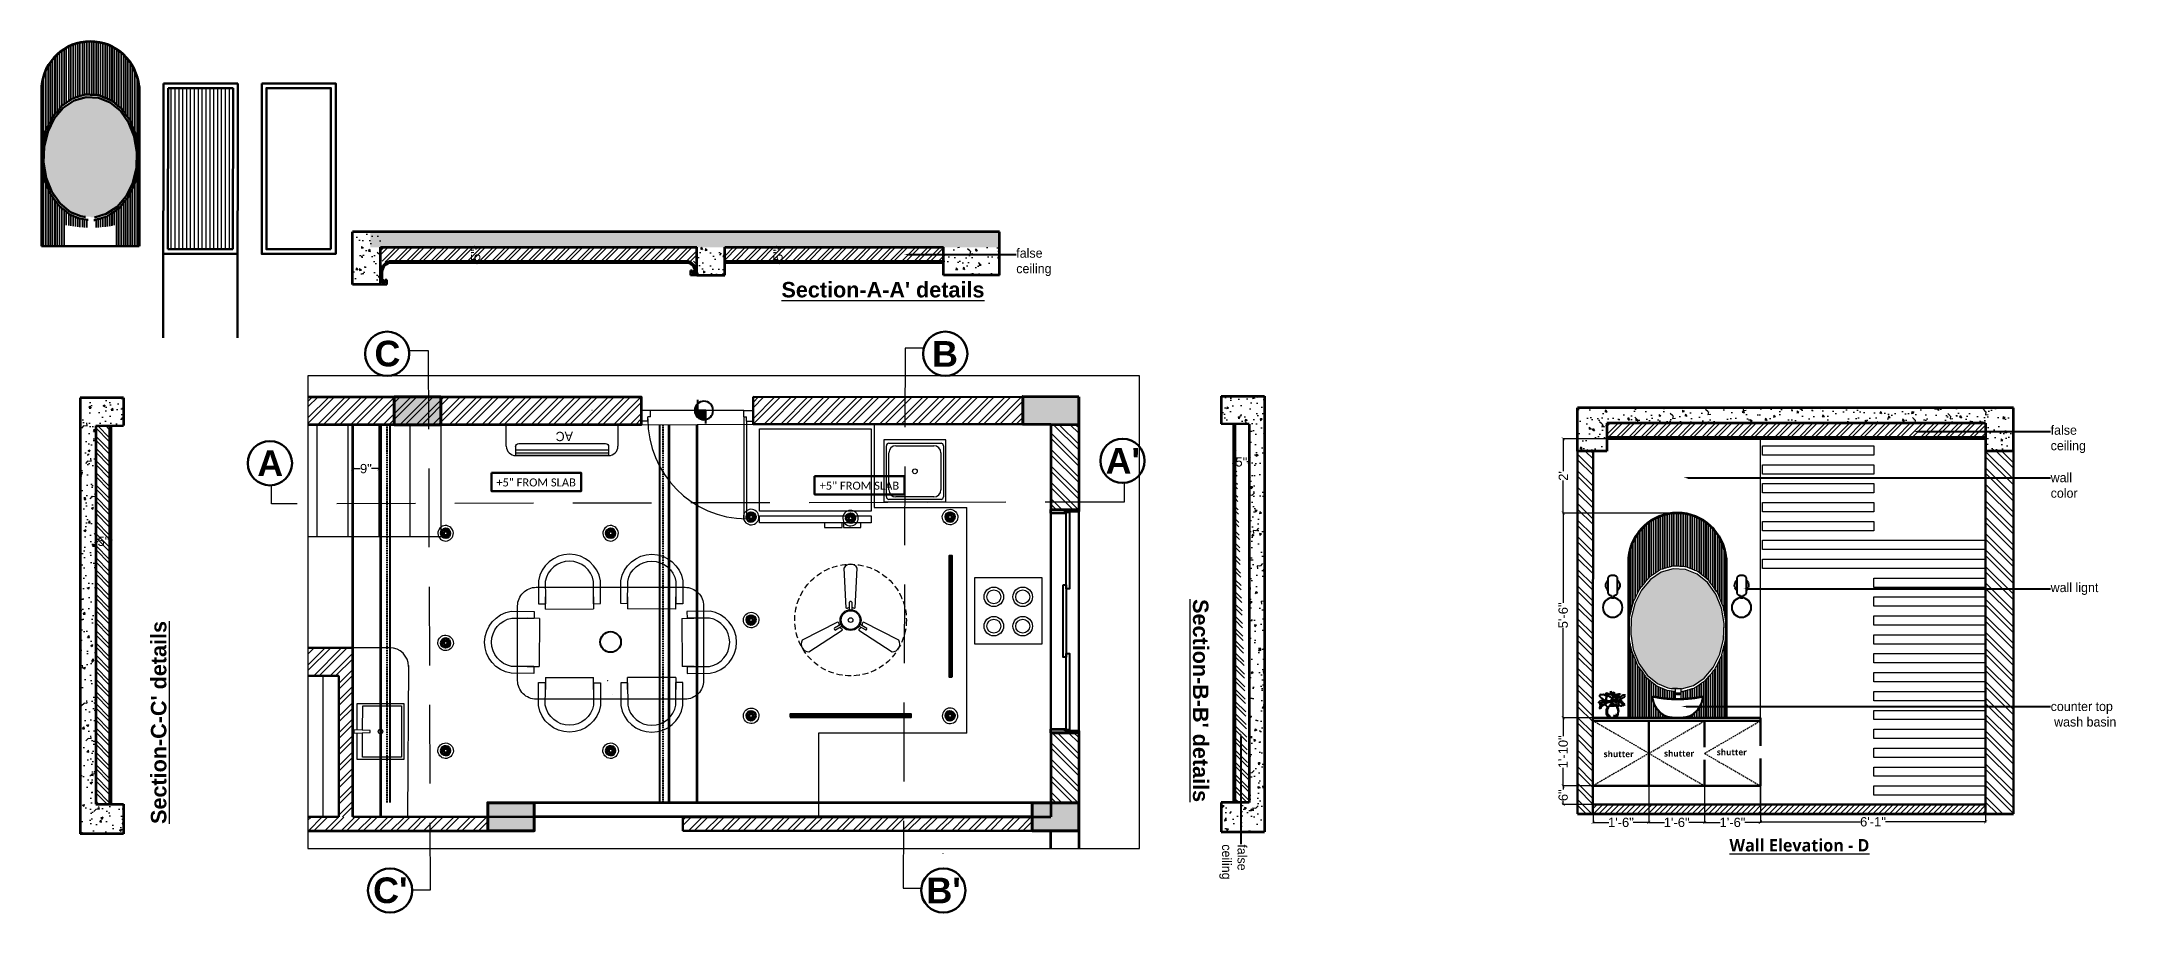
# Model space of a CAD drawing. Header units: inches. Extents: x 3324238 to 135265466, y -1036581 to 20094598.
# Drawn here: x 3355029 to 3355698, y -520185 to -519904 of the extents above; entities that cross this region are included whole.
import ezdxf
from ezdxf import colors
from ezdxf.entities.mleader import LeaderData, LeaderLine
from ezdxf.math import Vec2, Vec3

# ---------------------------------------------------------------- set-up
doc = ezdxf.new("R2010")
doc.units = ezdxf.units.IN
doc.header["$MEASUREMENT"] = 0
doc.header["$PDMODE"] = 3
for name, pattern in [('00 . GROUND FLOOR$0$DASHED', [0.75, 0.5, -0.25]), ('DASHED', [0.75, 0.5, -0.25]), ('DASHEDX2', [38.1, 25.4, -12.7])]:
    doc.linetypes.add(name, pattern=pattern)
for name, color, linetype in [('AR HATCH-7', 7, 'Continuous'), ('Labels and Texts', 8, 'Continuous'), ('str coll', 6, 'Continuous'), ('WIN', 250, 'Continuous')]:
    doc.layers.add(name, color=color, linetype=linetype)
for name, color, linetype, lineweight in [('dim05', 1, 'Continuous', 13), ('DOOR-WINDOW', 5, 'Continuous', 0), ('Electrical', 94, 'Continuous', 30), ('Flooring', 253, 'Continuous', 30), ('FURNITUER', 250, 'Continuous', 13), ('FURNITURE', 32, 'Continuous', 13), ('FURNITURE-1', 251, 'Continuous', 5), ('Labelling', 1, 'Continuous', 25), ('Text', 7, 'Continuous', 15), ('wall', 7, 'Continuous', 30)]:
    doc.layers.add(name, color=color, linetype=linetype, lineweight=lineweight)
doc.layers.add('hatch', color=253, linetype='Continuous', lineweight=0, transparency=0.4)
doc.styles.get("Standard").update_dxf_attribs({"font": 'GOTHIC.TTF'})
doc.styles.add('TEXT', font='eurr____.ttf')
doc.styles.add('Text Style1', font='calibri.ttf')
doc.styles.add('The Thakors 3 inches', font='arial.ttf', dxfattribs={"height": 3})
doc.dimstyles.new('The Thakors 3 inches', dxfattribs={"dimtxt": 3, "dimasz": 1, "dimexe": 0.179993, "dimexo": 0.0625, "dimgap": 0.089996, "dimtad": 0, "dimzin": 0, "dimdsep": 46, "dimlunit": 4, "dimtxsty": 'The Thakors 3 inches', "dimblk": 'ARCHTICK', "dimcen": 0.089996, "dimclrd": 5, "dimclre": 5, "dimclrt": 1, "dimadec": 0, "dimazin": 0, "dimtfac": 0.799988, "dimtofl": 0, "dimtmove": 1, "dimatfit": 3, "dimfxl": 1, "dimtolj": 1, "dimtzin": 0, "dimlwd": 5, "dimlwe": 13, "dimarcsym": 0})
pattern_1 = [(320, (3127.267, -704.4456), (-0.62752135, -7.172601826), [0.75, -8.25]), (265, (3127.267, -704.4456), (7.521921337, 1.387513336), [0.6, -6.6]), (10.45144446, (3127.2145, -705.043), (6.89439991, -5.785088467), [0.63740192, -7.01142112]), (316.1842, (3129.267, -704.446), (-1.655192808, -10.672413307), [1.125, -12.375]), (6.6356355, (3129.129, -705.335), (9.741186008, -9.346619457), [0.95610342, -10.5171376]), (261.184164, (3129.267, -704.446), (9.741186003, -9.34661945), [0.9, -9.90000001]), (291, (3128.767, -705.4456), (-4.026188907, -5.969070521), [0.75, -8.25]), (236, (3128.767, -705.4456), (7.25150045, -2.43315332), [0.6, -6.6]), (341.45144474, (3128.431, -705.943), (3.225311528, -8.402223767), [0.6374019, -7.01142112]), (307.5, (3127.2668, -704.4456), (3.3289385383, -0.1215985532), [0, -6.52, 0, -6.7, 0, -6.625]), (277.5, (3127.2668, -704.4456), (3.944117119, -2.6306953744), [0, -3.82, 0, -6.37, 0, -2.525]), (237.5, (3127.2668, -702.2156), (-0.2255487173, -5.3382243617), [0, -2.5, 0, -7.8, 0, -10.35]), (227.5, (3127.267, -701.2156), (1.0010498233, -5.8318616934), [0, -3.25, 0, -5.18, 0, -7.35])]

msp = doc.modelspace()

# ---------------------------------------------------------------- texts
at = {"layer": 'dim05', "lineweight": 5, "ltscale": 4, "insert": (3355573.858, -520165.009, 0), "char_height": 4, "width": 108.86075, "attachment_point": 7, "bg_fill": 2}
msp.add_mtext('{\\fMalgun Gothic|b1|i0|c0|p34;\\L\\C1;Wall Elevation - D}', dxfattribs=at)
at = {"layer": 'Labels and Texts', "color": 18, "lineweight": 9, "true_color": 0x000000, "style": 'Text Style1'}
for p in [(3355176.066, -520047.193, 0.063), (3355280.354, -520048.241, 0.133)]:
    msp.add_text('+5" FROM SLAB', height=2.58064, dxfattribs=at).set_placement(p)
at = {"layer": 'Text', "style": 'TEXT'}
msp.add_text('AC', height=3, rotation=180, dxfattribs=at).set_placement((3355200.787, -520029.571, 0.031))
at = {"layer": 'Text', "insert": (3355300.792, -519983.757, 0.065), "char_height": 4.98337, "attachment_point": 5}
msp.add_mtext("\\A1;{\\fArial|b1|i0|c0|p34;\\L\\C1;Section-A-A' details}", dxfattribs=at)
at = {"layer": 'Text', "color": 5, "char_height": 8.27505, "width": 1.67081, "attachment_point": 5}
for s, insert in [('\\A1;{\\fArial|b1|i0|c0|p34;\\C1;C}', (3355140.946, -520004.385)), ('\\A1;{\\fArial|b1|i0|c0|p34;\\C1;B}', (3355320.799, -520004.448, 0.019)), ('\\A1;{\\fArial|b1|i0|c0|p34;\\C1;A}', (3355103.13, -520039.725, 0.019)), ("\\A1;{\\fArial|b1|i0|c0|p34;\\C1;A'}", (3355378.169, -520038.944, 0.019)), ("\\A1;{\\fArial|b1|i0|c0|p34;\\C1;C'}", (3355141.873, -520177.529)), ("\\A1;{\\fArial|b1|i0|c0|p34;\\C1;B'}", (3355320.356, -520177.529))]:
    msp.add_mtext(s, dxfattribs=dict(at, insert=insert))
at = {"layer": 'Text', "char_height": 4.98337, "attachment_point": 5}
for s, insert, rotation in [("\\A1;{\\fArial|b1|i0|c0|p34;\\L\\C1;Section-B-B' details}", (3355403.258, -520116.282), 270), ("\\A1;{\\fArial|b1|i0|c0|p34;\\L\\C1;Section-C-C' details}", (3355067.173, -520123.339), 90)]:
    msp.add_mtext(s, dxfattribs=dict(at, insert=insert, rotation=rotation))

# ---------------------------------------------------------------- blocks, each defined once
blk = doc.blocks.new('DF DF D')
at = {"layer": 'WIN'}
h = blk.add_hatch(color=256, dxfattribs=at)
h.dxf.hatch_style = 1
h.paths.add_polyline_path([(3351769.17, -515756.21), (3351769.17, -515753.29, 0.049939), (3351768.58, -515753.23, 0.699776), (3351766.66, -515758.48), (3351766.66, -515756.21)])
blk.add_lwpolyline([(3351769.17, -515752), (3351769.17, -515756.21), (3351766.66, -515756.21), (3351766.66, -515759.61)], dxfattribs=at)
blk.add_circle((3351768.58, -515756.21), 2.98, dxfattribs=at)
blk = doc.blocks.new('fan')
at = {"layer": 'Electrical', "lineweight": 15, "ltscale": 20}
for p, q in [((3300836.25, -509908.21), (3300837.14, -509925.2)), ((3300841.14, -509925.2), (3300842.03, -509908.21)), ((3300838.64, -509926.06), (3300838.64, -509922.82)), ((3300839.64, -509922.84), (3300839.64, -509926.06)), ((3300833.53, -509931.46), (3300818.37, -509939.19)), ((3300821.26, -509944.18), (3300835.53, -509934.92)), ((3300832.23, -509933.94), (3300835.02, -509932.33)), ((3300835.52, -509933.2), (3300832.71, -509934.82)), ((3300842.75, -509934.92), (3300857.02, -509944.18)), ((3300845.55, -509934.8), (3300842.76, -509933.2)), ((3300843.26, -509932.33), (3300846.07, -509933.95)), ((3300859.91, -509939.19), (3300844.75, -509931.46))]:
    blk.add_line(p, q, dxfattribs=at)
at = {"layer": 'Electrical', "linetype": 'DASHED', "lineweight": 15, "ltscale": 5}
blk.add_circle((3300839.14, -509930.53), 24, dxfattribs=at)
at = {"layer": 'Electrical', "lineweight": 15, "ltscale": 20}
for centre, major_axis, start_param, end_param in [((3300839.14, -509909.84), (2.34, 2.34), -0.272136, 1.842967), ((3300839.14, -509930.53), (3.18, -3.18), 3.14161, 9.424795), ((3300839.14, -509930.53), (2.83, -2.83), 1.749190548672175e-05, 6.283202799085073), ((3300837.61, -509924.94), (0.382, 0.382), 2.863014, 4.257784), ((3300839.14, -509927.45), (1.71, -1.71), 2.565057, 2.951308), ((3300839.14, -509930.53), (0.707, 0.707), 1.570814, 7.853999), ((3300839.14, -509923.01), (0.376, 0.376), -0.465536, 1.983618), ((3300839.14, -509927.45), (1.71, 1.71), 0.19032, 0.57657), ((3300840.67, -509924.94), (0.382, -0.382), 5.167028, 6.561799), ((3300821.22, -509940.87), (2.34, -2.34), 3.393055, 5.508159), ((3300832.63, -509934.29), (0.376, -0.376), 3.199655, 5.648809), ((3300833.54, -509932), (0.382, -0.382), 0.978238, 2.373008), ((3300836.47, -509932.07), (1.71, -1.71), 3.855511, 4.241762), ((3300836.47, -509932.07), (1.71, -1.71), 4.659452, 5.045703), ((3300835.07, -509934.64), (0.382, 0.382), -1.325776, 0.068994), ((3300843.21, -509934.64), (0.382, -0.382), 3.072633, 4.467404), ((3300841.81, -509932.07), (1.71, 1.71), 4.37911, 4.765361), ((3300841.81, -509932.07), (1.71, 1.71), 5.183051, 5.569301), ((3300844.74, -509932), (0.382, -0.382), 2.339416, 3.734186), ((3300845.65, -509934.28), (0.376, 0.376), 3.723254, 6.172408), ((3300857.06, -509940.87), (2.34, -2.34), 5.48745, 7.602554)]:
    blk.add_ellipse(centre, major_axis=major_axis, ratio=1, start_param=start_param, end_param=end_param, dxfattribs=at)
blk = doc.blocks.new('_ArchTick')
at = {"color": 0, "linetype": 'ByBlock', "const_width": 0.15}
blk.add_lwpolyline([(-0.5, -0.5), (0.5, 0.5)], dxfattribs=at)
blk = doc.blocks.new('*D187')
at = {"layer": 'Defpoints', "color": 0, "lineweight": 30, "ltscale": 4, "transparency": 16777216}
for p in [(3355520.23, -520143.8), (3355533.8, -520143.8, 0), (3355533.8, -520149.8, 0)]:
    blk.add_point(p, dxfattribs=at)
at = {"layer": 'dim05', "color": 5, "lineweight": 13, "ltscale": 4, "transparency": 16777216}
for p, q in [((3355533.74, -520143.8), (3355520.05, -520143.8)), ((3355533.74, -520149.8), (3355520.05, -520149.8))]:
    blk.add_line(p, q, dxfattribs=at)
at = {"layer": 'dim05', "color": 152, "lineweight": 5, "ltscale": 4, "transparency": 16777216}
for p, q in [((3355520.23, -520143.8), (3355520.23, -520144.98)), ((3355520.23, -520149.8), (3355520.23, -520148.62))]:
    blk.add_line(p, q, dxfattribs=at)
for p, rotation in [((3355520.23, -520143.8), 90), ((3355520.23, -520149.8), 270)]:
    blk.add_blockref('_ArchTick', p, dxfattribs=dict(at, rotation=rotation))
at = {"layer": 'dim05', "color": 1, "lineweight": 5, "ltscale": 4, "transparency": 16777216, "insert": (3355520.23, -520146.8), "char_height": 3, "attachment_point": 5, "rotation": 90, "style": 'The Thakors 3 inches'}
blk.add_mtext('\\A1;6"', dxfattribs=at)
blk = doc.blocks.new('*D188')
at = {"layer": 'Defpoints', "color": 0, "lineweight": 30, "ltscale": 4, "transparency": 16777216}
for p in [(3355520.23, -520121.84), (3355534.58, -520121.84, 0), (3355533.8, -520143.8, 0)]:
    blk.add_point(p, dxfattribs=at)
at = {"layer": 'dim05', "color": 5, "lineweight": 13, "ltscale": 4, "transparency": 16777216}
for p, q in [((3355534.52, -520121.84), (3355520.05, -520121.84)), ((3355533.74, -520143.8), (3355520.05, -520143.8))]:
    blk.add_line(p, q, dxfattribs=at)
at = {"layer": 'dim05', "color": 152, "lineweight": 5, "ltscale": 4, "transparency": 16777216}
for p, q in [((3355520.23, -520121.84), (3355520.23, -520127.72)), ((3355520.23, -520143.8), (3355520.23, -520137.92))]:
    blk.add_line(p, q, dxfattribs=at)
for p, rotation in [((3355520.23, -520121.84), 90), ((3355520.23, -520143.8), 270)]:
    blk.add_blockref('_ArchTick', p, dxfattribs=dict(at, rotation=rotation))
at = {"layer": 'dim05', "color": 1, "lineweight": 5, "ltscale": 4, "transparency": 16777216, "insert": (3355520.23, -520132.82), "char_height": 3, "attachment_point": 5, "rotation": 90, "style": 'The Thakors 3 inches'}
blk.add_mtext('\\A1;1\'-10"', dxfattribs=at)
blk = doc.blocks.new('*D189')
at = {"layer": 'Defpoints', "color": 0, "lineweight": 30, "ltscale": 4, "transparency": 16777216}
for p in [(3355520.23, -520055.78), (3355557.14, -520055.78, 0), (3355556.82, -520121.8, 0)]:
    blk.add_point(p, dxfattribs=at)
at = {"layer": 'dim05', "color": 5, "lineweight": 13, "ltscale": 4, "transparency": 16777216}
for p, q in [((3355557.08, -520055.78), (3355520.05, -520055.78)), ((3355556.75, -520121.8), (3355520.05, -520121.8))]:
    blk.add_line(p, q, dxfattribs=at)
at = {"layer": 'dim05', "color": 152, "lineweight": 5, "ltscale": 4, "transparency": 16777216}
for p, q in [((3355520.23, -520055.78), (3355520.23, -520084.71)), ((3355520.23, -520121.8), (3355520.23, -520092.87))]:
    blk.add_line(p, q, dxfattribs=at)
for p, rotation in [((3355520.23, -520055.78), 90), ((3355520.23, -520121.8), 270)]:
    blk.add_blockref('_ArchTick', p, dxfattribs=dict(at, rotation=rotation))
at = {"layer": 'dim05', "color": 1, "lineweight": 5, "ltscale": 4, "transparency": 16777216, "insert": (3355520.23, -520088.79), "char_height": 3, "attachment_point": 5, "rotation": 90, "style": 'The Thakors 3 inches'}
blk.add_mtext('\\A1;5\'-6"', dxfattribs=at)
blk = doc.blocks.new('*D190')
at = {"layer": 'Defpoints', "color": 0, "lineweight": 30, "ltscale": 4, "transparency": 16777216}
for p in [(3355520.27, -520031.8), (3355558.17, -520031.8), (3355558.17, -520055.82, 0)]:
    blk.add_point(p, dxfattribs=at)
at = {"layer": 'dim05', "color": 5, "lineweight": 13, "ltscale": 4, "transparency": 16777216}
for p, q in [((3355558.11, -520031.8), (3355520.09, -520031.8)), ((3355558.11, -520055.82), (3355520.09, -520055.82))]:
    blk.add_line(p, q, dxfattribs=at)
at = {"layer": 'dim05', "color": 152, "lineweight": 5, "ltscale": 4, "transparency": 16777216}
for p, q in [((3355520.27, -520031.8), (3355520.27, -520042.32)), ((3355520.27, -520055.82), (3355520.27, -520045.31))]:
    blk.add_line(p, q, dxfattribs=at)
for p, rotation in [((3355520.27, -520031.8), 90), ((3355520.27, -520055.82), 270)]:
    blk.add_blockref('_ArchTick', p, dxfattribs=dict(at, rotation=rotation))
at = {"layer": 'dim05', "color": 1, "lineweight": 5, "ltscale": 4, "transparency": 16777216, "insert": (3355520.27, -520043.81), "char_height": 3, "attachment_point": 5, "rotation": 90, "style": 'The Thakors 3 inches'}
blk.add_mtext("\\A1;2'", dxfattribs=at)
blk = doc.blocks.new('*D191')
at = {"layer": 'Defpoints', "color": 0, "lineweight": 30, "ltscale": 4, "transparency": 16777216}
for p in [(3355583.84, -520143.8, 0), (3355656.48, -520145.3), (3355656.48, -520155.4)]:
    blk.add_point(p, dxfattribs=at)
at = {"layer": 'dim05', "color": 5, "lineweight": 13, "ltscale": 4, "transparency": 16777216}
for p, q in [((3355583.84, -520143.86), (3355583.84, -520155.58)), ((3355656.48, -520145.37), (3355656.48, -520155.58))]:
    blk.add_line(p, q, dxfattribs=at)
at = {"layer": 'dim05', "color": 152, "lineweight": 5, "ltscale": 4, "transparency": 16777216}
for p, q in [((3355583.84, -520155.4), (3355616.07, -520155.4)), ((3355656.48, -520155.4), (3355624.25, -520155.4))]:
    blk.add_line(p, q, dxfattribs=at)
at = {"layer": 'dim05', "color": 152, "lineweight": 5, "ltscale": 4, "transparency": 16777216, "rotation": 180}
blk.add_blockref('_ArchTick', (3355583.84, -520155.4), dxfattribs=at)
at = {"layer": 'dim05', "color": 152, "lineweight": 5, "ltscale": 4, "transparency": 16777216}
blk.add_blockref('_ArchTick', (3355656.48, -520155.4), dxfattribs=at)
at = {"layer": 'dim05', "color": 1, "lineweight": 5, "ltscale": 4, "transparency": 16777216, "insert": (3355620.16, -520155.4), "char_height": 3, "attachment_point": 5, "style": 'The Thakors 3 inches'}
blk.add_mtext('\\A1;6\'-1"', dxfattribs=at)
blk = doc.blocks.new('*D194')
at = {"layer": 'Defpoints', "color": 0, "lineweight": 30, "ltscale": 4, "transparency": 16777216}
for p in [(3355129.73, -520041.46), (3355129.73, -520042.11, 0.06), (3355138.25, -520042.11, 0)]:
    blk.add_point(p, dxfattribs=at)
at = {"layer": 'dim05', "color": 5, "lineweight": 13, "ltscale": 4, "transparency": 16777216}
for p, q in [((3355129.73, -520042.05), (3355129.73, -520041.28)), ((3355138.25, -520042.05), (3355138.25, -520041.28))]:
    blk.add_line(p, q, dxfattribs=at)
at = {"layer": 'dim05', "color": 152, "lineweight": 5, "ltscale": 4, "transparency": 16777216}
for p, q in [((3355129.73, -520041.46), (3355132.17, -520041.46)), ((3355138.25, -520041.46), (3355135.8, -520041.46))]:
    blk.add_line(p, q, dxfattribs=at)
at = {"layer": 'dim05', "color": 152, "lineweight": 5, "ltscale": 4, "transparency": 16777216, "rotation": 180}
blk.add_blockref('_ArchTick', (3355129.73, -520041.46), dxfattribs=at)
at = {"layer": 'dim05', "color": 152, "lineweight": 5, "ltscale": 4, "transparency": 16777216}
blk.add_blockref('_ArchTick', (3355138.25, -520041.46), dxfattribs=at)
at = {"layer": 'dim05', "color": 1, "lineweight": 5, "ltscale": 4, "transparency": 16777216, "insert": (3355133.99, -520041.46), "char_height": 3, "attachment_point": 5, "style": 'The Thakors 3 inches'}
blk.add_mtext('\\A1;9"', dxfattribs=at)
blk = doc.blocks.new('*D195')
at = {"layer": 'Defpoints', "color": 0, "lineweight": 30, "ltscale": 4, "transparency": 16777216}
for p in [(3355170.92, -519970.06), (3355169.43, -519975.05), (3355170.92, -519975.05, -0.14)]:
    blk.add_point(p, dxfattribs=at)
at = {"layer": 'dim05', "color": 5, "lineweight": 13, "ltscale": 4, "transparency": 16777216}
for p, q in [((3355170.85, -519970.06), (3355169.25, -519970.06)), ((3355170.85, -519975.05), (3355169.25, -519975.05))]:
    blk.add_line(p, q, dxfattribs=at)
at = {"layer": 'dim05', "color": 152, "lineweight": 5, "ltscale": 4, "transparency": 16777216}
for p, q in [((3355169.43, -519970.06), (3355169.43, -519970.74)), ((3355169.43, -519975.05), (3355169.43, -519974.37))]:
    blk.add_line(p, q, dxfattribs=at)
for p, rotation in [((3355169.43, -519970.06), 90), ((3355169.43, -519975.05), 270)]:
    blk.add_blockref('_ArchTick', p, dxfattribs=dict(at, rotation=rotation))
at = {"layer": 'dim05', "color": 1, "lineweight": 5, "ltscale": 4, "transparency": 16777216, "insert": (3355169.43, -519972.55), "char_height": 3, "attachment_point": 5, "rotation": 90, "style": 'The Thakors 3 inches'}
blk.add_mtext('\\A1;5"', dxfattribs=at)
blk = doc.blocks.new('*D196')
at = {"layer": 'Defpoints', "color": 0, "lineweight": 30, "ltscale": 4, "transparency": 16777216}
for p in [(3355266.94, -519970.06, -0.13), (3355266.94, -519970.06), (3355266.94, -519975.06, -0.07)]:
    blk.add_point(p, dxfattribs=at)
at = {"layer": 'dim05', "color": 152, "lineweight": 5, "ltscale": 4, "transparency": 16777216}
for p, q in [((3355266.94, -519970.06), (3355266.94, -519970.74)), ((3355266.94, -519975.06), (3355266.94, -519974.37))]:
    blk.add_line(p, q, dxfattribs=at)
at = {"layer": 'dim05', "color": 5, "lineweight": 13, "ltscale": 4, "transparency": 16777216}
for p, q in [((3355267, -519970.06), (3355267.12, -519970.06)), ((3355267, -519975.06), (3355267.12, -519975.06))]:
    blk.add_line(p, q, dxfattribs=at)
at = {"layer": 'dim05', "color": 152, "lineweight": 5, "ltscale": 4, "transparency": 16777216}
for p, rotation in [((3355266.94, -519970.06), 90), ((3355266.94, -519975.06), 270)]:
    blk.add_blockref('_ArchTick', p, dxfattribs=dict(at, rotation=rotation))
at = {"layer": 'dim05', "color": 1, "lineweight": 5, "ltscale": 4, "transparency": 16777216, "insert": (3355266.94, -519972.56), "char_height": 3, "attachment_point": 5, "rotation": 90, "style": 'The Thakors 3 inches'}
blk.add_mtext('\\A1;5"', dxfattribs=at)
blk = doc.blocks.new('*D197')
at = {"layer": 'Defpoints', "color": 0, "lineweight": 30, "ltscale": 4, "transparency": 16777216}
for p in [(3355046.83, -520067.06, 0), (3355051.83, -520064.93), (3355051.83, -520067.06, 0)]:
    blk.add_point(p, dxfattribs=at)
at = {"layer": 'dim05', "color": 5, "lineweight": 13, "ltscale": 4, "transparency": 16777216}
for p, q in [((3355046.83, -520067), (3355046.83, -520064.75)), ((3355051.83, -520067), (3355051.83, -520064.75))]:
    blk.add_line(p, q, dxfattribs=at)
at = {"layer": 'dim05', "color": 152, "lineweight": 5, "ltscale": 4, "transparency": 16777216}
for p, q in [((3355046.83, -520064.93), (3355047.52, -520064.93)), ((3355051.83, -520064.93), (3355051.15, -520064.93))]:
    blk.add_line(p, q, dxfattribs=at)
at = {"layer": 'dim05', "color": 152, "lineweight": 5, "ltscale": 4, "transparency": 16777216, "rotation": 180}
blk.add_blockref('_ArchTick', (3355046.83, -520064.93), dxfattribs=at)
at = {"layer": 'dim05', "color": 152, "lineweight": 5, "ltscale": 4, "transparency": 16777216}
blk.add_blockref('_ArchTick', (3355051.83, -520064.93), dxfattribs=at)
at = {"layer": 'dim05', "color": 1, "lineweight": 5, "ltscale": 4, "transparency": 16777216, "insert": (3355049.33, -520064.93), "char_height": 3, "attachment_point": 5, "style": 'The Thakors 3 inches'}
blk.add_mtext('\\A1;5"', dxfattribs=at)
blk = doc.blocks.new('*D198')
at = {"layer": 'Defpoints', "color": 0, "lineweight": 30, "ltscale": 4, "transparency": 16777216}
for p in [(3355413.9, -520039.3), (3355418.9, -520039.3), (3355418.9, -520039.3)]:
    blk.add_point(p, dxfattribs=at)
at = {"layer": 'dim05', "color": 5, "lineweight": 13, "ltscale": 4, "transparency": 16777216}
for p, q in [((3355413.9, -520039.23), (3355413.9, -520039.12)), ((3355418.9, -520039.23), (3355418.9, -520039.12))]:
    blk.add_line(p, q, dxfattribs=at)
at = {"layer": 'dim05', "color": 152, "lineweight": 5, "ltscale": 4, "transparency": 16777216}
for p, q in [((3355413.9, -520039.3), (3355414.59, -520039.3)), ((3355418.9, -520039.3), (3355418.21, -520039.3))]:
    blk.add_line(p, q, dxfattribs=at)
at = {"layer": 'dim05', "color": 152, "lineweight": 5, "ltscale": 4, "transparency": 16777216, "rotation": 180}
blk.add_blockref('_ArchTick', (3355413.9, -520039.3), dxfattribs=at)
at = {"layer": 'dim05', "color": 152, "lineweight": 5, "ltscale": 4, "transparency": 16777216}
blk.add_blockref('_ArchTick', (3355418.9, -520039.3), dxfattribs=at)
at = {"layer": 'dim05', "color": 1, "lineweight": 5, "ltscale": 4, "transparency": 16777216, "insert": (3355416.4, -520039.3), "char_height": 3, "attachment_point": 5, "style": 'The Thakors 3 inches'}
blk.add_mtext('\\A1;5"', dxfattribs=at)
blk = doc.blocks.new('*D201')
at = {"layer": 'Defpoints', "color": 0, "lineweight": 30, "ltscale": 4, "transparency": 16777216}
for p in [(3355565.84, -520143.8, 0), (3355583.84, -520143.8), (3355583.84, -520155.58)]:
    blk.add_point(p, dxfattribs=at)
at = {"layer": 'dim05', "color": 5, "lineweight": 13, "ltscale": 4, "transparency": 16777216}
for p, q in [((3355565.84, -520143.86), (3355565.84, -520155.76)), ((3355583.84, -520143.86), (3355583.84, -520155.76))]:
    blk.add_line(p, q, dxfattribs=at)
at = {"layer": 'dim05', "color": 152, "lineweight": 5, "ltscale": 4, "transparency": 16777216}
for p, q in [((3355565.84, -520155.58), (3355570.91, -520155.58)), ((3355583.84, -520155.58), (3355578.78, -520155.58))]:
    blk.add_line(p, q, dxfattribs=at)
at = {"layer": 'dim05', "color": 152, "lineweight": 5, "ltscale": 4, "transparency": 16777216, "rotation": 180}
blk.add_blockref('_ArchTick', (3355565.84, -520155.58), dxfattribs=at)
at = {"layer": 'dim05', "color": 152, "lineweight": 5, "ltscale": 4, "transparency": 16777216}
blk.add_blockref('_ArchTick', (3355583.84, -520155.58), dxfattribs=at)
at = {"layer": 'dim05', "color": 1, "lineweight": 5, "ltscale": 4, "transparency": 16777216, "insert": (3355574.84, -520155.58), "char_height": 3, "attachment_point": 5, "style": 'The Thakors 3 inches'}
blk.add_mtext('\\A1;1\'-6"', dxfattribs=at)
blk = doc.blocks.new('*D202')
at = {"layer": 'Defpoints', "color": 0, "lineweight": 30, "ltscale": 4, "transparency": 16777216}
for p in [(3355547.84, -520143.8, 0), (3355565.84, -520143.8, 0), (3355565.84, -520155.58)]:
    blk.add_point(p, dxfattribs=at)
at = {"layer": 'dim05', "color": 5, "lineweight": 13, "ltscale": 4, "transparency": 16777216}
for p, q in [((3355547.84, -520143.86), (3355547.84, -520155.76)), ((3355565.84, -520143.86), (3355565.84, -520155.76))]:
    blk.add_line(p, q, dxfattribs=at)
at = {"layer": 'dim05', "color": 152, "lineweight": 5, "ltscale": 4, "transparency": 16777216}
for p, q in [((3355547.84, -520155.58), (3355552.91, -520155.58)), ((3355565.84, -520155.58), (3355560.78, -520155.58))]:
    blk.add_line(p, q, dxfattribs=at)
at = {"layer": 'dim05', "color": 152, "lineweight": 5, "ltscale": 4, "transparency": 16777216, "rotation": 180}
blk.add_blockref('_ArchTick', (3355547.84, -520155.58), dxfattribs=at)
at = {"layer": 'dim05', "color": 152, "lineweight": 5, "ltscale": 4, "transparency": 16777216}
blk.add_blockref('_ArchTick', (3355565.84, -520155.58), dxfattribs=at)
at = {"layer": 'dim05', "color": 1, "lineweight": 5, "ltscale": 4, "transparency": 16777216, "insert": (3355556.84, -520155.58), "char_height": 3, "attachment_point": 5, "style": 'The Thakors 3 inches'}
blk.add_mtext('\\A1;1\'-6"', dxfattribs=at)
blk = doc.blocks.new('*D203')
at = {"layer": 'Defpoints', "color": 0, "lineweight": 30, "ltscale": 4, "transparency": 16777216}
for p in [(3355529.85, -520143.8, 0), (3355547.84, -520143.8, 0), (3355547.84, -520155.58)]:
    blk.add_point(p, dxfattribs=at)
at = {"layer": 'dim05', "color": 5, "lineweight": 13, "ltscale": 4, "transparency": 16777216}
for p, q in [((3355529.85, -520143.86), (3355529.85, -520155.76)), ((3355547.84, -520143.86), (3355547.84, -520155.76))]:
    blk.add_line(p, q, dxfattribs=at)
at = {"layer": 'dim05', "color": 152, "lineweight": 5, "ltscale": 4, "transparency": 16777216}
for p, q in [((3355529.85, -520155.58), (3355534.91, -520155.58)), ((3355547.84, -520155.58), (3355542.78, -520155.58))]:
    blk.add_line(p, q, dxfattribs=at)
at = {"layer": 'dim05', "color": 152, "lineweight": 5, "ltscale": 4, "transparency": 16777216, "rotation": 180}
blk.add_blockref('_ArchTick', (3355529.85, -520155.58), dxfattribs=at)
at = {"layer": 'dim05', "color": 152, "lineweight": 5, "ltscale": 4, "transparency": 16777216}
blk.add_blockref('_ArchTick', (3355547.84, -520155.58), dxfattribs=at)
at = {"layer": 'dim05', "color": 1, "lineweight": 5, "ltscale": 4, "transparency": 16777216, "insert": (3355538.84, -520155.58), "char_height": 3, "attachment_point": 5, "style": 'The Thakors 3 inches'}
blk.add_mtext('\\A1;1\'-6"', dxfattribs=at)

# ---------------------------------------------------------------- dimensions: what is measured, and where the dimension line sits
at = {"layer": 'dim05', "lineweight": 5, "ltscale": 4}
for base, p1, p2, picture, middle in [((3355169.429, -519975.054, 0.065), (3355170.917, -519970.055, 0.065), (3355170.916, -519975.054, -0.077), '*D195', (3355169.429, -519972.555, 0.065)), ((3355266.938, -519970.055, 0.065), (3355266.938, -519975.055, -0.002), (3355266.938, -519970.055, -0.063), '*D196', (3355266.938, -519972.555, 0.065)), ((3355520.269, -520031.804), (3355558.172, -520055.818, 0), (3355558.172, -520031.804), '*D190', (3355520.269, -520043.811)), ((3355520.23, -520055.779), (3355556.815, -520121.8, 0), (3355557.141, -520055.779, 0), '*D189', (3355520.23, -520088.79)), ((3355520.23, -520143.799), (3355533.8, -520149.799, 0), (3355533.8, -520143.799, 0), '*D187', (3355520.23, -520146.799))]:
    dim = msp.add_linear_dim(base=base, p1=p1, p2=p2, angle=90, dimstyle='The Thakors 3 inches', override={"dimtxt": 32, "dimdec": 0, "dimclrd": 152}, dxfattribs=at)
    dim.commit()
    dim.dimension.update_dxf_attribs({"geometry": picture, "text_midpoint": middle})
for base, p1, p2, picture, middle in [((3355129.725, -520041.46), (3355138.248, -520042.113, -0.001), (3355129.725, -520042.113, 0.063), '*D194', (3355133.986, -520041.46)), ((3355418.9, -520039.296), (3355413.9, -520039.296), (3355418.9, -520039.296), '*D198', (3355416.4, -520039.296)), ((3355051.832, -520064.928), (3355046.832, -520067.059, 0), (3355051.832, -520067.059, 0), '*D197', (3355049.332, -520064.928)), ((3355547.842, -520155.579, 0), (3355529.847, -520143.799, 0), (3355547.842, -520143.8, 0), '*D203', (3355538.845, -520155.579, 0)), ((3355565.843, -520155.578, 0), (3355547.842, -520143.8, 0), (3355565.843, -520143.801, 0), '*D202', (3355556.843, -520155.578, 0))]:
    dim = msp.add_linear_dim(base=base, p1=p1, p2=p2, dimstyle='The Thakors 3 inches', override={"dimtxt": 32, "dimdec": 0, "dimclrd": 152}, dxfattribs=at)
    dim.commit()
    dim.dimension.update_dxf_attribs({"geometry": picture, "text_midpoint": middle})

# ---------------------------------------------------------------- hatches: boundary and pattern name
at = {"layer": 'AR HATCH-7', "lineweight": 20, "true_color": 0xc7c8ca}
h = msp.add_hatch(dxfattribs=at)
h.set_pattern_fill('ANSI31', color=9, scale=10, angle=45)
h.set_pattern_definition([(90, (46.2083, -547.7747), (-1.25, 0), [])])
h.paths.add_polyline_path([(3355091.203, -519918.703), (3355070.203, -519918.712), (3355070.068, -519970.707), (3355091.068, -519970.697)])
at = {"layer": 'AR HATCH-7', "lineweight": 5, "true_color": 0x939598}
h = msp.add_hatch(color=252, dxfattribs=at)
h.dxf.hatch_style = 1
h.paths.add_polyline_path([(3355158.164, -520018.308), (3355158.164, -520027.308), (3355143.164, -520027.308), (3355143.164, -520018.308)])
h = msp.add_hatch(color=252, dxfattribs=at)
h.dxf.hatch_style = 1
h.paths.add_polyline_path([(3355363.931, -520018.308), (3355363.931, -520027.308), (3355345.931, -520027.146), (3355345.931, -520018.146)])
h = msp.add_hatch(color=252, dxfattribs=at)
h.dxf.hatch_style = 1
h.paths.add_polyline_path([(3355188.297, -520149.253), (3355188.297, -520158.253), (3355173.297, -520158.253), (3355173.297, -520149.253)])
h = msp.add_hatch(color=252, dxfattribs=at)
h.dxf.hatch_style = 1
h.paths.add_polyline_path([(3355363.931, -520149.252), (3355363.931, -520158.252), (3355348.931, -520158.252), (3355348.931, -520149.252)])
at = {"layer": 'FURNITURE', "lineweight": 30}
h = msp.add_hatch(color=256, dxfattribs=at)
h.set_gradient(color1=(199, 200, 202), name='CYLINDER')
h.paths.add_polyline_path([(3355046.216, -519960.339), (3355046.216, -519960.397), (3355046.401, -519960.408), (3355050.256, -519959.305), (3355053.758, -519956.954), (3355056.668, -519953.517), (3355058.789, -519949.227), (3355059.974, -519944.376), (3355060.097, -519940.72), (3355060.097, -519939.018), (3355059.288, -519934.331), (3355057.463, -519929.821), (3355054.794, -519926.073), (3355051.462, -519923.343), (3355047.695, -519921.816), (3355043.75, -519921.596), (3355039.895, -519922.699), (3355036.393, -519925.05), (3355033.482, -519928.487), (3355031.362, -519932.777), (3355030.176, -519937.628), (3355030.012, -519942.536), (3355030.012, -519942.743), (3355030.863, -519947.673), (3355032.688, -519952.183), (3355035.357, -519955.931), (3355038.689, -519958.661), (3355042.016, -519960.01), (3355043.08, -519960.223), (3355043.554, -519960.249), (3355043.554, -519960.15), (3355045.161, -519960.15), (3355045.161, -519960.339)])
at = {"layer": 'FURNITURE'}
h = msp.add_hatch(color=256, dxfattribs=at)
h.set_gradient(color1=(199, 200, 202), name='CYLINDER')
h.paths.add_polyline_path([(3355558.204, -520112.466), (3355558.204, -520112.525), (3355558.389, -520112.535), (3355562.244, -520111.432), (3355565.746, -520109.082), (3355568.656, -520105.644), (3355570.777, -520101.354), (3355571.962, -520096.503), (3355572.085, -520092.847), (3355572.085, -520091.145), (3355571.276, -520086.458), (3355569.451, -520081.948), (3355566.782, -520078.2), (3355563.45, -520075.47), (3355559.683, -520073.943), (3355555.738, -520073.723), (3355551.883, -520074.826), (3355548.381, -520077.177), (3355545.47, -520080.614), (3355543.35, -520084.905), (3355542.164, -520089.755), (3355542, -520094.664), (3355542, -520094.87), (3355542.85, -520099.801), (3355544.676, -520104.31), (3355547.345, -520108.058), (3355550.677, -520110.789), (3355554.004, -520112.137), (3355555.068, -520112.35), (3355555.542, -520112.377), (3355555.542, -520112.277), (3355557.149, -520112.277), (3355557.149, -520112.466)])
at = {"layer": 'FURNITURE-1', "true_color": 0x000000}
h = msp.add_hatch(dxfattribs=at)
h.set_pattern_fill('AR-CONC', color=18, angle=-90)
h.set_pattern_definition(pattern_1)
h.paths.add_polyline_path([(3355129.723, -519965.055), (3355129.723, -519982.055), (3355138.723, -519982.055), (3355138.723, -519965.055)])
h = msp.add_hatch(dxfattribs=at)
h.set_pattern_fill('AR-CONC', color=18, angle=-90)
h.set_pattern_definition(pattern_1)
h.paths.add_polyline_path([(3355135.476, -519965.055), (3355135.476, -519970.055), (3355338.376, -519970.055), (3355338.376, -519965.055)])
at = {"layer": 'FURNITURE-1', "lineweight": 0}
h = msp.add_hatch(dxfattribs=at)
h.set_pattern_fill('ANSI32', color=6, scale=7.4, angle=180)
h.set_pattern_definition([(225, (3229.9362, -705.104), (1.9622213178, -1.9622213178), []), (225, (3228.628, -705.104), (1.9622213178, -1.9622213178), [])])
h.paths.add_polyline_path([(3355138.739, -519970.054), (3355240.748, -519970.054), (3355240.748, -519974.554), (3355138.739, -519974.554)])
at = {"layer": 'FURNITURE-1', "true_color": 0x000000}
h = msp.add_hatch(dxfattribs=at)
h.set_pattern_fill('AR-CONC', color=18, angle=-90)
h.set_pattern_definition(pattern_1)
h.paths.add_polyline_path([(3355249.731, -519970.055), (3355240.732, -519970.055), (3355240.732, -519979.055), (3355249.731, -519979.055)])
at = {"layer": 'FURNITURE-1', "lineweight": 0}
h = msp.add_hatch(dxfattribs=at)
h.set_pattern_fill('ANSI32', color=6, scale=7.4, angle=180)
h.set_pattern_definition([(225, (3213.1317, -705.1053), (1.9622213178, -1.9622213178), []), (225, (3211.8235, -705.1053), (1.9622213178, -1.9622213178), [])])
h.paths.add_polyline_path([(3355320.376, -519970.055), (3355249.731, -519970.055), (3355249.731, -519974.555), (3355320.376, -519974.555)])
at = {"layer": 'FURNITURE-1', "true_color": 0x000000}
h = msp.add_hatch(dxfattribs=at)
h.set_pattern_fill('AR-CONC', color=18, angle=-90)
h.set_pattern_definition(pattern_1)
h.paths.add_polyline_path([(3355338.376, -519970.055), (3355320.376, -519970.055), (3355320.376, -519979.055), (3355338.376, -519979.055)])
h = msp.add_hatch(dxfattribs=at)
h.set_pattern_fill('AR-CONC', color=18)
h.set_pattern_definition([(50, (2835591.037, -3872077.369), (7.172601826, -0.62752135), [0.75, -8.25]), (355, (2835591.037, -3872077.369), (-1.387513336, 7.521921337), [0.6, -6.6]), (100.45144446, (2835591.635, -3872077.4216), (5.785088467, 6.89439991), [0.63740192, -7.01142112]), (46.1842, (2835591.037, -3872075.369), (10.672413307, -1.655192808), [1.125, -12.375]), (96.6356355, (2835591.926, -3872075.507), (9.346619457, 9.741186008), [0.95610342, -10.5171376]), (351.184164, (2835591.037, -3872075.369), (9.34661945, 9.741186003), [0.9, -9.90000001]), (21, (2835592.037, -3872075.869), (5.969070521, -4.026188907), [0.75, -8.25]), (326, (2835592.037, -3872075.869), (2.43315332, 7.25150045), [0.6, -6.6]), (71.45144474, (2835592.5345, -3872076.205), (8.402223767, 3.225311528), [0.6374019, -7.01142112]), (37.5, (2835591.037, -3872077.3693), (0.1215985532, 3.3289385383), [0, -6.52, 0, -6.7, 0, -6.625]), (7.5, (2835591.037, -3872077.3693), (2.6306953744, 3.944117119), [0, -3.82, 0, -6.37, 0, -2.525]), (327.5, (2835588.807, -3872077.3693), (5.3382243617, -0.2255487173), [0, -2.5, 0, -7.8, 0, -10.35]), (317.5, (2835587.807, -3872077.3693), (5.8318616934, 1.0010498233), [0, -3.25, 0, -5.18, 0, -7.35])])
h.paths.add_polyline_path([(3355046.832, -520027.647), (3355046.832, -520149.714), (3355055.832, -520149.714), (3355055.832, -520159.214), (3355041.832, -520159.214), (3355041.832, -520018.585), (3355055.832, -520018.585), (3355055.832, -520027.585)])
h = msp.add_hatch(dxfattribs=at)
h.set_pattern_fill('AR-CONC', color=18, angle=-180)
h.set_pattern_definition([(230, (3874874.695, 2832155.953), (-7.172601826, 0.62752135), [0.75, -8.25]), (175, (3874874.695, 2832155.953), (1.387513336, -7.521921337), [0.6, -6.6]), (280.45144446, (3874874.097, 2832156.0054), (-5.785088467, -6.89439991), [0.63740192, -7.01142112]), (226.1842, (3874874.695, 2832153.953), (-10.672413307, 1.655192808), [1.125, -12.375]), (276.6356355, (3874873.805, 2832154.091), (-9.346619457, -9.741186008), [0.95610342, -10.5171376]), (171.184164, (3874874.695, 2832153.953), (-9.34661945, -9.741186003), [0.9, -9.90000001]), (201, (3874873.695, 2832154.453), (-5.969070521, 4.026188907), [0.75, -8.25]), (146, (3874873.695, 2832154.453), (-2.43315332, -7.25150045), [0.6, -6.6]), (251.45144474, (3874873.1974, 2832154.7886), (-8.402223767, -3.225311528), [0.6374019, -7.01142112]), (217.5, (3874874.6948, 2832155.9531), (-0.1215985532, -3.3289385383), [0, -6.52, 0, -6.7, 0, -6.625]), (187.5, (3874874.6948, 2832155.953), (-2.6306953744, -3.944117119), [0, -3.82, 0, -6.37, 0, -2.525]), (147.5, (3874876.9248, 2832155.953), (-5.3382243617, 0.2255487173), [0, -2.5, 0, -7.8, 0, -10.35]), (137.5, (3874877.925, 2832155.953), (-5.8318616934, -1.0010498233), [0, -3.25, 0, -5.18, 0, -7.35])])
h.paths.add_polyline_path([(3355418.9, -520027.095), (3355418.9, -520149.162), (3355409.899, -520149.163), (3355409.9, -520158.662), (3355423.9, -520158.662), (3355423.9, -520018.033), (3355409.9, -520018.033), (3355409.9, -520027.033)])
h = msp.add_hatch(dxfattribs=at)
h.set_pattern_fill('AR-CONC', color=18, angle=-90)
h.set_pattern_definition([(320, (3606.6915, -571.009), (-0.62752135, -7.172601826), [0.75, -8.25]), (265, (3606.6915, -571.009), (7.521921337, 1.387513336), [0.6, -6.6]), (10.45144446, (3606.639, -571.607), (6.89439991, -5.785088467), [0.63740192, -7.01142112]), (316.1842, (3608.6915, -571.009), (-1.655192808, -10.672413307), [1.125, -12.375]), (6.6356355, (3608.554, -571.898), (9.741186008, -9.346619457), [0.95610342, -10.5171376]), (261.184164, (3608.692, -571.009), (9.741186003, -9.34661945), [0.9, -9.90000001]), (291, (3608.1915, -572.009), (-4.026188907, -5.969070521), [0.75, -8.25]), (236, (3608.1915, -572.009), (7.25150045, -2.43315332), [0.6, -6.6]), (341.45144474, (3607.856, -572.5065), (3.225311528, -8.402223767), [0.6374019, -7.01142112]), (307.5, (3606.6915, -571.009), (3.3289385383, -0.1215985532), [0, -6.52, 0, -6.7, 0, -6.625]), (277.5, (3606.6915, -571.009), (3.944117119, -2.6306953744), [0, -3.82, 0, -6.37, 0, -2.525]), (237.5, (3606.6915, -568.779), (-0.2255487173, -5.3382243617), [0, -2.5, 0, -7.8, 0, -10.35]), (227.5, (3606.6915, -567.779), (1.0010498233, -5.8318616934), [0, -3.25, 0, -5.18, 0, -7.35])])
h.paths.add_polyline_path([(3355656.414, -520026.804), (3355534.347, -520026.804), (3355534.346, -520035.805), (3355524.847, -520035.804), (3355524.847, -520021.804), (3355665.476, -520021.804), (3355665.476, -520035.804), (3355656.476, -520035.804)])
at = {"layer": 'FURNITURE-1', "lineweight": 0}
h = msp.add_hatch(dxfattribs=at)
h.set_pattern_fill('ANSI32', color=6, scale=7.4, angle=270)
h.set_pattern_definition([(315, (2835781.8825, -3872424.8625), (1.9622213178, 1.9622213178), []), (315, (2835781.8825, -3872426.1706), (1.9622213178, 1.9622213178), [])])
edge = h.paths.add_edge_path()
edge.add_line((3355051.332, -520027.647), (3355051.332, -520149.714))
edge.add_line((3355046.832, -520149.714), (3355051.332, -520149.714))
edge.add_line((3355046.832, -520027.647), (3355046.832, -520149.714))
edge.add_line((3355046.832, -520027.647), (3355051.332, -520027.616))
h = msp.add_hatch(dxfattribs=at)
h.set_pattern_fill('ANSI32', color=6, scale=7.4, angle=90)
h.set_pattern_definition([(135, (3874683.8495, 2832248.0526), (-1.9622213178, -1.9622213178), []), (135, (3874683.8495, 2832249.3607), (-1.9622213178, -1.9622213178), [])])
edge = h.paths.add_edge_path()
edge.add_line((3355414.4, -520149.163), (3355414.4, -520027.096))
edge.add_line((3355418.9, -520027.096), (3355414.4, -520027.095))
edge.add_line((3355418.9, -520149.163), (3355418.9, -520027.096))
edge.add_line((3355418.9, -520149.163), (3355414.4, -520149.194))
h = msp.add_hatch(dxfattribs=at)
h.set_pattern_fill('ANSI32', color=6, scale=7.4, angle=180)
h.set_pattern_definition([(225, (3259.1983, -761.8545), (1.9622213178, -1.9622213178), []), (225, (3257.8902, -761.8545), (1.9622213178, -1.9622213178), [])])
edge = h.paths.add_edge_path()
edge.add_line((3355656.414, -520031.304), (3355534.347, -520031.304))
edge.add_line((3355534.347, -520026.804), (3355534.346, -520031.304))
edge.add_line((3355656.414, -520026.804), (3355534.347, -520026.804))
edge.add_line((3355656.414, -520026.804), (3355656.445, -520031.304))
at = {"layer": 'hatch', "lineweight": 15, "true_color": 0x636466}
h = msp.add_hatch(dxfattribs=at)
h.set_pattern_fill('ANSI32', color=251, scale=10)
h.set_pattern_definition([(45, (14645.0897, -5982.02), (-2.6516504294, 2.6516504294), []), (45, (14646.8575, -5982.02), (-2.6516504294, 2.6516504294), [])])
h.paths.add_polyline_path([(3355115.319, -520027.321), (3355115.319, -520018.312), (3355115.319, -520027.319), (3355222.848, -520027.333), (3355222.848, -520018.312), (3355115.319, -520018.308)])
h = msp.add_hatch(dxfattribs=at)
h.set_pattern_fill('ANSI32', color=251, scale=10)
h.set_pattern_definition([(45, (14868.7465, -5981.762), (-2.6516504294, 2.6516504294), []), (45, (14870.5143, -5981.762), (-2.6516504294, 2.6516504294), [])])
h.paths.add_polyline_path([(3355258.901, -520018.312), (3355258.901, -520027.05), (3355345.931, -520027.075), (3355345.93, -520018.39)])
h = msp.add_hatch(dxfattribs=at)
h.set_pattern_fill('ANSI32', color=251, scale=10, angle=90)
h.set_pattern_definition([(135, (2841318.3983, -3860444.794), (-2.6516504294, -2.6516504294), []), (135, (2841318.3983, -3860443.026), (-2.6516504294, -2.6516504294), [])])
h.paths.add_polyline_path([(3355354.948, -520054.64), (3355363.931, -520054.639), (3355363.931, -520027.308), (3355354.931, -520027.262)])
h = msp.add_hatch(dxfattribs=at)
h.set_pattern_fill('ANSI32', color=251, scale=10, angle=90)
h.set_pattern_definition([(135, (3606.6915, -571.009), (-2.6516504294, -2.6516504294), []), (135, (3606.6915, -569.2414), (-2.6516504294, -2.6516504294), [])])
h.paths.add_polyline_path([(3355656.476, -520035.804), (3355665.476, -520035.804), (3355665.476, -520149.804), (3355665.476, -520152.827), (3355656.476, -520152.804), (3355656.476, -520149.804)])
h.paths.add_polyline_path([(3355524.847, -520035.804), (3355529.847, -520035.804), (3355529.842, -520152.799), (3355524.847, -520152.799)])
h = msp.add_hatch(dxfattribs=at)
h.set_pattern_fill('ANSI32', color=251, scale=10)
h.set_pattern_definition([(45, (3581.9414, -981.6177), (-2.6516504294, 2.6516504294), []), (45, (3583.709, -981.6177), (-2.6516504294, 2.6516504294), [])])
h.paths.add_polyline_path([(3355115.319, -520099.251), (3355115.319, -520108.251), (3355125.229, -520108.251), (3355125.229, -520153.751), (3355129.729, -520153.751), (3355129.729, -520099.251)])
h = msp.add_hatch(dxfattribs=at)
h.set_pattern_fill('ANSI32', color=251, scale=10, angle=90)
h.set_pattern_definition([(135, (2841318.3983, -3860539.4047), (-2.6516504294, -2.6516504294), []), (135, (2841318.3983, -3860537.637), (-2.6516504294, -2.6516504294), [])])
h.paths.add_polyline_path([(3355354.948, -520149.25), (3355363.931, -520149.25), (3355363.93, -520126.666), (3355354.93, -520126.62)])
at = {"layer": 'hatch'}
h = msp.add_hatch(dxfattribs=at)
h.set_pattern_fill('ANSI31', color=256, scale=10)
h.set_pattern_definition([(45, (3606.6915, -571.0091), (-0.8838834765, 0.8838834765), [])])
h.paths.add_polyline_path([(3355529.842, -520149.799), (3355656.476, -520149.804), (3355656.476, -520152.804), (3355529.842, -520152.799)])
at = {"layer": 'hatch', "lineweight": 15, "true_color": 0x636466}
h = msp.add_hatch(dxfattribs=at)
h.set_pattern_fill('ANSI32', color=251, scale=10)
h.set_pattern_definition([(45, (14696.113, -6117.361), (-2.6516504294, 2.6516504294), []), (45, (14697.8806, -6117.361), (-2.6516504294, 2.6516504294), [])])
h.paths.add_polyline_path([(3355115.319, -520153.912), (3355115.319, -520158.215), (3355173.297, -520158.266), (3355173.297, -520153.989)])
h = msp.add_hatch(dxfattribs=at)
h.set_pattern_fill('ANSI32', color=251, scale=10)
h.set_pattern_definition([(45, (14871.7465, -6117.3605), (-2.6516504294, 2.6516504294), []), (45, (14873.5143, -6117.3605), (-2.6516504294, 2.6516504294), [])])
h.paths.add_polyline_path([(3355236.194, -520153.836), (3355236.194, -520158.165), (3355348.931, -520158.265), (3355348.93, -520153.988)])

# ---------------------------------------------------------------- linework, layer by layer
at = {"color": 1, "lineweight": 35}
for p, q in [((3355338.376, -519965.055, -0.054), (3355129.723, -519965.055, 0.028)), ((3355129.723, -519982.055, 0.019), (3355129.723, -519965.055, 0.019)), ((3355138.723, -519982.055, 0.019), (3355138.723, -519970.055, 0.019)), ((3355138.723, -519970.055, 0.019), (3355240.732, -519970.055, -0.07)), ((3355240.732, -519979.055, -0.07), (3355240.732, -519970.055, -0.07)), ((3355249.731, -519979.055, -0.063), (3355249.731, -519970.055, -0.063)), ((3355249.731, -519970.055, -0.063), (3355320.376, -519970.055, -0.063)), ((3355320.376, -519979.055, -0.002), (3355320.376, -519970.055, -0.002)), ((3355338.376, -519970.055, -0.002), (3355338.376, -519965.055, -0.054)), ((3355338.376, -519979.055, -0.002), (3355338.376, -519970.055, -0.002)), ((3355138.723, -519982.055, 0.065), (3355129.723, -519982.055, 0.065)), ((3355240.732, -519979.055, 0.065), (3355249.731, -519979.055, 0.065)), ((3355338.376, -519979.055, -0.002), (3355320.376, -519979.055, -0.002)), ((3355041.832, -520018.585, 0), (3355041.832, -520159.214, 0)), ((3355055.832, -520018.585, 0), (3355041.832, -520018.585, 0)), ((3355055.832, -520018.585, 0), (3355055.832, -520027.585, 0)), ((3355409.9, -520018.033), (3355409.9, -520027.033, 0)), ((3355409.9, -520018.033), (3355423.9, -520018.033)), ((3355423.9, -520018.033), (3355423.9, -520158.662)), ((3355665.476, -520021.804), (3355524.847, -520021.804)), ((3355524.847, -520035.804, 0), (3355524.847, -520021.804, 0)), ((3355665.476, -520035.804), (3355665.476, -520021.804)), ((3355046.832, -520027.647, 0), (3355055.832, -520027.585, 0)), ((3355046.832, -520027.647, 0), (3355046.832, -520149.714, 0)), ((3355418.9, -520027.095), (3355409.9, -520027.033, 0)), ((3355418.9, -520027.095), (3355418.9, -520149.162)), ((3355534.347, -520026.804), (3355534.346, -520035.805, 0)), ((3355656.414, -520026.804), (3355534.347, -520026.804)), ((3355656.414, -520026.804), (3355656.476, -520035.804, 0)), ((3355534.346, -520035.805, 0), (3355524.847, -520035.804, 0)), ((3355665.476, -520035.804), (3355656.476, -520035.804, 0)), ((3355046.832, -520149.714, 0), (3355055.832, -520149.714, 0)), ((3355055.832, -520149.714, 0), (3355055.832, -520159.214, 0)), ((3355418.9, -520149.162), (3355409.899, -520149.163, 0)), ((3355409.899, -520149.163, 0), (3355409.9, -520158.662, 0)), ((3355524.847, -520152.799, 0), (3355656.476, -520152.804)), ((3355656.476, -520152.804), (3355665.476, -520152.827)), ((3355055.832, -520159.214, 0), (3355041.832, -520159.214, 0)), ((3355409.9, -520158.662, 0), (3355423.9, -520158.662, 0))]:
    msp.add_line(p, q, dxfattribs=at)
at = {"color": 3, "linetype": '00 . GROUND FLOOR$0$DASHED'}
for p, q in [((3355140.725, -520027.227, 0.066), (3355140.725, -520149.152, 0.134)), ((3355229.757, -520027.227, 0.066), (3355229.757, -520149.152, 0.134))]:
    msp.add_line(p, q, dxfattribs=at)
at = {"color": 6}
for p, q in [((3355141.725, -520027.227, 0.066), (3355141.725, -520149.152, 0.134)), ((3355228.757, -520027.227, 0.066), (3355228.757, -520149.152, 0.134))]:
    msp.add_line(p, q, dxfattribs=at)
for p, q in [((3355534.647, -520076.785, 0), (3355534.639, -520077.041, 0)), ((3355534.639, -520077.041, 0), (3355534.639, -520077.487, 0)), ((3355534.668, -520076.65, 0), (3355534.647, -520076.785, 0)), ((3355534.712, -520076.564, 0), (3355534.668, -520076.65, 0)), ((3355534.784, -520076.456, 0), (3355534.712, -520076.564, 0)), ((3355534.888, -520076.338, 0), (3355534.784, -520076.456, 0)), ((3355535.027, -520076.219, 0), (3355534.888, -520076.338, 0)), ((3355535.204, -520076.11, 0), (3355535.027, -520076.219, 0)), ((3355535.422, -520076.022, 0), (3355535.204, -520076.11, 0)), ((3355535.67, -520075.956, 0), (3355535.422, -520076.022, 0)), ((3355535.939, -520075.915, 0), (3355535.67, -520075.956, 0)), ((3355536.218, -520075.901, 0), (3355535.939, -520075.915, 0)), ((3355536.497, -520075.915, 0), (3355536.218, -520075.901, 0)), ((3355536.766, -520075.956, 0), (3355536.497, -520075.915, 0)), ((3355537.014, -520076.022, 0), (3355536.766, -520075.956, 0)), ((3355537.232, -520076.11, 0), (3355537.014, -520076.022, 0)), ((3355537.409, -520076.219, 0), (3355537.232, -520076.11, 0)), ((3355537.548, -520076.338, 0), (3355537.409, -520076.219, 0)), ((3355537.652, -520076.456, 0), (3355537.548, -520076.338, 0)), ((3355537.724, -520076.564, 0), (3355537.652, -520076.456, 0)), ((3355537.768, -520076.65, 0), (3355537.724, -520076.564, 0)), ((3355537.79, -520076.785, 0), (3355537.768, -520076.65, 0)), ((3355537.797, -520077.041, 0), (3355537.79, -520076.785, 0)), ((3355537.797, -520077.487, 0), (3355537.797, -520077.041, 0)), ((3355576.212, -520076.788, 0), (3355576.205, -520077.043, 0)), ((3355576.205, -520077.043, 0), (3355576.205, -520077.489, 0)), ((3355576.234, -520076.652, 0), (3355576.212, -520076.788, 0)), ((3355576.277, -520076.566, 0), (3355576.234, -520076.652, 0)), ((3355576.349, -520076.458, 0), (3355576.277, -520076.566, 0)), ((3355576.453, -520076.34, 0), (3355576.349, -520076.458, 0)), ((3355576.592, -520076.221, 0), (3355576.453, -520076.34, 0)), ((3355576.769, -520076.112, 0), (3355576.592, -520076.221, 0)), ((3355576.987, -520076.024, 0), (3355576.769, -520076.112, 0)), ((3355577.235, -520075.958, 0), (3355576.987, -520076.024, 0)), ((3355577.504, -520075.917, 0), (3355577.235, -520075.958, 0)), ((3355577.783, -520075.903, 0), (3355577.504, -520075.917, 0)), ((3355578.062, -520075.917, 0), (3355577.783, -520075.903, 0)), ((3355578.331, -520075.958, 0), (3355578.062, -520075.917, 0)), ((3355578.58, -520076.024, 0), (3355578.331, -520075.958, 0)), ((3355578.797, -520076.112, 0), (3355578.58, -520076.024, 0)), ((3355578.974, -520076.221, 0), (3355578.797, -520076.112, 0)), ((3355579.113, -520076.34, 0), (3355578.974, -520076.221, 0)), ((3355579.217, -520076.458, 0), (3355579.113, -520076.34, 0)), ((3355579.29, -520076.566, 0), (3355579.217, -520076.458, 0)), ((3355579.333, -520076.652, 0), (3355579.29, -520076.566, 0)), ((3355579.355, -520076.788, 0), (3355579.333, -520076.652, 0)), ((3355579.362, -520077.043, 0), (3355579.355, -520076.788, 0)), ((3355579.362, -520077.489, 0), (3355579.362, -520077.043, 0)), ((3355533.961, -520084.034, 0), (3355533.57, -520084.51, 0)), ((3355533.944, -520079.111, 0), (3355533.981, -520078.703, 0)), ((3355533.981, -520079.52, 0), (3355533.944, -520079.111, 0)), ((3355534.438, -520083.643, 0), (3355533.961, -520084.034, 0)), ((3355533.981, -520078.703, 0), (3355534.087, -520078.319, 0)), ((3355534.087, -520079.904, 0), (3355533.981, -520079.52, 0)), ((3355534.087, -520078.319, 0), (3355534.255, -520077.964, 0)), ((3355534.255, -520080.259, 0), (3355534.087, -520079.904, 0)), ((3355534.255, -520077.964, 0), (3355534.48, -520077.647, 0)), ((3355534.48, -520080.576, 0), (3355534.255, -520080.259, 0)), ((3355534.982, -520083.352, 0), (3355534.438, -520083.643, 0)), ((3355534.48, -520077.647, 0), (3355534.639, -520077.487, 0)), ((3355534.639, -520080.736, 0), (3355534.48, -520080.576, 0)), ((3355534.639, -520077.487, 0), (3355534.671, -520077.455, 0)), ((3355534.639, -520077.487, 0), (3355534.639, -520079.093, 0)), ((3355534.639, -520079.093, 0), (3355534.64, -520079.162, 0)), ((3355534.64, -520079.162, 0), (3355534.639, -520079.231, 0)), ((3355534.639, -520079.231, 0), (3355534.639, -520080.736, 0)), ((3355534.671, -520080.768, 0), (3355534.639, -520080.736, 0)), ((3355534.639, -520080.736, 0), (3355534.639, -520081.283, 0)), ((3355534.639, -520081.283, 0), (3355534.647, -520081.539, 0)), ((3355534.647, -520081.539, 0), (3355534.668, -520081.674, 0)), ((3355534.668, -520081.674, 0), (3355534.712, -520081.76, 0)), ((3355534.712, -520081.76, 0), (3355534.784, -520081.868, 0)), ((3355534.784, -520081.868, 0), (3355534.888, -520081.986, 0)), ((3355534.888, -520081.986, 0), (3355535.027, -520082.105, 0)), ((3355535.572, -520083.173, 0), (3355534.982, -520083.352, 0)), ((3355535.027, -520082.105, 0), (3355535.204, -520082.214, 0)), ((3355535.204, -520082.214, 0), (3355535.422, -520082.302, 0)), ((3355535.422, -520082.302, 0), (3355535.67, -520082.368, 0)), ((3355536.11, -520083.12, 0), (3355535.572, -520083.173, 0)), ((3355535.67, -520082.368, 0), (3355535.818, -520082.391, 0)), ((3355535.818, -520082.335, 0), (3355535.818, -520082.356, 0)), ((3355535.818, -520082.391, 0), (3355535.818, -520083.12, 0)), ((3355535.818, -520082.391, 0), (3355535.848, -520082.395, 0)), ((3355535.818, -520083.12, 0), (3355535.848, -520083.12, 0)), ((3355535.848, -520083.12, 0), (3355535.935, -520083.12, 0)), ((3355535.935, -520083.12, 0), (3355536.065, -520083.12, 0)), ((3355536.065, -520083.12, 0), (3355536.11, -520083.12, 0)), ((3355536.185, -520083.12, 0), (3355536.11, -520083.12, 0)), ((3355536.218, -520083.12, 0), (3355536.185, -520083.12, 0)), ((3355536.267, -520083.12, 0), (3355536.218, -520083.12, 0)), ((3355536.276, -520083.122, 0), (3355536.267, -520083.12, 0)), ((3355536.276, -520083.122, 0), (3355536.371, -520083.12, 0)), ((3355536.799, -520083.173, 0), (3355536.276, -520083.122, 0)), ((3355536.371, -520083.12, 0), (3355536.501, -520083.12, 0)), ((3355536.501, -520083.12, 0), (3355536.588, -520083.12, 0)), ((3355536.588, -520083.12, 0), (3355536.618, -520083.12, 0)), ((3355536.615, -520082.391, 0), (3355536.618, -520082.391, 0)), ((3355536.618, -520082.391, 0), (3355536.766, -520082.368, 0)), ((3355536.618, -520083.12, 0), (3355536.618, -520082.391, 0)), ((3355536.766, -520082.368, 0), (3355537.014, -520082.302, 0)), ((3355537.389, -520083.352, 0), (3355536.799, -520083.173, 0)), ((3355537.014, -520082.302, 0), (3355537.232, -520082.214, 0)), ((3355537.232, -520082.214, 0), (3355537.409, -520082.105, 0)), ((3355537.932, -520083.643, 0), (3355537.389, -520083.352, 0)), ((3355537.409, -520082.105, 0), (3355537.548, -520081.986, 0)), ((3355537.548, -520081.986, 0), (3355537.652, -520081.868, 0)), ((3355537.652, -520081.868, 0), (3355537.724, -520081.76, 0)), ((3355537.724, -520081.76, 0), (3355537.768, -520081.674, 0)), ((3355537.768, -520081.674, 0), (3355537.79, -520081.539, 0)), ((3355537.79, -520081.539, 0), (3355537.797, -520081.283, 0)), ((3355537.796, -520079.162, 0), (3355537.797, -520079.093, 0)), ((3355537.797, -520079.231, 0), (3355537.796, -520079.162, 0)), ((3355537.797, -520077.487, 0), (3355537.957, -520077.647, 0)), ((3355537.797, -520079.093, 0), (3355537.797, -520077.487, 0)), ((3355537.797, -520080.736, 0), (3355537.797, -520079.231, 0)), ((3355537.957, -520080.576, 0), (3355537.797, -520080.736, 0)), ((3355537.797, -520081.283, 0), (3355537.797, -520080.736, 0)), ((3355538.409, -520084.034, 0), (3355537.932, -520083.643, 0)), ((3355537.957, -520077.647, 0), (3355538.181, -520077.964, 0)), ((3355538.181, -520080.259, 0), (3355537.957, -520080.576, 0)), ((3355538.181, -520077.964, 0), (3355538.349, -520078.319, 0)), ((3355538.349, -520079.904, 0), (3355538.181, -520080.259, 0)), ((3355538.349, -520078.319, 0), (3355538.455, -520078.703, 0)), ((3355538.455, -520079.52, 0), (3355538.349, -520079.904, 0)), ((3355538.8, -520084.51, 0), (3355538.409, -520084.034, 0)), ((3355538.455, -520078.703, 0), (3355538.492, -520079.111, 0)), ((3355538.492, -520079.111, 0), (3355538.455, -520079.52, 0)), ((3355575.526, -520084.036, 0), (3355575.135, -520084.513, 0)), ((3355575.51, -520079.114, 0), (3355575.546, -520078.705, 0)), ((3355575.546, -520079.522, 0), (3355575.51, -520079.114, 0)), ((3355576.003, -520083.645, 0), (3355575.526, -520084.036, 0)), ((3355575.546, -520078.705, 0), (3355575.652, -520078.321, 0)), ((3355575.652, -520079.907, 0), (3355575.546, -520079.522, 0)), ((3355575.652, -520078.321, 0), (3355575.82, -520077.967, 0)), ((3355575.82, -520080.261, 0), (3355575.652, -520079.907, 0)), ((3355575.82, -520077.967, 0), (3355576.045, -520077.649, 0)), ((3355576.045, -520080.578, 0), (3355575.82, -520080.261, 0)), ((3355576.547, -520083.354, 0), (3355576.003, -520083.645, 0)), ((3355576.045, -520077.649, 0), (3355576.205, -520077.489, 0)), ((3355576.205, -520080.738, 0), (3355576.045, -520080.578, 0)), ((3355576.205, -520077.489, 0), (3355576.236, -520077.458, 0)), ((3355576.205, -520077.489, 0), (3355576.205, -520079.096, 0)), ((3355576.205, -520079.096, 0), (3355576.206, -520079.164, 0)), ((3355576.206, -520079.164, 0), (3355576.205, -520079.233, 0)), ((3355576.205, -520079.233, 0), (3355576.205, -520080.738, 0)), ((3355576.236, -520080.77, 0), (3355576.205, -520080.738, 0)), ((3355576.205, -520080.738, 0), (3355576.205, -520081.286, 0)), ((3355576.205, -520081.286, 0), (3355576.212, -520081.541, 0)), ((3355576.212, -520081.541, 0), (3355576.234, -520081.676, 0)), ((3355576.234, -520081.676, 0), (3355576.277, -520081.763, 0)), ((3355576.277, -520081.763, 0), (3355576.349, -520081.87, 0)), ((3355576.349, -520081.87, 0), (3355576.453, -520081.988, 0)), ((3355576.453, -520081.988, 0), (3355576.592, -520082.107, 0)), ((3355577.137, -520083.175, 0), (3355576.547, -520083.354, 0)), ((3355576.592, -520082.107, 0), (3355576.769, -520082.216, 0)), ((3355576.769, -520082.216, 0), (3355576.987, -520082.304, 0)), ((3355576.987, -520082.304, 0), (3355577.235, -520082.37, 0)), ((3355577.675, -520083.122, 0), (3355577.137, -520083.175, 0)), ((3355577.235, -520082.37, 0), (3355577.383, -520082.393, 0)), ((3355577.383, -520082.337, 0), (3355577.383, -520082.358, 0)), ((3355577.383, -520082.393, 0), (3355577.383, -520083.122, 0)), ((3355577.383, -520082.393, 0), (3355577.414, -520082.397, 0)), ((3355577.383, -520083.122, 0), (3355577.414, -520083.122, 0)), ((3355577.414, -520083.122, 0), (3355577.5, -520083.122, 0)), ((3355577.5, -520083.122, 0), (3355577.63, -520083.122, 0)), ((3355577.63, -520083.122, 0), (3355577.675, -520083.122, 0)), ((3355577.75, -520083.122, 0), (3355577.675, -520083.122, 0)), ((3355577.783, -520083.122, 0), (3355577.75, -520083.122, 0)), ((3355577.783, -520083.122, 0), (3355577.832, -520083.122, 0)), ((3355577.842, -520083.124, 0), (3355577.832, -520083.122, 0)), ((3355577.842, -520083.124, 0), (3355577.936, -520083.122, 0)), ((3355578.364, -520083.175, 0), (3355577.842, -520083.124, 0)), ((3355577.936, -520083.122, 0), (3355578.066, -520083.122, 0)), ((3355578.066, -520083.122, 0), (3355578.153, -520083.122, 0)), ((3355578.153, -520083.122, 0), (3355578.183, -520083.122, 0)), ((3355578.18, -520082.393, 0), (3355578.183, -520082.393, 0)), ((3355578.183, -520082.393, 0), (3355578.331, -520082.37, 0)), ((3355578.183, -520083.122, 0), (3355578.183, -520082.393, 0)), ((3355578.331, -520082.37, 0), (3355578.58, -520082.304, 0)), ((3355578.954, -520083.354, 0), (3355578.364, -520083.175, 0)), ((3355578.58, -520082.304, 0), (3355578.797, -520082.216, 0)), ((3355578.797, -520082.216, 0), (3355578.974, -520082.107, 0)), ((3355579.498, -520083.645, 0), (3355578.954, -520083.354, 0)), ((3355578.974, -520082.107, 0), (3355579.113, -520081.988, 0)), ((3355579.113, -520081.988, 0), (3355579.217, -520081.87, 0)), ((3355579.217, -520081.87, 0), (3355579.29, -520081.763, 0)), ((3355579.29, -520081.763, 0), (3355579.333, -520081.676, 0)), ((3355579.333, -520081.676, 0), (3355579.355, -520081.541, 0)), ((3355579.355, -520081.541, 0), (3355579.362, -520081.286, 0)), ((3355579.361, -520079.164, 0), (3355579.362, -520079.096, 0)), ((3355579.362, -520079.233, 0), (3355579.361, -520079.164, 0)), ((3355579.362, -520077.489, 0), (3355579.522, -520077.649, 0)), ((3355579.362, -520079.096, 0), (3355579.362, -520077.489, 0)), ((3355579.362, -520080.738, 0), (3355579.362, -520079.233, 0)), ((3355579.522, -520080.578, 0), (3355579.362, -520080.738, 0)), ((3355579.362, -520081.286, 0), (3355579.362, -520080.738, 0)), ((3355579.974, -520084.036, 0), (3355579.498, -520083.645, 0)), ((3355579.522, -520077.649, 0), (3355579.746, -520077.967, 0)), ((3355579.746, -520080.261, 0), (3355579.522, -520080.578, 0)), ((3355579.746, -520077.967, 0), (3355579.915, -520078.321, 0)), ((3355579.915, -520079.907, 0), (3355579.746, -520080.261, 0)), ((3355579.915, -520078.321, 0), (3355580.02, -520078.705, 0)), ((3355580.02, -520079.522, 0), (3355579.915, -520079.907, 0)), ((3355580.365, -520084.513, 0), (3355579.974, -520084.036, 0)), ((3355580.02, -520078.705, 0), (3355580.057, -520079.114, 0)), ((3355580.057, -520079.114, 0), (3355580.02, -520079.522, 0)), ((3355533.1, -520085.644, 0), (3355533.04, -520086.258, 0)), ((3355533.04, -520086.258, 0), (3355533.1, -520086.871, 0)), ((3355533.279, -520085.054, 0), (3355533.1, -520085.644, 0)), ((3355533.1, -520086.871, 0), (3355533.279, -520087.461, 0)), ((3355533.57, -520084.51, 0), (3355533.279, -520085.054, 0)), ((3355533.279, -520087.461, 0), (3355533.57, -520088.005, 0)), ((3355533.57, -520088.005, 0), (3355533.961, -520088.482, 0)), ((3355533.961, -520088.482, 0), (3355534.438, -520088.873, 0)), ((3355534.438, -520088.873, 0), (3355534.982, -520089.163, 0)), ((3355534.982, -520089.163, 0), (3355535.572, -520089.342, 0)), ((3355535.572, -520089.342, 0), (3355536.185, -520089.403, 0)), ((3355536.185, -520089.403, 0), (3355536.799, -520089.342, 0)), ((3355536.799, -520089.342, 0), (3355537.389, -520089.163, 0)), ((3355537.389, -520089.163, 0), (3355537.932, -520088.873, 0)), ((3355537.932, -520088.873, 0), (3355538.409, -520088.482, 0)), ((3355538.409, -520088.482, 0), (3355538.8, -520088.005, 0)), ((3355539.091, -520085.054, 0), (3355538.8, -520084.51, 0)), ((3355538.8, -520088.005, 0), (3355539.091, -520087.461, 0)), ((3355539.27, -520085.644, 0), (3355539.091, -520085.054, 0)), ((3355539.091, -520087.461, 0), (3355539.27, -520086.871, 0)), ((3355539.33, -520086.258, 0), (3355539.27, -520085.644, 0)), ((3355539.27, -520086.871, 0), (3355539.33, -520086.258, 0)), ((3355574.666, -520085.646, 0), (3355574.605, -520086.26, 0)), ((3355574.605, -520086.26, 0), (3355574.666, -520086.873, 0)), ((3355574.845, -520085.056, 0), (3355574.666, -520085.646, 0)), ((3355574.666, -520086.873, 0), (3355574.845, -520087.463, 0)), ((3355575.135, -520084.513, 0), (3355574.845, -520085.056, 0)), ((3355574.845, -520087.463, 0), (3355575.135, -520088.007, 0)), ((3355575.135, -520088.007, 0), (3355575.526, -520088.484, 0)), ((3355575.526, -520088.484, 0), (3355576.003, -520088.875, 0)), ((3355576.003, -520088.875, 0), (3355576.547, -520089.166, 0)), ((3355576.547, -520089.166, 0), (3355577.137, -520089.345, 0)), ((3355577.137, -520089.345, 0), (3355577.75, -520089.405, 0)), ((3355577.75, -520089.405, 0), (3355578.364, -520089.345, 0)), ((3355578.364, -520089.345, 0), (3355578.954, -520089.166, 0)), ((3355578.954, -520089.166, 0), (3355579.498, -520088.875, 0)), ((3355579.498, -520088.875, 0), (3355579.974, -520088.484, 0)), ((3355579.974, -520088.484, 0), (3355580.365, -520088.007, 0)), ((3355580.656, -520085.056, 0), (3355580.365, -520084.513, 0)), ((3355580.365, -520088.007, 0), (3355580.656, -520087.463, 0)), ((3355580.835, -520085.646, 0), (3355580.656, -520085.056, 0)), ((3355580.656, -520087.463, 0), (3355580.835, -520086.873, 0)), ((3355580.895, -520086.26, 0), (3355580.835, -520085.646, 0)), ((3355580.835, -520086.873, 0), (3355580.895, -520086.26, 0)), ((3355531.752, -520116.935, 0), (3355531.871, -520116.676, 0)), ((3355531.758, -520117.009, 0), (3355531.752, -520116.935, 0)), ((3355531.774, -520117.033, 0), (3355531.758, -520117.009, 0)), ((3355531.836, -520117.062, 0), (3355531.774, -520117.033, 0)), ((3355532.032, -520117.095, 0), (3355531.836, -520117.062, 0)), ((3355531.871, -520116.676, 0), (3355531.997, -520116.519, 0)), ((3355531.997, -520116.519, 0), (3355532.196, -520116.369, 0)), ((3355532.002, -520114.719, 0), (3355532.012, -520114.628, 0)), ((3355532.097, -520114.939, 0), (3355532.002, -520114.719, 0)), ((3355532.052, -520114.542, 0), (3355532.012, -520114.623, 0)), ((3355532.012, -520114.623, 0), (3355532.012, -520114.628, 0)), ((3355532.012, -520114.628, 0), (3355532.014, -520114.625, 0)), ((3355532.014, -520114.625, 0), (3355532.032, -520114.589, 0)), ((3355532.032, -520114.589, 0), (3355532.052, -520114.547, 0)), ((3355532.21, -520117.096, 0), (3355532.032, -520117.095, 0)), ((3355532.127, -520114.469, 0), (3355532.052, -520114.542, 0)), ((3355532.052, -520114.547, 0), (3355532.059, -520114.541, 0)), ((3355532.059, -520114.541, 0), (3355532.076, -520114.522, 0)), ((3355532.076, -520114.522, 0), (3355532.127, -520114.469, 0)), ((3355532.208, -520115.107, 0), (3355532.097, -520114.939, 0)), ((3355532.12, -520117.574, 0), (3355532.15, -520117.502, 0)), ((3355532.358, -520114.365, 0), (3355532.127, -520114.469, 0)), ((3355532.15, -520117.502, 0), (3355532.288, -520117.279, 0)), ((3355532.196, -520116.369, 0), (3355532.498, -520116.235, 0)), ((3355532.196, -520116.369, 0), (3355532.44, -520116.271, 0)), ((3355532.369, -520115.272, 0), (3355532.208, -520115.107, 0)), ((3355532.439, -520117.056, 0), (3355532.21, -520117.096, 0)), ((3355532.288, -520117.279, 0), (3355532.433, -520117.088, 0)), ((3355532.352, -520117.481, 0), (3355532.338, -520117.521, 0)), ((3355532.393, -520117.36, 0), (3355532.352, -520117.481, 0)), ((3355532.358, -520114.365, 0), (3355532.4, -520114.346, 0)), ((3355532.62, -520115.479, 0), (3355532.369, -520115.272, 0)), ((3355532.384, -520117.56, 0), (3355532.408, -520117.449, 0)), ((3355532.405, -520117.325, 0), (3355532.393, -520117.36, 0)), ((3355532.401, -520114.345, 0), (3355532.4, -520114.346, 0)), ((3355532.405, -520114.345, 0), (3355532.401, -520114.345, 0)), ((3355532.405, -520114.345, 0), (3355532.623, -520114.295, 0)), ((3355532.405, -520114.345, 0), (3355532.609, -520114.3, 0)), ((3355532.405, -520117.325, 0), (3355532.448, -520117.248, 0)), ((3355532.408, -520117.449, 0), (3355532.454, -520117.36, 0)), ((3355532.433, -520117.088, 0), (3355532.469, -520117.051, 0)), ((3355532.469, -520117.051, 0), (3355532.439, -520117.056, 0)), ((3355532.44, -520116.271, 0), (3355532.496, -520116.248, 0)), ((3355532.482, -520117.21, 0), (3355532.448, -520117.248, 0)), ((3355532.454, -520117.36, 0), (3355532.524, -520117.222, 0)), ((3355532.469, -520117.051, 0), (3355532.497, -520117.022, 0)), ((3355532.518, -520117.043, 0), (3355532.469, -520117.051, 0)), ((3355532.513, -520117.175, 0), (3355532.482, -520117.21, 0)), ((3355532.496, -520116.248, 0), (3355532.508, -520116.243, 0)), ((3355532.498, -520116.235, 0), (3355532.98, -520116.119, 0)), ((3355532.508, -520116.243, 0), (3355532.864, -520116.176, 0)), ((3355532.581, -520117.1, 0), (3355532.513, -520117.175, 0)), ((3355532.513, -520117.175, 0), (3355532.549, -520117.125, 0)), ((3355532.58, -520117.032, 0), (3355532.518, -520117.043, 0)), ((3355532.743, -520117.002, 0), (3355532.524, -520117.222, 0)), ((3355532.574, -520117.101, 0), (3355532.549, -520117.125, 0)), ((3355532.568, -520117.102, 0), (3355532.549, -520117.125, 0)), ((3355532.618, -520117.04, 0), (3355532.568, -520117.102, 0)), ((3355532.617, -520117.06, 0), (3355532.574, -520117.101, 0)), ((3355532.574, -520117.101, 0), (3355532.577, -520117.101, 0)), ((3355532.577, -520117.101, 0), (3355532.592, -520117.088, 0)), ((3355532.64, -520117.021, 0), (3355532.58, -520117.032, 0)), ((3355532.592, -520117.088, 0), (3355532.581, -520117.1, 0)), ((3355532.617, -520117.06, 0), (3355532.592, -520117.088, 0)), ((3355532.609, -520114.3, 0), (3355532.626, -520114.296, 0)), ((3355532.653, -520117.021, 0), (3355532.617, -520117.06, 0)), ((3355532.64, -520117.021, 0), (3355532.618, -520117.04, 0)), ((3355532.96, -520115.73, 0), (3355532.62, -520115.479, 0)), ((3355532.62, -520115.479, 0), (3355532.928, -520115.709, 0)), ((3355532.623, -520114.295, 0), (3355532.626, -520114.296, 0)), ((3355532.633, -520114.295, 0), (3355532.626, -520114.296, 0)), ((3355532.633, -520114.295, 0), (3355532.651, -520114.291, 0)), ((3355532.655, -520117.009, 0), (3355532.64, -520117.021, 0)), ((3355532.653, -520117.021, 0), (3355532.64, -520117.021, 0)), ((3355532.651, -520114.291, 0), (3355532.969, -520114.298, 0)), ((3355532.653, -520117.021, 0), (3355532.655, -520117.019, 0)), ((3355532.679, -520116.989, 0), (3355532.655, -520117.009, 0)), ((3355532.664, -520117.009, 0), (3355532.655, -520117.019, 0)), ((3355532.682, -520116.988, 0), (3355532.664, -520117.009, 0)), ((3355532.692, -520116.977, 0), (3355532.679, -520116.989, 0)), ((3355532.692, -520116.977, 0), (3355532.682, -520116.988, 0)), ((3355532.692, -520116.977, 0), (3355532.736, -520116.942, 0)), ((3355532.736, -520116.942, 0), (3355532.756, -520116.927, 0)), ((3355532.743, -520117.002, 0), (3355532.754, -520116.991, 0)), ((3355532.743, -520117.002, 0), (3355532.756, -520117.001, 0)), ((3355532.754, -520116.991, 0), (3355532.784, -520116.961, 0)), ((3355532.756, -520116.927, 0), (3355532.767, -520116.918, 0)), ((3355532.78, -520116.999, 0), (3355532.756, -520117.001, 0)), ((3355532.928, -520116.763, 0), (3355532.767, -520116.918, 0)), ((3355532.767, -520116.918, 0), (3355532.869, -520116.836, 0)), ((3355532.784, -520116.961, 0), (3355532.831, -520116.931, 0)), ((3355532.831, -520116.931, 0), (3355532.97, -520116.846, 0)), ((3355532.864, -520116.176, 0), (3355532.976, -520116.155, 0)), ((3355532.869, -520116.836, 0), (3355532.884, -520116.824, 0)), ((3355532.884, -520116.824, 0), (3355532.959, -520116.764, 0)), ((3355532.918, -520115.729, 0), (3355532.928, -520115.709, 0)), ((3355532.923, -520115.778, 0), (3355532.918, -520115.729, 0)), ((3355532.956, -520115.81, 0), (3355532.923, -520115.778, 0)), ((3355532.928, -520115.709, 0), (3355532.98, -520115.748, 0)), ((3355532.946, -520116.746, 0), (3355532.928, -520116.763, 0)), ((3355533.139, -520116.632, 0), (3355532.946, -520116.746, 0)), ((3355533.016, -520115.827, 0), (3355532.956, -520115.81, 0)), ((3355532.959, -520116.764, 0), (3355533.058, -520116.685, 0)), ((3355532.98, -520115.745, 0), (3355532.96, -520115.73, 0)), ((3355532.969, -520114.298, 0), (3355533.397, -520114.396, 0)), ((3355532.977, -520116.841, 0), (3355532.97, -520116.846, 0)), ((3355532.976, -520116.155, 0), (3355533.001, -520116.154, 0)), ((3355532.977, -520116.841, 0), (3355533.098, -520116.766, 0)), ((3355532.999, -520115.759, 0), (3355532.98, -520115.745, 0)), ((3355532.98, -520115.748, 0), (3355533.011, -520115.771, 0)), ((3355532.98, -520116.119, 0), (3355533.107, -520116.108, 0)), ((3355533.104, -520115.836, 0), (3355532.999, -520115.759, 0)), ((3355533.001, -520116.154, 0), (3355533.011, -520116.153, 0)), ((3355533.011, -520115.771, 0), (3355533.043, -520115.794, 0)), ((3355533.011, -520116.153, 0), (3355533.271, -520116.142, 0)), ((3355533.156, -520115.877, 0), (3355533.016, -520115.827, 0)), ((3355533.043, -520115.794, 0), (3355533.07, -520115.814, 0)), ((3355533.07, -520115.814, 0), (3355533.104, -520115.836, 0)), ((3355533.098, -520116.766, 0), (3355533.182, -520116.714, 0)), ((3355533.104, -520115.836, 0), (3355533.156, -520115.877, 0)), ((3355533.416, -520116.068, 0), (3355533.107, -520116.108, 0)), ((3355533.107, -520116.108, 0), (3355533.404, -520116.083, 0)), ((3355533.155, -520116.623, 0), (3355533.139, -520116.632, 0)), ((3355533.142, -520114.299, 0), (3355533.161, -520114.294, 0)), ((3355533.179, -520114.304, 0), (3355533.142, -520114.299, 0)), ((3355533.343, -520116.511, 0), (3355533.155, -520116.623, 0)), ((3355533.166, -520115.881, 0), (3355533.156, -520115.877, 0)), ((3355533.275, -520114.29, 0), (3355533.161, -520114.294, 0)), ((3355533.161, -520114.294, 0), (3355533.259, -520114.323, 0)), ((3355533.166, -520115.881, 0), (3355533.416, -520116.068, 0)), ((3355533.366, -520114.381, 0), (3355533.179, -520114.304, 0)), ((3355533.182, -520116.714, 0), (3355533.26, -520116.665, 0)), ((3355533.259, -520114.323, 0), (3355533.363, -520114.365, 0)), ((3355533.26, -520116.665, 0), (3355533.27, -520116.661, 0)), ((3355533.27, -520116.661, 0), (3355533.296, -520116.65, 0)), ((3355533.271, -520116.142, 0), (3355533.402, -520116.136, 0)), ((3355533.275, -520114.29, 0), (3355533.484, -520114.348, 0)), ((3355533.296, -520116.65, 0), (3355533.31, -520116.645, 0)), ((3355533.3, -520117.095, 0), (3355533.302, -520117.093, 0)), ((3355533.302, -520117.093, 0), (3355533.311, -520117.091, 0)), ((3355533.31, -520116.645, 0), (3355533.473, -520116.577, 0)), ((3355533.311, -520117.091, 0), (3355533.695, -520116.927, 0)), ((3355533.372, -520114.322, 0), (3355533.318, -520114.304, 0)), ((3355533.343, -520116.511, 0), (3355533.345, -520116.511, 0)), ((3355533.473, -520116.434, 0), (3355533.345, -520116.511, 0)), ((3355533.363, -520114.365, 0), (3355533.46, -520114.416, 0)), ((3355533.397, -520114.396, 0), (3355533.366, -520114.381, 0)), ((3355533.372, -520114.322, 0), (3355533.421, -520114.333, 0)), ((3355533.397, -520114.396, 0), (3355533.413, -520114.399, 0)), ((3355533.402, -520116.136, 0), (3355533.515, -520116.131, 0)), ((3355533.404, -520116.083, 0), (3355533.433, -520116.08, 0)), ((3355533.413, -520114.399, 0), (3355533.46, -520114.416, 0)), ((3355533.424, -520116.067, 0), (3355533.416, -520116.068, 0)), ((3355533.416, -520116.068, 0), (3355533.432, -520116.078, 0)), ((3355533.433, -520116.08, 0), (3355533.432, -520116.078, 0)), ((3355533.437, -520116.083, 0), (3355533.433, -520116.08, 0)), ((3355533.633, -520117.45, 0), (3355533.435, -520117.522, 0)), ((3355533.47, -520116.103, 0), (3355533.437, -520116.083, 0)), ((3355533.46, -520114.416, 0), (3355533.519, -520114.436, 0)), ((3355533.515, -520116.131, 0), (3355533.47, -520116.103, 0)), ((3355533.479, -520116.43, 0), (3355533.473, -520116.434, 0)), ((3355533.473, -520116.577, 0), (3355533.796, -520116.443, 0)), ((3355533.62, -520116.39, 0), (3355533.479, -520116.43, 0)), ((3355533.484, -520114.348, 0), (3355533.511, -520114.359, 0)), ((3355533.511, -520114.359, 0), (3355533.545, -520114.369, 0)), ((3355533.511, -520114.359, 0), (3355533.783, -520114.472, 0)), ((3355533.552, -520116.154, 0), (3355533.515, -520116.131, 0)), ((3355533.519, -520114.436, 0), (3355533.665, -520114.487, 0)), ((3355533.519, -520114.436, 0), (3355533.869, -520114.565, 0)), ((3355533.545, -520114.369, 0), (3355533.817, -520114.483, 0)), ((3355533.578, -520116.171, 0), (3355533.552, -520116.154, 0)), ((3355533.647, -520116.213, 0), (3355533.578, -520116.171, 0)), ((3355533.62, -520116.39, 0), (3355533.74, -520116.369, 0)), ((3355533.679, -520117.434, 0), (3355533.633, -520117.45, 0)), ((3355533.817, -520117.437, 0), (3355533.636, -520117.523, 0)), ((3355533.652, -520116.217, 0), (3355533.647, -520116.213, 0)), ((3355533.725, -520116.263, 0), (3355533.652, -520116.217, 0)), ((3355533.665, -520114.487, 0), (3355533.761, -520114.521, 0)), ((3355533.721, -520117.419, 0), (3355533.679, -520117.434, 0)), ((3355533.695, -520116.927, 0), (3355533.777, -520116.892, 0)), ((3355533.906, -520117.358, 0), (3355533.721, -520117.419, 0)), ((3355533.747, -520116.276, 0), (3355533.725, -520116.263, 0)), ((3355533.74, -520116.369, 0), (3355533.864, -520116.347, 0)), ((3355533.852, -520116.342, 0), (3355533.747, -520116.276, 0)), ((3355533.761, -520114.521, 0), (3355533.838, -520114.548, 0)), ((3355533.777, -520116.892, 0), (3355533.911, -520116.866, 0)), ((3355534.128, -520114.664, 0), (3355533.783, -520114.472, 0)), ((3355533.796, -520116.443, 0), (3355533.832, -520116.428, 0)), ((3355533.817, -520114.483, 0), (3355534.219, -520114.707, 0)), ((3355533.9, -520117.406, 0), (3355533.817, -520117.437, 0)), ((3355533.832, -520116.428, 0), (3355533.855, -520116.424, 0)), ((3355533.838, -520114.548, 0), (3355533.932, -520114.58, 0)), ((3355533.864, -520116.347, 0), (3355533.852, -520116.342, 0)), ((3355533.855, -520116.424, 0), (3355533.928, -520116.413, 0)), ((3355533.864, -520116.347, 0), (3355533.885, -520116.343, 0)), ((3355533.869, -520114.565, 0), (3355533.977, -520114.605, 0)), ((3355533.885, -520116.343, 0), (3355533.898, -520116.341, 0)), ((3355533.894, -520117.451, 0), (3355533.89, -520117.485, 0)), ((3355533.89, -520117.485, 0), (3355533.898, -520117.518, 0)), ((3355533.9, -520117.406, 0), (3355533.894, -520117.451, 0)), ((3355533.898, -520116.341, 0), (3355533.987, -520116.325, 0)), ((3355533.904, -520117.372, 0), (3355533.9, -520117.406, 0)), ((3355533.905, -520117.361, 0), (3355533.904, -520117.372, 0)), ((3355533.906, -520117.358, 0), (3355533.905, -520117.361, 0)), ((3355533.908, -520117.345, 0), (3355533.906, -520117.358, 0)), ((3355533.915, -520117.286, 0), (3355533.908, -520117.345, 0)), ((3355533.911, -520116.866, 0), (3355534.217, -520116.808, 0)), ((3355533.919, -520117.258, 0), (3355533.915, -520117.286, 0)), ((3355533.92, -520117.248, 0), (3355533.919, -520117.258, 0)), ((3355533.958, -520117.21, 0), (3355533.92, -520117.248, 0)), ((3355533.928, -520116.413, 0), (3355533.976, -520116.405, 0)), ((3355533.932, -520114.58, 0), (3355534.001, -520114.604, 0)), ((3355533.998, -520117.17, 0), (3355533.958, -520117.21, 0)), ((3355534.053, -520116.393, 0), (3355533.976, -520116.405, 0)), ((3355533.977, -520114.605, 0), (3355534.041, -520114.628, 0)), ((3355533.987, -520116.325, 0), (3355534.121, -520116.301, 0)), ((3355533.998, -520117.17, 0), (3355534.071, -520117.098, 0)), ((3355534.001, -520114.604, 0), (3355534.007, -520114.607, 0)), ((3355534.128, -520114.664, 0), (3355534.007, -520114.607, 0)), ((3355534.041, -520114.628, 0), (3355534.208, -520114.708, 0)), ((3355534.043, -520113.991, 0), (3355534.046, -520113.928, 0)), ((3355534.109, -520114.205, 0), (3355534.043, -520113.991, 0)), ((3355534.046, -520113.928, 0), (3355534.062, -520113.883, 0)), ((3355534.062, -520115.503, 0), (3355534.048, -520115.57, 0)), ((3355534.048, -520115.57, 0), (3355534.058, -520115.681, 0)), ((3355534.053, -520116.393, 0), (3355534.055, -520116.393, 0)), ((3355534.055, -520116.393, 0), (3355534.111, -520116.383, 0)), ((3355534.058, -520115.681, 0), (3355534.063, -520115.75, 0)), ((3355534.062, -520113.883, 0), (3355534.166, -520113.815, 0)), ((3355534.076, -520115.431, 0), (3355534.062, -520115.503, 0)), ((3355534.063, -520115.75, 0), (3355534.068, -520115.803, 0)), ((3355534.065, -520115.668, 0), (3355534.09, -520115.529, 0)), ((3355534.066, -520115.69, 0), (3355534.065, -520115.668, 0)), ((3355534.068, -520115.692, 0), (3355534.066, -520115.69, 0)), ((3355534.075, -520115.757, 0), (3355534.068, -520115.692, 0)), ((3355534.068, -520115.803, 0), (3355534.073, -520115.86, 0)), ((3355534.071, -520117.098, 0), (3355534.075, -520117.093, 0)), ((3355534.105, -520115.947, 0), (3355534.073, -520115.86, 0)), ((3355534.077, -520115.773, 0), (3355534.075, -520115.757, 0)), ((3355534.075, -520117.093, 0), (3355534.12, -520117.049, 0)), ((3355534.081, -520115.409, 0), (3355534.076, -520115.431, 0)), ((3355534.082, -520115.819, 0), (3355534.077, -520115.773, 0)), ((3355534.085, -520115.394, 0), (3355534.081, -520115.409, 0)), ((3355534.091, -520115.891, 0), (3355534.082, -520115.819, 0)), ((3355534.111, -520115.313, 0), (3355534.085, -520115.394, 0)), ((3355534.09, -520115.529, 0), (3355534.094, -520115.508, 0)), ((3355534.091, -520115.891, 0), (3355534.093, -520115.897, 0)), ((3355534.157, -520116.071, 0), (3355534.093, -520115.897, 0)), ((3355534.233, -520116.522, 0), (3355534.093, -520116.456, 0)), ((3355534.094, -520115.508, 0), (3355534.126, -520115.441, 0)), ((3355534.137, -520116.034, 0), (3355534.105, -520115.947, 0)), ((3355534.28, -520114.486, 0), (3355534.109, -520114.205, 0)), ((3355534.113, -520115.307, 0), (3355534.111, -520115.313, 0)), ((3355534.111, -520116.383, 0), (3355534.197, -520116.369, 0)), ((3355534.113, -520115.307, 0), (3355534.143, -520115.253, 0)), ((3355534.12, -520117.049, 0), (3355534.266, -520116.976, 0)), ((3355534.121, -520116.301, 0), (3355534.199, -520116.288, 0)), ((3355534.126, -520115.441, 0), (3355534.154, -520115.382, 0)), ((3355534.219, -520114.707, 0), (3355534.128, -520114.664, 0)), ((3355534.156, -520116.087, 0), (3355534.137, -520116.034, 0)), ((3355534.143, -520115.253, 0), (3355534.199, -520115.155, 0)), ((3355534.154, -520115.382, 0), (3355534.157, -520115.375, 0)), ((3355534.156, -520116.087, 0), (3355534.173, -520116.114, 0)), ((3355534.157, -520115.375, 0), (3355534.189, -520115.317, 0)), ((3355534.167, -520116.099, 0), (3355534.157, -520116.071, 0)), ((3355534.166, -520113.815, 0), (3355534.249, -520113.799, 0)), ((3355534.173, -520116.114, 0), (3355534.167, -520116.099, 0)), ((3355534.266, -520116.22, 0), (3355534.173, -520116.114, 0)), ((3355534.208, -520114.708, 0), (3355534.176, -520114.691, 0)), ((3355534.189, -520115.317, 0), (3355534.233, -520115.235, 0)), ((3355534.197, -520116.369, 0), (3355534.33, -520116.348, 0)), ((3355534.199, -520115.155, 0), (3355534.231, -520115.098, 0)), ((3355534.199, -520116.288, 0), (3355534.215, -520116.288, 0)), ((3355534.208, -520114.708, 0), (3355534.259, -520114.732, 0)), ((3355534.215, -520116.288, 0), (3355534.311, -520116.287, 0)), ((3355534.217, -520116.808, 0), (3355534.249, -520116.802, 0)), ((3355534.537, -520114.858, 0), (3355534.219, -520114.707, 0)), ((3355534.231, -520115.098, 0), (3355534.295, -520115.029, 0)), ((3355534.233, -520115.235, 0), (3355534.291, -520115.147, 0)), ((3355534.237, -520116.522, 0), (3355534.233, -520116.522, 0)), ((3355534.285, -520116.547, 0), (3355534.237, -520116.522, 0)), ((3355534.249, -520113.799, 0), (3355534.365, -520113.811, 0)), ((3355534.249, -520116.802, 0), (3355534.302, -520116.792, 0)), ((3355534.259, -520114.732, 0), (3355534.271, -520114.741, 0)), ((3355534.259, -520114.732, 0), (3355534.523, -520114.865, 0)), ((3355534.315, -520116.276, 0), (3355534.266, -520116.22, 0)), ((3355534.266, -520116.976, 0), (3355534.326, -520116.946, 0)), ((3355534.597, -520114.828, 0), (3355534.28, -520114.486, 0)), ((3355534.364, -520116.57, 0), (3355534.285, -520116.547, 0)), ((3355534.291, -520115.147, 0), (3355534.31, -520115.119, 0)), ((3355534.295, -520115.029, 0), (3355534.298, -520115.027, 0)), ((3355534.298, -520115.027, 0), (3355534.322, -520115.009, 0)), ((3355534.302, -520116.792, 0), (3355534.537, -520116.802, 0)), ((3355534.31, -520115.119, 0), (3355534.323, -520115.099, 0)), ((3355534.311, -520116.287, 0), (3355534.348, -520116.291, 0)), ((3355534.348, -520116.291, 0), (3355534.315, -520116.276, 0)), ((3355534.322, -520115.009, 0), (3355534.414, -520114.938, 0)), ((3355534.323, -520115.099, 0), (3355534.353, -520115.054, 0)), ((3355534.326, -520116.946, 0), (3355534.351, -520116.934, 0)), ((3355534.33, -520116.348, 0), (3355534.38, -520116.34, 0)), ((3355534.388, -520116.31, 0), (3355534.348, -520116.291, 0)), ((3355534.348, -520116.291, 0), (3355534.388, -520116.296, 0)), ((3355534.351, -520116.934, 0), (3355534.399, -520116.918, 0)), ((3355534.355, -520115.052, 0), (3355534.353, -520115.054, 0)), ((3355534.355, -520115.052, 0), (3355534.38, -520115.035, 0)), ((3355534.763, -520116.688, 0), (3355534.364, -520116.57, 0)), ((3355534.365, -520113.811, 0), (3355534.536, -520113.872, 0)), ((3355534.387, -520114.216, 0), (3355534.374, -520114.198, 0)), ((3355534.38, -520115.035, 0), (3355534.379, -520115.034, 0)), ((3355534.38, -520115.035, 0), (3355534.44, -520114.989, 0)), ((3355534.38, -520116.34, 0), (3355534.465, -520116.349, 0)), ((3355534.383, -520116.51, 0), (3355534.384, -520116.51, 0)), ((3355534.409, -520114.218, 0), (3355534.387, -520114.216, 0)), ((3355534.388, -520116.296, 0), (3355534.561, -520116.314, 0)), ((3355534.399, -520116.918, 0), (3355534.562, -520116.865, 0)), ((3355534.417, -520114.937, 0), (3355534.414, -520114.938, 0)), ((3355534.417, -520114.937, 0), (3355534.437, -520114.922, 0)), ((3355534.437, -520114.922, 0), (3355534.485, -520114.883, 0)), ((3355534.44, -520114.989, 0), (3355534.478, -520114.959, 0)), ((3355534.465, -520116.349, 0), (3355534.468, -520116.349, 0)), ((3355534.53, -520116.378, 0), (3355534.468, -520116.349, 0)), ((3355534.468, -520116.349, 0), (3355534.483, -520116.35, 0)), ((3355534.478, -520114.959, 0), (3355534.513, -520114.931, 0)), ((3355534.483, -520116.35, 0), (3355534.549, -520116.357, 0)), ((3355534.502, -520114.875, 0), (3355534.485, -520114.883, 0)), ((3355534.515, -520114.869, 0), (3355534.502, -520114.875, 0)), ((3355534.513, -520114.931, 0), (3355534.56, -520114.891, 0)), ((3355534.519, -520114.867, 0), (3355534.515, -520114.869, 0)), ((3355534.523, -520114.865, 0), (3355534.519, -520114.867, 0)), ((3355534.524, -520114.864, 0), (3355534.523, -520114.865, 0)), ((3355534.537, -520114.858, 0), (3355534.524, -520114.864, 0)), ((3355534.529, -520114.868, 0), (3355534.534, -520114.87, 0)), ((3355534.541, -520116.384, 0), (3355534.53, -520116.378, 0)), ((3355534.536, -520113.872, 0), (3355534.786, -520114.001, 0)), ((3355534.597, -520114.828, 0), (3355534.537, -520114.858, 0)), ((3355534.537, -520116.802, 0), (3355534.735, -520116.81, 0)), ((3355534.58, -520116.392, 0), (3355534.541, -520116.384, 0)), ((3355534.548, -520114.863, 0), (3355534.545, -520114.862, 0)), ((3355534.549, -520116.357, 0), (3355534.631, -520116.365, 0)), ((3355534.56, -520114.891, 0), (3355534.578, -520114.876, 0)), ((3355534.561, -520116.314, 0), (3355534.604, -520116.318, 0)), ((3355534.562, -520116.865, 0), (3355534.574, -520116.863, 0)), ((3355534.574, -520116.863, 0), (3355534.636, -520116.848, 0)), ((3355534.587, -520114.87, 0), (3355534.578, -520114.876, 0)), ((3355534.579, -520116.697, 0), (3355534.762, -520116.724, 0)), ((3355534.637, -520116.403, 0), (3355534.58, -520116.392, 0)), ((3355534.591, -520114.871, 0), (3355534.587, -520114.87, 0)), ((3355534.591, -520114.871, 0), (3355534.753, -520114.812, 0)), ((3355534.614, -520114.82, 0), (3355534.597, -520114.828, 0)), ((3355534.607, -520114.838, 0), (3355534.599, -520114.83, 0)), ((3355534.604, -520116.318, 0), (3355534.783, -520116.337, 0)), ((3355534.614, -520114.82, 0), (3355534.618, -520114.819, 0)), ((3355534.618, -520114.819, 0), (3355534.624, -520114.817, 0)), ((3355534.624, -520114.817, 0), (3355534.658, -520114.807, 0)), ((3355534.631, -520116.365, 0), (3355534.777, -520116.38, 0)), ((3355534.636, -520116.848, 0), (3355534.734, -520116.825, 0)), ((3355534.673, -520116.41, 0), (3355534.637, -520116.403, 0)), ((3355534.65, -520114.289, 0), (3355534.656, -520114.251, 0)), ((3355534.672, -520114.39, 0), (3355534.65, -520114.289, 0)), ((3355534.656, -520114.251, 0), (3355534.715, -520114.201, 0)), ((3355534.656, -520114.251, 0), (3355534.698, -520114.225, 0)), ((3355534.658, -520114.807, 0), (3355534.719, -520114.789, 0)), ((3355534.674, -520114.399, 0), (3355534.672, -520114.39, 0)), ((3355534.711, -520116.417, 0), (3355534.673, -520116.41, 0)), ((3355534.676, -520114.408, 0), (3355534.674, -520114.399, 0)), ((3355534.679, -520114.422, 0), (3355534.676, -520114.408, 0)), ((3355534.707, -520114.565, 0), (3355534.679, -520114.422, 0)), ((3355534.701, -520114.224, 0), (3355534.698, -520114.225, 0)), ((3355534.702, -520114.223, 0), (3355534.701, -520114.224, 0)), ((3355534.702, -520114.223, 0), (3355534.711, -520114.223, 0)), ((3355534.717, -520114.616, 0), (3355534.707, -520114.565, 0)), ((3355534.714, -520114.231, 0), (3355534.709, -520114.23, 0)), ((3355534.711, -520114.223, 0), (3355534.737, -520114.219, 0)), ((3355534.727, -520114.21, 0), (3355534.714, -520114.205, 0)), ((3355534.714, -520114.207, 0), (3355534.714, -520114.208, 0)), ((3355534.715, -520114.201, 0), (3355534.719, -520114.198, 0)), ((3355534.715, -520114.203, 0), (3355534.727, -520114.21, 0)), ((3355534.722, -520114.642, 0), (3355534.717, -520114.616, 0)), ((3355534.719, -520114.198, 0), (3355534.723, -520114.194, 0)), ((3355534.719, -520114.789, 0), (3355534.761, -520114.785, 0)), ((3355534.761, -520114.785, 0), (3355534.722, -520114.642, 0)), ((3355534.723, -520114.194, 0), (3355534.796, -520114.162, 0)), ((3355534.727, -520114.21, 0), (3355534.729, -520114.209, 0)), ((3355534.734, -520116.825, 0), (3355534.75, -520116.821, 0)), ((3355534.735, -520116.81, 0), (3355534.736, -520116.81, 0)), ((3355534.736, -520116.81, 0), (3355534.759, -520116.811, 0)), ((3355534.737, -520114.219, 0), (3355534.772, -520114.215, 0)), ((3355534.75, -520116.821, 0), (3355534.778, -520116.814, 0)), ((3355534.758, -520114.811, 0), (3355534.753, -520114.812, 0)), ((3355534.758, -520114.811, 0), (3355534.785, -520114.807, 0)), ((3355534.759, -520116.811, 0), (3355534.778, -520116.814, 0)), ((3355534.761, -520114.785, 0), (3355534.777, -520114.784, 0)), ((3355534.763, -520114.794, 0), (3355534.761, -520114.785, 0)), ((3355534.804, -520116.737, 0), (3355534.762, -520116.724, 0)), ((3355534.787, -520116.693, 0), (3355534.763, -520116.688, 0)), ((3355534.772, -520114.215, 0), (3355534.794, -520114.212, 0)), ((3355534.777, -520114.784, 0), (3355534.829, -520114.779, 0)), ((3355534.777, -520116.38, 0), (3355534.837, -520116.386, 0)), ((3355534.778, -520116.814, 0), (3355534.844, -520116.803, 0)), ((3355534.783, -520116.337, 0), (3355534.821, -520116.356, 0)), ((3355534.794, -520114.806, 0), (3355534.785, -520114.807, 0)), ((3355534.786, -520114.001, 0), (3355534.991, -520114.156, 0)), ((3355534.846, -520116.706, 0), (3355534.787, -520116.693, 0)), ((3355534.794, -520114.212, 0), (3355534.807, -520114.21, 0)), ((3355534.794, -520114.806, 0), (3355534.843, -520114.8, 0)), ((3355534.849, -520114.159, 0), (3355534.796, -520114.162, 0)), ((3355534.807, -520114.21, 0), (3355534.902, -520114.216, 0)), ((3355534.821, -520116.356, 0), (3355534.903, -520116.405, 0)), ((3355534.829, -520114.779, 0), (3355534.848, -520114.778, 0)), ((3355534.837, -520116.386, 0), (3355534.908, -520116.425, 0)), ((3355534.843, -520114.8, 0), (3355534.897, -520114.793, 0)), ((3355534.844, -520116.803, 0), (3355534.893, -520116.794, 0)), ((3355535.042, -520116.748, 0), (3355534.846, -520116.706, 0)), ((3355534.897, -520114.793, 0), (3355534.848, -520114.778, 0)), ((3355534.864, -520114.159, 0), (3355534.849, -520114.159, 0)), ((3355534.87, -520116.753, 0), (3355534.856, -520116.749, 0)), ((3355534.889, -520114.161, 0), (3355534.864, -520114.159, 0)), ((3355534.933, -520114.166, 0), (3355534.889, -520114.161, 0)), ((3355534.893, -520116.794, 0), (3355534.952, -520116.784, 0)), ((3355534.897, -520114.793, 0), (3355534.899, -520114.792, 0)), ((3355534.907, -520114.795, 0), (3355534.899, -520114.792, 0)), ((3355534.902, -520114.216, 0), (3355534.91, -520114.214, 0)), ((3355534.903, -520116.405, 0), (3355534.959, -520116.436, 0)), ((3355534.907, -520114.795, 0), (3355534.911, -520114.795, 0)), ((3355534.908, -520116.425, 0), (3355535.076, -520116.518, 0)), ((3355534.91, -520114.214, 0), (3355534.977, -520114.2, 0)), ((3355534.916, -520114.797, 0), (3355534.911, -520114.795, 0)), ((3355534.915, -520114.173, 0), (3355534.936, -520114.168, 0)), ((3355535.034, -520114.825, 0), (3355534.916, -520114.797, 0)), ((3355534.941, -520114.167, 0), (3355534.933, -520114.166, 0)), ((3355534.936, -520114.168, 0), (3355534.941, -520114.167, 0)), ((3355534.936, -520114.174, 0), (3355534.941, -520114.172, 0)), ((3355534.941, -520114.167, 0), (3355534.976, -520114.159, 0)), ((3355534.943, -520114.174, 0), (3355534.941, -520114.172, 0)), ((3355534.943, -520114.174, 0), (3355534.97, -520114.174, 0)), ((3355534.954, -520116.784, 0), (3355534.952, -520116.784, 0)), ((3355534.982, -520114.171, 0), (3355534.953, -520114.168, 0)), ((3355535.055, -520116.77, 0), (3355534.954, -520116.784, 0)), ((3355534.961, -520116.436, 0), (3355534.959, -520116.436, 0)), ((3355534.961, -520116.436, 0), (3355535.007, -520116.464, 0)), ((3355534.976, -520114.159, 0), (3355534.978, -520114.16, 0)), ((3355534.979, -520114.201, 0), (3355534.977, -520114.2, 0)), ((3355534.991, -520114.156, 0), (3355534.978, -520114.16, 0)), ((3355534.979, -520114.201, 0), (3355534.988, -520114.198, 0)), ((3355534.988, -520114.198, 0), (3355535.032, -520114.194, 0)), ((3355534.991, -520114.156, 0), (3355534.999, -520114.153, 0)), ((3355534.991, -520114.156, 0), (3355535.006, -520114.166, 0)), ((3355535.146, -520114.143, 0), (3355534.999, -520114.153, 0)), ((3355535.007, -520116.464, 0), (3355535.009, -520116.464, 0)), ((3355535.009, -520116.464, 0), (3355535.069, -520116.499, 0)), ((3355535.113, -520116.476, 0), (3355535.009, -520116.464, 0)), ((3355535.032, -520114.194, 0), (3355535.044, -520114.192, 0)), ((3355535.034, -520114.825, 0), (3355535.107, -520114.868, 0)), ((3355535.056, -520116.751, 0), (3355535.042, -520116.748, 0)), ((3355535.044, -520114.192, 0), (3355535.063, -520114.191, 0)), ((3355535.069, -520116.769, 0), (3355535.055, -520116.77, 0)), ((3355535.112, -520116.763, 0), (3355535.056, -520116.751, 0)), ((3355535.063, -520114.191, 0), (3355535.187, -520114.179, 0)), ((3355535.072, -520116.5, 0), (3355535.069, -520116.499, 0)), ((3355535.112, -520116.763, 0), (3355535.069, -520116.769, 0)), ((3355535.072, -520116.5, 0), (3355535.11, -520116.522, 0)), ((3355535.076, -520116.518, 0), (3355535.124, -520116.544, 0)), ((3355535.107, -520114.868, 0), (3355535.176, -520114.91, 0)), ((3355535.11, -520116.522, 0), (3355535.123, -520116.537, 0)), ((3355535.138, -520116.76, 0), (3355535.112, -520116.763, 0)), ((3355535.184, -520116.483, 0), (3355535.113, -520116.476, 0)), ((3355535.123, -520116.537, 0), (3355535.133, -520116.549, 0)), ((3355535.124, -520116.544, 0), (3355535.133, -520116.549, 0)), ((3355535.148, -520116.771, 0), (3355535.132, -520116.767, 0)), ((3355535.133, -520116.549, 0), (3355535.246, -520116.677, 0)), ((3355535.183, -520116.754, 0), (3355535.138, -520116.76, 0)), ((3355535.146, -520114.143, 0), (3355535.356, -520114.152, 0)), ((3355535.178, -520116.416, 0), (3355535.159, -520116.411, 0)), ((3355535.249, -520116.668, 0), (3355535.16, -520116.536, 0)), ((3355535.176, -520114.91, 0), (3355535.209, -520114.93, 0)), ((3355535.183, -520116.754, 0), (3355535.246, -520116.751, 0)), ((3355535.185, -520116.484, 0), (3355535.184, -520116.483, 0)), ((3355535.222, -520116.488, 0), (3355535.185, -520116.484, 0)), ((3355535.187, -520114.179, 0), (3355535.2, -520114.178, 0)), ((3355535.2, -520114.178, 0), (3355535.231, -520114.178, 0)), ((3355535.209, -520114.93, 0), (3355535.431, -520115.099, 0)), ((3355535.209, -520114.93, 0), (3355535.374, -520115.062, 0)), ((3355535.219, -520116.478, 0), (3355535.217, -520116.473, 0)), ((3355535.222, -520116.269, 0), (3355535.262, -520116.336, 0)), ((3355535.227, -520116.489, 0), (3355535.222, -520116.488, 0)), ((3355535.231, -520114.178, 0), (3355535.367, -520114.181, 0)), ((3355535.236, -520116.661, 0), (3355535.249, -520116.668, 0)), ((3355535.246, -520116.677, 0), (3355535.285, -520116.721, 0)), ((3355535.246, -520116.751, 0), (3355535.275, -520116.75, 0)), ((3355535.247, -520116.329, 0), (3355535.262, -520116.336, 0)), ((3355535.285, -520116.721, 0), (3355535.249, -520116.668, 0)), ((3355535.249, -520116.668, 0), (3355535.264, -520116.676, 0)), ((3355535.262, -520116.336, 0), (3355535.269, -520116.34, 0)), ((3355535.262, -520116.336, 0), (3355535.288, -520116.382, 0)), ((3355535.275, -520116.75, 0), (3355535.297, -520116.749, 0)), ((3355535.285, -520116.721, 0), (3355535.291, -520116.728, 0)), ((3355535.288, -520116.382, 0), (3355535.33, -520116.432, 0)), ((3355535.292, -520116.734, 0), (3355535.291, -520116.728, 0)), ((3355535.294, -520116.735, 0), (3355535.292, -520116.734, 0)), ((3355535.313, -520116.749, 0), (3355535.294, -520116.735, 0)), ((3355535.304, -520116.749, 0), (3355535.294, -520116.735, 0)), ((3355535.294, -520116.735, 0), (3355535.301, -520116.749, 0)), ((3355535.297, -520116.749, 0), (3355535.301, -520116.749, 0)), ((3355535.301, -520116.749, 0), (3355535.306, -520116.76, 0)), ((3355535.301, -520116.749, 0), (3355535.304, -520116.749, 0)), ((3355535.311, -520116.76, 0), (3355535.304, -520116.749, 0)), ((3355535.304, -520116.749, 0), (3355535.313, -520116.749, 0)), ((3355535.313, -520116.749, 0), (3355535.318, -520116.748, 0)), ((3355535.318, -520116.748, 0), (3355535.365, -520116.743, 0)), ((3355535.318, -520116.748, 0), (3355535.321, -520116.752, 0)), ((3355535.356, -520114.152, 0), (3355535.517, -520114.197, 0)), ((3355535.365, -520116.743, 0), (3355535.412, -520116.737, 0)), ((3355535.367, -520114.181, 0), (3355535.394, -520114.187, 0)), ((3355535.374, -520115.062, 0), (3355535.405, -520115.088, 0)), ((3355535.394, -520114.187, 0), (3355535.475, -520114.207, 0)), ((3355535.405, -520115.088, 0), (3355535.461, -520115.132, 0)), ((3355535.412, -520116.737, 0), (3355535.445, -520116.733, 0)), ((3355535.563, -520115.223, 0), (3355535.431, -520115.099, 0)), ((3355535.445, -520116.733, 0), (3355535.463, -520116.733, 0)), ((3355535.461, -520115.132, 0), (3355535.47, -520115.141, 0)), ((3355535.463, -520116.733, 0), (3355535.547, -520116.734, 0)), ((3355535.47, -520115.141, 0), (3355535.554, -520115.224, 0)), ((3355535.475, -520114.207, 0), (3355535.54, -520114.222, 0)), ((3355535.517, -520114.197, 0), (3355535.672, -520114.293, 0)), ((3355535.54, -520114.222, 0), (3355535.62, -520114.27, 0)), ((3355535.547, -520116.734, 0), (3355535.614, -520116.735, 0)), ((3355535.554, -520115.224, 0), (3355535.619, -520115.289, 0)), ((3355535.613, -520115.27, 0), (3355535.563, -520115.223, 0)), ((3355535.575, -520113.488, 0), (3355535.578, -520113.426, 0)), ((3355535.577, -520113.587, 0), (3355535.575, -520113.488, 0)), ((3355535.606, -520113.803, 0), (3355535.577, -520113.587, 0)), ((3355535.578, -520113.426, 0), (3355535.591, -520113.334, 0)), ((3355535.578, -520117.526, 0), (3355535.618, -520117.483, 0)), ((3355535.591, -520113.334, 0), (3355535.603, -520113.265, 0)), ((3355535.595, -520113.395, 0), (3355535.591, -520113.334, 0)), ((3355535.592, -520116.214, 0), (3355535.61, -520116.205, 0)), ((3355535.594, -520116.209, 0), (3355535.592, -520116.214, 0)), ((3355535.615, -520116.285, 0), (3355535.592, -520116.214, 0)), ((3355535.608, -520116.185, 0), (3355535.594, -520116.209, 0)), ((3355535.597, -520113.412, 0), (3355535.595, -520113.395, 0)), ((3355535.609, -520113.547, 0), (3355535.597, -520113.412, 0)), ((3355535.602, -520116.151, 0), (3355535.597, -520116.146, 0)), ((3355535.598, -520116.145, 0), (3355535.602, -520116.151, 0)), ((3355535.602, -520115.842, 0), (3355535.661, -520115.988, 0)), ((3355535.603, -520113.265, 0), (3355535.616, -520113.263, 0)), ((3355535.693, -520114.308, 0), (3355535.606, -520113.803, 0)), ((3355535.625, -520116.175, 0), (3355535.608, -520116.185, 0)), ((3355535.609, -520113.557, 0), (3355535.609, -520113.547, 0)), ((3355535.613, -520113.569, 0), (3355535.609, -520113.557, 0)), ((3355535.61, -520116.205, 0), (3355535.627, -520116.197, 0)), ((3355535.613, -520113.574, 0), (3355535.613, -520113.569, 0)), ((3355535.614, -520113.578, 0), (3355535.613, -520113.574, 0)), ((3355535.693, -520115.345, 0), (3355535.613, -520115.27, 0)), ((3355535.615, -520113.581, 0), (3355535.614, -520113.578, 0)), ((3355535.614, -520116.735, 0), (3355535.638, -520116.735, 0)), ((3355535.646, -520113.766, 0), (3355535.615, -520113.581, 0)), ((3355535.618, -520116.296, 0), (3355535.615, -520116.285, 0)), ((3355535.616, -520113.263, 0), (3355535.65, -520113.313, 0)), ((3355535.629, -520116.304, 0), (3355535.618, -520116.296, 0)), ((3355535.618, -520117.483, 0), (3355535.635, -520117.463, 0)), ((3355535.618, -520117.483, 0), (3355535.663, -520117.671, 0)), ((3355535.619, -520115.289, 0), (3355535.653, -520115.322, 0)), ((3355535.62, -520114.27, 0), (3355535.653, -520114.29, 0)), ((3355535.626, -520116.174, 0), (3355535.624, -520116.172, 0)), ((3355535.626, -520116.174, 0), (3355535.625, -520116.175, 0)), ((3355535.681, -520116.144, 0), (3355535.626, -520116.174, 0)), ((3355535.627, -520116.197, 0), (3355535.631, -520116.195, 0)), ((3355535.674, -520116.34, 0), (3355535.629, -520116.304, 0)), ((3355535.631, -520116.195, 0), (3355535.642, -520116.19, 0)), ((3355535.642, -520116.19, 0), (3355535.633, -520116.181, 0)), ((3355535.635, -520117.463, 0), (3355535.641, -520117.456, 0)), ((3355535.638, -520116.735, 0), (3355535.649, -520116.735, 0)), ((3355535.641, -520117.456, 0), (3355535.699, -520117.392, 0)), ((3355535.642, -520116.19, 0), (3355535.672, -520116.176, 0)), ((3355535.664, -520116.211, 0), (3355535.642, -520116.19, 0)), ((3355535.646, -520113.766, 0), (3355535.725, -520114.099, 0)), ((3355535.649, -520116.735, 0), (3355535.718, -520116.736, 0)), ((3355535.65, -520113.313, 0), (3355535.742, -520113.525, 0)), ((3355535.653, -520114.29, 0), (3355535.682, -520114.307, 0)), ((3355535.653, -520115.322, 0), (3355535.712, -520115.381, 0)), ((3355535.653, -520116.748, 0), (3355535.659, -520116.77, 0)), ((3355535.661, -520115.988, 0), (3355535.691, -520116.064, 0)), ((3355535.688, -520116.232, 0), (3355535.664, -520116.211, 0)), ((3355535.672, -520114.293, 0), (3355535.693, -520114.308, 0)), ((3355535.672, -520116.176, 0), (3355535.687, -520116.178, 0)), ((3355535.706, -520116.366, 0), (3355535.674, -520116.34, 0)), ((3355535.675, -520116.129, 0), (3355535.678, -520116.133, 0)), ((3355535.678, -520116.129, 0), (3355535.678, -520116.133, 0)), ((3355535.678, -520116.133, 0), (3355535.681, -520116.144, 0)), ((3355535.678, -520116.133, 0), (3355535.684, -520116.142, 0)), ((3355535.684, -520116.142, 0), (3355535.681, -520116.144, 0)), ((3355535.682, -520114.307, 0), (3355535.694, -520114.312, 0)), ((3355535.698, -520116.134, 0), (3355535.684, -520116.142, 0)), ((3355535.69, -520116.086, 0), (3355535.686, -520116.065, 0)), ((3355535.687, -520116.178, 0), (3355535.696, -520116.221, 0)), ((3355535.687, -520116.178, 0), (3355535.705, -520116.18, 0)), ((3355535.706, -520116.417, 0), (3355535.687, -520116.385, 0)), ((3355535.691, -520116.064, 0), (3355535.715, -520116.124, 0)), ((3355535.694, -520114.312, 0), (3355535.693, -520114.308, 0)), ((3355535.693, -520114.308, 0), (3355535.699, -520114.312, 0)), ((3355535.698, -520115.352, 0), (3355535.693, -520115.345, 0)), ((3355535.694, -520114.312, 0), (3355535.7, -520114.317, 0)), ((3355535.698, -520116.134, 0), (3355535.697, -520116.126, 0)), ((3355535.87, -520115.593, 0), (3355535.698, -520115.352, 0)), ((3355535.705, -520116.13, 0), (3355535.698, -520116.134, 0)), ((3355535.699, -520114.312, 0), (3355535.716, -520114.324, 0)), ((3355535.699, -520117.392, 0), (3355535.703, -520117.388, 0)), ((3355535.7, -520114.317, 0), (3355535.703, -520114.32, 0)), ((3355535.703, -520114.32, 0), (3355535.717, -520114.328, 0)), ((3355535.703, -520117.388, 0), (3355535.707, -520117.383, 0)), ((3355535.712, -520116.126, 0), (3355535.705, -520116.13, 0)), ((3355535.705, -520116.18, 0), (3355535.716, -520116.181, 0)), ((3355535.759, -520116.407, 0), (3355535.706, -520116.366, 0)), ((3355535.707, -520117.383, 0), (3355535.752, -520117.333, 0)), ((3355535.714, -520116.706, 0), (3355535.71, -520116.674, 0)), ((3355535.712, -520115.381, 0), (3355535.823, -520115.54, 0)), ((3355535.715, -520116.124, 0), (3355535.712, -520116.126, 0)), ((3355535.714, -520116.706, 0), (3355535.713, -520116.707, 0)), ((3355535.713, -520116.707, 0), (3355535.718, -520116.736, 0)), ((3355535.732, -520116.679, 0), (3355535.714, -520116.706, 0)), ((3355535.736, -520116.737, 0), (3355535.714, -520116.706, 0)), ((3355535.746, -520116.107, 0), (3355535.715, -520116.124, 0)), ((3355535.716, -520114.324, 0), (3355535.734, -520114.337, 0)), ((3355535.716, -520116.181, 0), (3355535.727, -520116.182, 0)), ((3355535.717, -520114.328, 0), (3355535.734, -520114.338, 0)), ((3355535.717, -520116.186, 0), (3355535.72, -520116.191, 0)), ((3355535.718, -520116.736, 0), (3355535.72, -520116.754, 0)), ((3355535.718, -520116.736, 0), (3355535.721, -520116.754, 0)), ((3355535.718, -520116.736, 0), (3355535.736, -520116.737, 0)), ((3355535.763, -520114.275, 0), (3355535.725, -520114.099, 0)), ((3355535.727, -520116.182, 0), (3355535.833, -520116.195, 0)), ((3355535.73, -520116.657, 0), (3355535.731, -520116.656, 0)), ((3355535.73, -520116.657, 0), (3355535.733, -520116.671, 0)), ((3355535.734, -520116.676, 0), (3355535.732, -520116.679, 0)), ((3355535.738, -520116.737, 0), (3355535.732, -520116.679, 0)), ((3355535.733, -520116.671, 0), (3355535.734, -520116.676, 0)), ((3355535.734, -520114.338, 0), (3355535.734, -520114.337, 0)), ((3355535.734, -520114.338, 0), (3355535.744, -520114.344, 0)), ((3355535.747, -520116.656, 0), (3355535.734, -520116.676, 0)), ((3355535.734, -520116.676, 0), (3355535.745, -520116.737, 0)), ((3355535.738, -520116.749, 0), (3355535.736, -520116.737, 0)), ((3355535.736, -520116.737, 0), (3355535.738, -520116.737, 0)), ((3355535.739, -520116.74, 0), (3355535.738, -520116.737, 0)), ((3355535.738, -520116.737, 0), (3355535.745, -520116.737, 0)), ((3355535.739, -520116.74, 0), (3355535.738, -520116.749, 0)), ((3355535.74, -520116.749, 0), (3355535.739, -520116.74, 0)), ((3355535.742, -520113.525, 0), (3355535.867, -520113.896, 0)), ((3355535.744, -520114.344, 0), (3355535.763, -520114.361, 0)), ((3355535.747, -520116.656, 0), (3355535.744, -520116.645, 0)), ((3355535.745, -520116.737, 0), (3355535.747, -520116.747, 0)), ((3355535.745, -520116.737, 0), (3355535.765, -520116.737, 0)), ((3355535.777, -520116.096, 0), (3355535.746, -520116.107, 0)), ((3355535.755, -520116.644, 0), (3355535.747, -520116.656, 0)), ((3355535.765, -520116.737, 0), (3355535.747, -520116.656, 0)), ((3355535.752, -520117.333, 0), (3355535.779, -520117.305, 0)), ((3355535.753, -520116.637, 0), (3355535.755, -520116.644, 0)), ((3355535.763, -520116.631, 0), (3355535.755, -520116.644, 0)), ((3355535.755, -520116.644, 0), (3355535.775, -520116.737, 0)), ((3355535.76, -520116.408, 0), (3355535.759, -520116.407, 0)), ((3355535.763, -520116.41, 0), (3355535.76, -520116.408, 0)), ((3355535.786, -520114.382, 0), (3355535.763, -520114.275, 0)), ((3355535.763, -520114.361, 0), (3355535.768, -520114.365, 0)), ((3355535.763, -520116.41, 0), (3355535.772, -520116.475, 0)), ((3355535.771, -520116.415, 0), (3355535.763, -520116.41, 0)), ((3355535.768, -520116.624, 0), (3355535.763, -520116.631, 0)), ((3355535.765, -520116.737, 0), (3355535.767, -520116.742, 0)), ((3355535.765, -520116.737, 0), (3355535.775, -520116.737, 0)), ((3355535.768, -520114.365, 0), (3355535.786, -520114.382, 0)), ((3355535.768, -520116.624, 0), (3355535.769, -520116.618, 0)), ((3355535.786, -520116.737, 0), (3355535.768, -520116.624, 0)), ((3355535.769, -520116.594, 0), (3355535.77, -520116.561, 0)), ((3355535.782, -520116.639, 0), (3355535.769, -520116.594, 0)), ((3355535.769, -520116.594, 0), (3355535.769, -520116.618, 0)), ((3355535.772, -520116.487, 0), (3355535.77, -520116.561, 0)), ((3355535.782, -520116.639, 0), (3355535.77, -520116.561, 0)), ((3355535.776, -520116.418, 0), (3355535.771, -520116.415, 0)), ((3355535.772, -520116.475, 0), (3355535.772, -520116.487, 0)), ((3355535.775, -520116.737, 0), (3355535.775, -520116.74, 0)), ((3355535.775, -520116.737, 0), (3355535.785, -520116.737, 0)), ((3355535.778, -520116.42, 0), (3355535.776, -520116.418, 0)), ((3355535.857, -520116.067, 0), (3355535.777, -520116.096, 0)), ((3355535.799, -520116.433, 0), (3355535.778, -520116.42, 0)), ((3355535.779, -520117.305, 0), (3355535.781, -520117.303, 0)), ((3355535.781, -520117.303, 0), (3355535.811, -520117.271, 0)), ((3355535.782, -520116.639, 0), (3355535.791, -520116.686, 0)), ((3355535.786, -520116.737, 0), (3355535.785, -520116.737, 0)), ((3355535.786, -520114.382, 0), (3355535.786, -520114.383, 0)), ((3355535.788, -520114.393, 0), (3355535.786, -520114.383, 0)), ((3355535.786, -520114.383, 0), (3355535.814, -520114.407, 0)), ((3355535.788, -520116.738, 0), (3355535.786, -520116.737, 0)), ((3355535.796, -520116.738, 0), (3355535.788, -520116.738, 0)), ((3355535.791, -520116.686, 0), (3355535.802, -520116.739, 0)), ((3355535.8, -520116.739, 0), (3355535.791, -520116.686, 0)), ((3355535.8, -520116.739, 0), (3355535.796, -520116.738, 0)), ((3355535.799, -520116.433, 0), (3355535.843, -520116.744, 0)), ((3355535.869, -520116.477, 0), (3355535.799, -520116.433, 0)), ((3355535.802, -520116.739, 0), (3355535.8, -520116.739, 0)), ((3355535.814, -520116.74, 0), (3355535.802, -520116.739, 0)), ((3355535.807, -520114.303, 0), (3355535.807, -520114.301, 0)), ((3355535.811, -520117.271, 0), (3355535.813, -520117.27, 0)), ((3355535.863, -520117.615, 0), (3355535.811, -520117.271, 0)), ((3355535.813, -520117.27, 0), (3355535.823, -520117.259, 0)), ((3355535.814, -520114.407, 0), (3355535.814, -520114.409, 0)), ((3355535.814, -520114.409, 0), (3355535.817, -520114.41, 0)), ((3355535.82, -520116.741, 0), (3355535.814, -520116.74, 0)), ((3355535.817, -520114.41, 0), (3355535.818, -520114.413, 0)), ((3355535.818, -520114.413, 0), (3355535.829, -520114.421, 0)), ((3355535.823, -520116.741, 0), (3355535.82, -520116.741, 0)), ((3355535.823, -520115.54, 0), (3355535.854, -520115.584, 0)), ((3355535.834, -520116.743, 0), (3355535.823, -520116.741, 0)), ((3355535.823, -520117.259, 0), (3355535.824, -520117.258, 0)), ((3355535.823, -520117.259, 0), (3355535.825, -520117.263, 0)), ((3355535.824, -520117.259, 0), (3355535.826, -520117.256, 0)), ((3355535.824, -520117.258, 0), (3355535.826, -520117.256, 0)), ((3355535.824, -520117.259, 0), (3355535.824, -520117.258, 0)), ((3355535.825, -520117.263, 0), (3355535.824, -520117.259, 0)), ((3355535.838, -520117.296, 0), (3355535.825, -520117.263, 0)), ((3355535.825, -520117.263, 0), (3355535.828, -520117.278, 0)), ((3355535.825, -520117.263, 0), (3355535.825, -520117.29, 0)), ((3355535.825, -520117.29, 0), (3355535.826, -520117.291, 0)), ((3355535.826, -520117.256, 0), (3355535.827, -520117.255, 0)), ((3355535.826, -520117.256, 0), (3355535.827, -520117.259, 0)), ((3355535.826, -520117.291, 0), (3355535.827, -520117.299, 0)), ((3355535.827, -520117.255, 0), (3355535.842, -520117.239, 0)), ((3355535.827, -520117.255, 0), (3355535.827, -520117.259, 0)), ((3355535.827, -520117.259, 0), (3355535.828, -520117.263, 0)), ((3355535.827, -520117.299, 0), (3355535.827, -520117.334, 0)), ((3355535.827, -520117.299, 0), (3355535.829, -520117.314, 0)), ((3355535.827, -520117.334, 0), (3355535.863, -520117.615, 0)), ((3355535.828, -520117.263, 0), (3355535.83, -520117.271, 0)), ((3355535.828, -520117.278, 0), (3355535.83, -520117.271, 0)), ((3355535.828, -520117.283, 0), (3355535.828, -520117.278, 0)), ((3355535.831, -520117.298, 0), (3355535.828, -520117.283, 0)), ((3355535.829, -520117.299, 0), (3355535.828, -520117.283, 0)), ((3355535.829, -520114.421, 0), (3355535.837, -520114.428, 0)), ((3355535.829, -520114.421, 0), (3355535.83, -520114.424, 0)), ((3355535.829, -520117.314, 0), (3355535.829, -520117.299, 0)), ((3355535.829, -520117.316, 0), (3355535.829, -520117.314, 0)), ((3355535.829, -520117.316, 0), (3355535.834, -520117.349, 0)), ((3355535.83, -520114.424, 0), (3355535.838, -520114.431, 0)), ((3355535.83, -520117.271, 0), (3355535.839, -520117.296, 0)), ((3355535.83, -520117.271, 0), (3355535.834, -520117.297, 0)), ((3355535.848, -520117.4, 0), (3355535.831, -520117.298, 0)), ((3355535.833, -520116.195, 0), (3355535.85, -520116.197, 0)), ((3355535.843, -520116.744, 0), (3355535.834, -520116.743, 0)), ((3355535.834, -520117.297, 0), (3355535.859, -520117.441, 0)), ((3355535.837, -520117.371, 0), (3355535.834, -520117.349, 0)), ((3355535.837, -520114.428, 0), (3355535.934, -520114.516, 0)), ((3355535.84, -520117.385, 0), (3355535.837, -520117.371, 0)), ((3355535.838, -520114.431, 0), (3355535.891, -520114.481, 0)), ((3355535.841, -520117.305, 0), (3355535.839, -520117.296, 0)), ((3355535.84, -520117.385, 0), (3355535.842, -520117.411, 0)), ((3355535.85, -520117.339, 0), (3355535.841, -520117.305, 0)), ((3355535.842, -520117.239, 0), (3355535.843, -520117.238, 0)), ((3355535.848, -520117.262, 0), (3355535.842, -520117.239, 0)), ((3355535.842, -520117.411, 0), (3355535.844, -520117.425, 0)), ((3355535.899, -520116.75, 0), (3355535.843, -520116.744, 0)), ((3355535.843, -520117.238, 0), (3355535.861, -520117.219, 0)), ((3355535.843, -520117.238, 0), (3355535.848, -520117.262, 0)), ((3355535.844, -520117.425, 0), (3355535.852, -520117.461, 0)), ((3355535.844, -520117.425, 0), (3355535.849, -520117.464, 0)), ((3355535.853, -520117.278, 0), (3355535.848, -520117.262, 0)), ((3355535.848, -520117.262, 0), (3355535.851, -520117.279, 0)), ((3355535.848, -520117.4, 0), (3355535.849, -520117.405, 0)), ((3355535.857, -520117.455, 0), (3355535.849, -520117.405, 0)), ((3355535.853, -520117.479, 0), (3355535.849, -520117.464, 0)), ((3355535.85, -520116.197, 0), (3355535.904, -520116.213, 0)), ((3355535.854, -520117.354, 0), (3355535.85, -520117.339, 0)), ((3355535.851, -520117.279, 0), (3355535.857, -520117.309, 0)), ((3355535.852, -520117.461, 0), (3355535.881, -520117.593, 0)), ((3355535.853, -520117.479, 0), (3355535.882, -520117.617, 0)), ((3355535.853, -520117.479, 0), (3355535.858, -520117.525, 0)), ((3355535.854, -520115.584, 0), (3355535.871, -520115.608, 0)), ((3355535.868, -520117.411, 0), (3355535.854, -520117.354, 0)), ((3355535.898, -520116.053, 0), (3355535.857, -520116.067, 0)), ((3355535.857, -520117.309, 0), (3355535.892, -520117.49, 0)), ((3355535.857, -520117.455, 0), (3355535.861, -520117.473, 0)), ((3355535.859, -520117.441, 0), (3355535.877, -520117.542, 0)), ((3355535.861, -520117.219, 0), (3355535.873, -520117.207, 0)), ((3355535.871, -520117.275, 0), (3355535.861, -520117.219, 0)), ((3355535.881, -520117.593, 0), (3355535.861, -520117.473, 0)), ((3355535.867, -520113.896, 0), (3355536.035, -520114.603, 0)), ((3355535.874, -520117.436, 0), (3355535.868, -520117.411, 0)), ((3355535.868, -520117.411, 0), (3355535.87, -520117.411, 0)), ((3355535.88, -520116.54, 0), (3355535.869, -520116.477, 0)), ((3355535.881, -520116.484, 0), (3355535.869, -520116.477, 0)), ((3355535.87, -520115.593, 0), (3355535.885, -520115.628, 0)), ((3355535.871, -520115.608, 0), (3355535.878, -520115.617, 0)), ((3355535.873, -520117.207, 0), (3355535.875, -520117.205, 0)), ((3355535.873, -520117.207, 0), (3355535.884, -520117.258, 0)), ((3355535.874, -520116.675, 0), (3355535.888, -520116.656, 0)), ((3355535.896, -520116.715, 0), (3355535.874, -520116.675, 0)), ((3355535.874, -520117.436, 0), (3355535.898, -520117.525, 0)), ((3355535.875, -520117.205, 0), (3355535.876, -520117.204, 0)), ((3355535.89, -520117.271, 0), (3355535.875, -520117.205, 0)), ((3355535.876, -520117.204, 0), (3355535.887, -520117.192, 0)), ((3355535.876, -520117.204, 0), (3355535.89, -520117.271, 0)), ((3355535.878, -520115.617, 0), (3355535.885, -520115.628, 0)), ((3355535.89, -520116.657, 0), (3355535.88, -520116.54, 0)), ((3355535.887, -520116.507, 0), (3355535.881, -520116.484, 0)), ((3355535.892, -520116.491, 0), (3355535.881, -520116.484, 0)), ((3355535.882, -520116.527, 0), (3355535.894, -520116.624, 0)), ((3355535.884, -520116.522, 0), (3355535.886, -520116.537, 0)), ((3355535.884, -520117.258, 0), (3355535.887, -520117.272, 0)), ((3355535.885, -520115.628, 0), (3355535.89, -520115.645, 0)), ((3355535.886, -520116.537, 0), (3355535.894, -520116.624, 0)), ((3355535.904, -520116.664, 0), (3355535.887, -520116.507, 0)), ((3355535.887, -520117.192, 0), (3355535.889, -520117.19, 0)), ((3355535.89, -520116.657, 0), (3355535.888, -520116.656, 0)), ((3355535.889, -520117.19, 0), (3355535.893, -520117.186, 0)), ((3355535.89, -520115.645, 0), (3355535.961, -520115.872, 0)), ((3355535.892, -520116.674, 0), (3355535.89, -520116.657, 0)), ((3355535.89, -520117.273, 0), (3355535.89, -520117.271, 0)), ((3355536.009, -520117.897, 0), (3355535.89, -520117.273, 0)), ((3355535.891, -520114.481, 0), (3355535.975, -520114.559, 0)), ((3355535.892, -520116.491, 0), (3355535.913, -520116.674, 0)), ((3355535.896, -520116.494, 0), (3355535.892, -520116.491, 0)), ((3355535.896, -520116.715, 0), (3355535.892, -520116.674, 0)), ((3355535.892, -520117.49, 0), (3355535.898, -520117.525, 0)), ((3355535.893, -520117.186, 0), (3355535.935, -520117.141, 0)), ((3355535.893, -520117.186, 0), (3355535.897, -520117.208, 0)), ((3355535.894, -520116.624, 0), (3355535.899, -520116.661, 0)), ((3355535.899, -520116.661, 0), (3355535.895, -520116.659, 0)), ((3355535.919, -520116.508, 0), (3355535.896, -520116.494, 0)), ((3355535.899, -520116.75, 0), (3355535.896, -520116.715, 0)), ((3355535.897, -520117.208, 0), (3355535.909, -520117.265, 0)), ((3355535.909, -520116.049, 0), (3355535.898, -520116.053, 0)), ((3355535.904, -520116.664, 0), (3355535.899, -520116.661, 0)), ((3355535.899, -520116.661, 0), (3355535.9, -520116.674, 0)), ((3355535.899, -520116.661, 0), (3355535.899, -520116.674, 0)), ((3355535.899, -520116.674, 0), (3355535.904, -520116.728, 0)), ((3355535.906, -520116.751, 0), (3355535.899, -520116.75, 0)), ((3355535.9, -520116.674, 0), (3355535.908, -520116.736, 0)), ((3355535.904, -520116.213, 0), (3355535.945, -520116.225, 0)), ((3355535.914, -520116.67, 0), (3355535.904, -520116.664, 0)), ((3355535.905, -520116.674, 0), (3355535.904, -520116.664, 0)), ((3355535.904, -520116.728, 0), (3355535.904, -520116.73, 0)), ((3355535.904, -520116.73, 0), (3355535.906, -520116.751, 0)), ((3355535.908, -520116.736, 0), (3355535.904, -520116.73, 0)), ((3355535.913, -520116.745, 0), (3355535.905, -520116.674, 0)), ((3355535.91, -520116.751, 0), (3355535.906, -520116.751, 0)), ((3355535.908, -520116.736, 0), (3355535.91, -520116.751, 0)), ((3355535.913, -520116.745, 0), (3355535.908, -520116.736, 0)), ((3355535.933, -520116.04, 0), (3355535.909, -520116.049, 0)), ((3355535.909, -520117.265, 0), (3355535.911, -520117.273, 0)), ((3355535.914, -520116.752, 0), (3355535.91, -520116.751, 0)), ((3355535.979, -520117.642, 0), (3355535.911, -520117.273, 0)), ((3355535.913, -520116.674, 0), (3355535.915, -520116.675, 0)), ((3355535.913, -520116.674, 0), (3355535.918, -520116.701, 0)), ((3355535.914, -520116.752, 0), (3355535.913, -520116.745, 0)), ((3355535.917, -520116.752, 0), (3355535.913, -520116.745, 0)), ((3355535.917, -520116.752, 0), (3355535.914, -520116.752, 0)), ((3355535.923, -520116.753, 0), (3355535.917, -520116.752, 0)), ((3355535.946, -520116.523, 0), (3355535.919, -520116.508, 0)), ((3355535.951, -520116.756, 0), (3355535.923, -520116.753, 0)), ((3355535.937, -520116.017, 0), (3355535.933, -520116.04, 0)), ((3355535.949, -520116.034, 0), (3355535.933, -520116.04, 0)), ((3355535.934, -520114.516, 0), (3355535.96, -520114.539, 0)), ((3355535.935, -520117.141, 0), (3355535.952, -520117.123, 0)), ((3355535.946, -520117.253, 0), (3355535.935, -520117.141, 0)), ((3355535.941, -520115.99, 0), (3355535.937, -520116.017, 0)), ((3355535.961, -520115.872, 0), (3355535.941, -520115.99, 0)), ((3355535.947, -520116.02, 0), (3355535.941, -520115.99, 0)), ((3355535.945, -520116.225, 0), (3355535.98, -520116.236, 0)), ((3355535.958, -520116.53, 0), (3355535.946, -520116.523, 0)), ((3355535.948, -520117.276, 0), (3355535.946, -520117.253, 0)), ((3355535.949, -520116.034, 0), (3355535.947, -520116.02, 0)), ((3355535.982, -520117.642, 0), (3355535.948, -520117.276, 0)), ((3355535.97, -520116.027, 0), (3355535.949, -520116.034, 0)), ((3355535.978, -520116.659, 0), (3355535.949, -520116.666, 0)), ((3355535.95, -520116.736, 0), (3355535.953, -520116.741, 0)), ((3355535.96, -520116.757, 0), (3355535.951, -520116.756, 0)), ((3355535.952, -520117.123, 0), (3355535.954, -520117.121, 0)), ((3355535.953, -520116.741, 0), (3355535.96, -520116.757, 0)), ((3355535.954, -520117.121, 0), (3355535.959, -520117.116, 0)), ((3355536, -520116.554, 0), (3355535.958, -520116.53, 0)), ((3355535.959, -520117.116, 0), (3355535.96, -520117.115, 0)), ((3355535.96, -520114.539, 0), (3355535.986, -520114.563, 0)), ((3355535.965, -520116.757, 0), (3355535.96, -520116.757, 0)), ((3355535.96, -520117.115, 0), (3355535.983, -520117.091, 0)), ((3355535.961, -520115.872, 0), (3355535.966, -520115.855, 0)), ((3355535.967, -520116.758, 0), (3355535.965, -520116.757, 0)), ((3355535.966, -520115.855, 0), (3355535.99, -520115.738, 0)), ((3355535.983, -520116.761, 0), (3355535.967, -520116.758, 0)), ((3355535.975, -520116.025, 0), (3355535.97, -520116.027, 0)), ((3355535.975, -520114.559, 0), (3355535.996, -520114.579, 0)), ((3355536, -520116.016, 0), (3355535.975, -520116.025, 0)), ((3355535.978, -520116.659, 0), (3355535.976, -520116.643, 0)), ((3355535.976, -520116.68, 0), (3355535.978, -520116.68, 0)), ((3355535.978, -520116.68, 0), (3355535.978, -520116.659, 0)), ((3355535.981, -520116.678, 0), (3355535.978, -520116.68, 0)), ((3355535.983, -520116.761, 0), (3355535.978, -520116.68, 0)), ((3355535.98, -520116.236, 0), (3355536.057, -520116.258, 0)), ((3355535.991, -520116.763, 0), (3355535.983, -520116.761, 0)), ((3355535.983, -520117.091, 0), (3355536.003, -520117.07, 0)), ((3355535.986, -520114.563, 0), (3355535.998, -520114.578, 0)), ((3355535.99, -520115.738, 0), (3355535.996, -520115.714, 0)), ((3355535.99, -520115.738, 0), (3355535.994, -520115.73, 0)), ((3355535.995, -520116.764, 0), (3355535.991, -520116.763, 0)), ((3355535.994, -520115.73, 0), (3355536.014, -520115.697, 0)), ((3355536.026, -520116.77, 0), (3355535.995, -520116.764, 0)), ((3355535.996, -520114.579, 0), (3355536.002, -520114.584, 0)), ((3355535.996, -520115.714, 0), (3355536.04, -520115.637, 0)), ((3355535.998, -520114.578, 0), (3355536.002, -520114.584, 0)), ((3355536.07, -520115.991, 0), (3355536, -520116.016, 0)), ((3355536.012, -520116.559, 0), (3355536, -520116.554, 0)), ((3355536.002, -520114.584, 0), (3355536.006, -520114.588, 0)), ((3355536.003, -520117.07, 0), (3355536.022, -520117.052, 0)), ((3355536.005, -520117.091, 0), (3355536.003, -520117.07, 0)), ((3355536.006, -520114.588, 0), (3355536.042, -520114.638, 0)), ((3355536.022, -520116.563, 0), (3355536.012, -520116.559, 0)), ((3355536.014, -520115.697, 0), (3355536.043, -520115.647, 0)), ((3355536.026, -520116.647, 0), (3355536.018, -520116.649, 0)), ((3355536.026, -520116.656, 0), (3355536.019, -520116.66, 0)), ((3355536.022, -520116.563, 0), (3355536.026, -520116.647, 0)), ((3355536.033, -520116.566, 0), (3355536.022, -520116.563, 0)), ((3355536.022, -520117.052, 0), (3355536.038, -520117.036, 0)), ((3355536.022, -520117.052, 0), (3355536.025, -520117.081, 0)), ((3355536.022, -520117.356, 0), (3355536.024, -520117.091, 0)), ((3355536.022, -520117.616, 0), (3355536.022, -520117.356, 0)), ((3355536.024, -520117.091, 0), (3355536.025, -520117.081, 0)), ((3355536.042, -520117.06, 0), (3355536.025, -520117.081, 0)), ((3355536.025, -520117.081, 0), (3355536.027, -520117.091, 0)), ((3355536.036, -520116.645, 0), (3355536.026, -520116.647, 0)), ((3355536.026, -520116.647, 0), (3355536.026, -520116.656, 0)), ((3355536.036, -520116.651, 0), (3355536.026, -520116.656, 0)), ((3355536.026, -520116.656, 0), (3355536.027, -520116.681, 0)), ((3355536.031, -520116.771, 0), (3355536.026, -520116.77, 0)), ((3355536.026, -520117.117, 0), (3355536.029, -520117.105, 0)), ((3355536.046, -520117.145, 0), (3355536.026, -520117.117, 0)), ((3355536.027, -520116.681, 0), (3355536.03, -520116.743, 0)), ((3355536.027, -520117.091, 0), (3355536.031, -520117.1, 0)), ((3355536.027, -520117.091, 0), (3355536.029, -520117.105, 0)), ((3355536.029, -520117.105, 0), (3355536.031, -520117.1, 0)), ((3355536.029, -520117.105, 0), (3355536.031, -520117.112, 0)), ((3355536.03, -520116.743, 0), (3355536.031, -520116.771, 0)), ((3355536.034, -520116.772, 0), (3355536.031, -520116.771, 0)), ((3355536.031, -520117.1, 0), (3355536.035, -520117.102, 0)), ((3355536.036, -520116.645, 0), (3355536.033, -520116.566, 0)), ((3355536.061, -520116.577, 0), (3355536.033, -520116.566, 0)), ((3355536.041, -520116.774, 0), (3355536.034, -520116.772, 0)), ((3355536.035, -520114.603, 0), (3355536.042, -520114.638, 0)), ((3355536.059, -520116.639, 0), (3355536.036, -520116.645, 0)), ((3355536.059, -520116.639, 0), (3355536.036, -520116.651, 0)), ((3355536.036, -520116.651, 0), (3355536.036, -520116.645, 0)), ((3355536.037, -520116.681, 0), (3355536.036, -520116.651, 0)), ((3355536.04, -520116.739, 0), (3355536.037, -520116.681, 0)), ((3355536.04, -520115.637, 0), (3355536.038, -520115.627, 0)), ((3355536.038, -520117.036, 0), (3355536.042, -520117.032, 0)), ((3355536.04, -520115.637, 0), (3355536.048, -520115.626, 0)), ((3355536.043, -520115.647, 0), (3355536.04, -520115.637, 0)), ((3355536.041, -520116.774, 0), (3355536.04, -520116.739, 0)), ((3355536.056, -520116.777, 0), (3355536.041, -520116.774, 0)), ((3355536.042, -520114.638, 0), (3355536.042, -520114.64, 0)), ((3355536.042, -520114.64, 0), (3355536.056, -520114.658, 0)), ((3355536.042, -520117.032, 0), (3355536.048, -520117.026, 0)), ((3355536.042, -520117.032, 0), (3355536.043, -520117.058, 0)), ((3355536.043, -520117.058, 0), (3355536.042, -520117.06, 0)), ((3355536.042, -520117.06, 0), (3355536.044, -520117.075, 0)), ((3355536.043, -520115.647, 0), (3355536.048, -520115.637, 0)), ((3355536.045, -520115.654, 0), (3355536.043, -520115.647, 0)), ((3355536.05, -520117.05, 0), (3355536.043, -520117.058, 0)), ((3355536.046, -520117.126, 0), (3355536.048, -520117.127, 0)), ((3355536.046, -520117.145, 0), (3355536.074, -520117.164, 0)), ((3355536.048, -520117.127, 0), (3355536.047, -520117.135, 0)), ((3355536.047, -520117.136, 0), (3355536.047, -520117.135, 0)), ((3355536.048, -520115.622, 0), (3355536.049, -520115.619, 0)), ((3355536.048, -520115.626, 0), (3355536.048, -520115.622, 0)), ((3355536.048, -520115.637, 0), (3355536.056, -520115.625, 0)), ((3355536.048, -520115.637, 0), (3355536.048, -520115.626, 0)), ((3355536.049, -520115.647, 0), (3355536.048, -520115.637, 0)), ((3355536.048, -520117.026, 0), (3355536.051, -520117.023, 0)), ((3355536.049, -520117.042, 0), (3355536.048, -520117.026, 0)), ((3355536.048, -520117.127, 0), (3355536.048, -520117.122, 0)), ((3355536.049, -520117.128, 0), (3355536.048, -520117.127, 0)), ((3355536.049, -520115.619, 0), (3355536.092, -520115.546, 0)), ((3355536.049, -520115.619, 0), (3355536.066, -520115.563, 0)), ((3355536.05, -520117.05, 0), (3355536.049, -520117.042, 0)), ((3355536.052, -520117.048, 0), (3355536.05, -520117.05, 0)), ((3355536.05, -520117.053, 0), (3355536.05, -520117.05, 0)), ((3355536.05, -520117.053, 0), (3355536.05, -520117.055, 0)), ((3355536.051, -520117.023, 0), (3355536.054, -520117.02, 0)), ((3355536.055, -520117.045, 0), (3355536.051, -520117.023, 0)), ((3355536.052, -520117.048, 0), (3355536.053, -520117.046, 0)), ((3355536.052, -520117.048, 0), (3355536.053, -520117.046, 0)), ((3355536.052, -520117.052, 0), (3355536.052, -520117.048, 0)), ((3355536.053, -520117.046, 0), (3355536.055, -520117.045, 0)), ((3355536.054, -520117.02, 0), (3355536.059, -520117.015, 0)), ((3355536.055, -520117.045, 0), (3355536.054, -520117.02, 0)), ((3355536.059, -520117.015, 0), (3355536.055, -520117.045, 0)), ((3355536.056, -520114.658, 0), (3355536.101, -520114.467, 0)), ((3355536.056, -520114.658, 0), (3355536.057, -520114.661, 0)), ((3355536.056, -520115.625, 0), (3355536.057, -520115.622, 0)), ((3355536.056, -520116.777, 0), (3355536.057, -520116.73, 0)), ((3355536.058, -520116.777, 0), (3355536.056, -520116.777, 0)), ((3355536.108, -520114.453, 0), (3355536.057, -520114.661, 0)), ((3355536.057, -520114.661, 0), (3355536.071, -520114.68, 0)), ((3355536.057, -520115.622, 0), (3355536.086, -520115.571, 0)), ((3355536.057, -520116.258, 0), (3355536.113, -520116.287, 0)), ((3355536.057, -520116.73, 0), (3355536.058, -520116.682, 0)), ((3355536.058, -520116.777, 0), (3355536.057, -520116.73, 0)), ((3355536.058, -520116.682, 0), (3355536.059, -520116.639, 0)), ((3355536.069, -520116.78, 0), (3355536.058, -520116.777, 0)), ((3355536.059, -520116.639, 0), (3355536.061, -520116.577, 0)), ((3355536.066, -520116.637, 0), (3355536.059, -520116.639, 0)), ((3355536.059, -520117.015, 0), (3355536.064, -520117.01, 0)), ((3355536.063, -520116.578, 0), (3355536.061, -520116.577, 0)), ((3355536.063, -520116.553, 0), (3355536.064, -520116.481, 0)), ((3355536.063, -520116.553, 0), (3355536.071, -520116.579, 0)), ((3355536.063, -520116.578, 0), (3355536.066, -520116.637, 0)), ((3355536.064, -520116.578, 0), (3355536.063, -520116.578, 0)), ((3355536.064, -520116.446, 0), (3355536.066, -520116.396, 0)), ((3355536.064, -520116.446, 0), (3355536.068, -520116.458, 0)), ((3355536.064, -520116.458, 0), (3355536.064, -520116.446, 0)), ((3355536.064, -520116.458, 0), (3355536.068, -520116.46, 0)), ((3355536.064, -520116.468, 0), (3355536.064, -520116.458, 0)), ((3355536.064, -520116.481, 0), (3355536.064, -520116.468, 0)), ((3355536.064, -520116.481, 0), (3355536.071, -520116.579, 0)), ((3355536.068, -520116.636, 0), (3355536.064, -520116.578, 0)), ((3355536.071, -520116.581, 0), (3355536.064, -520116.578, 0)), ((3355536.064, -520117.01, 0), (3355536.075, -520117, 0)), ((3355536.064, -520117.547, 0), (3355536.067, -520117.463, 0)), ((3355536.065, -520116.393, 0), (3355536.066, -520116.375, 0)), ((3355536.066, -520116.396, 0), (3355536.065, -520116.393, 0)), ((3355536.066, -520115.563, 0), (3355536.141, -520115.315, 0)), ((3355536.068, -520116.636, 0), (3355536.066, -520116.637, 0)), ((3355536.066, -520116.637, 0), (3355536.069, -520116.682, 0)), ((3355536.07, -520117.456, 0), (3355536.066, -520117.503, 0)), ((3355536.066, -520117.503, 0), (3355536.066, -520117.505, 0)), ((3355536.066, -520117.505, 0), (3355536.066, -520117.507, 0)), ((3355536.068, -520117.441, 0), (3355536.067, -520117.457, 0)), ((3355536.07, -520117.456, 0), (3355536.067, -520117.457, 0)), ((3355536.067, -520117.457, 0), (3355536.067, -520117.463, 0)), ((3355536.067, -520117.534, 0), (3355536.073, -520117.472, 0)), ((3355536.074, -520116.633, 0), (3355536.068, -520116.636, 0)), ((3355536.072, -520116.682, 0), (3355536.068, -520116.636, 0)), ((3355536.068, -520117.417, 0), (3355536.069, -520117.391, 0)), ((3355536.068, -520117.417, 0), (3355536.071, -520117.416, 0)), ((3355536.071, -520117.416, 0), (3355536.068, -520117.441, 0)), ((3355536.071, -520117.427, 0), (3355536.068, -520117.417, 0)), ((3355536.068, -520117.441, 0), (3355536.07, -520117.441, 0)), ((3355536.075, -520117.495, 0), (3355536.068, -520117.559, 0)), ((3355536.069, -520116.682, 0), (3355536.071, -520116.722, 0)), ((3355536.069, -520116.78, 0), (3355536.071, -520116.723, 0)), ((3355536.073, -520116.781, 0), (3355536.069, -520116.78, 0)), ((3355536.07, -520115.991, 0), (3355536.1, -520115.984, 0)), ((3355536.071, -520117.439, 0), (3355536.07, -520117.441, 0)), ((3355536.07, -520117.441, 0), (3355536.071, -520117.441, 0)), ((3355536.073, -520117.456, 0), (3355536.07, -520117.441, 0)), ((3355536.07, -520117.441, 0), (3355536.07, -520117.456, 0)), ((3355536.073, -520117.456, 0), (3355536.07, -520117.456, 0)), ((3355536.071, -520114.68, 0), (3355536.09, -520114.706, 0)), ((3355536.071, -520116.579, 0), (3355536.071, -520116.581, 0)), ((3355536.074, -520116.617, 0), (3355536.071, -520116.581, 0)), ((3355536.071, -520116.722, 0), (3355536.072, -520116.693, 0)), ((3355536.071, -520116.723, 0), (3355536.071, -520116.722, 0)), ((3355536.071, -520116.723, 0), (3355536.074, -520116.766, 0)), ((3355536.074, -520117.405, 0), (3355536.071, -520117.416, 0)), ((3355536.071, -520117.416, 0), (3355536.073, -520117.414, 0)), ((3355536.073, -520117.414, 0), (3355536.071, -520117.427, 0)), ((3355536.072, -520117.438, 0), (3355536.071, -520117.427, 0)), ((3355536.072, -520117.438, 0), (3355536.071, -520117.439, 0)), ((3355536.071, -520117.441, 0), (3355536.072, -520117.441, 0)), ((3355536.072, -520116.682, 0), (3355536.074, -520116.643, 0)), ((3355536.072, -520116.693, 0), (3355536.072, -520116.682, 0)), ((3355536.074, -520116.721, 0), (3355536.072, -520116.693, 0)), ((3355536.075, -520117.433, 0), (3355536.072, -520117.438, 0)), ((3355536.072, -520117.441, 0), (3355536.075, -520117.441, 0)), ((3355536.074, -520116.766, 0), (3355536.073, -520116.781, 0)), ((3355536.083, -520116.783, 0), (3355536.073, -520116.781, 0)), ((3355536.073, -520117.414, 0), (3355536.075, -520117.412, 0)), ((3355536.073, -520117.472, 0), (3355536.075, -520117.456, 0)), ((3355536.073, -520117.472, 0), (3355536.073, -520117.456, 0)), ((3355536.075, -520117.456, 0), (3355536.073, -520117.456, 0)), ((3355536.075, -520117.488, 0), (3355536.073, -520117.472, 0)), ((3355536.074, -520116.617, 0), (3355536.074, -520116.62, 0)), ((3355536.076, -520116.704, 0), (3355536.074, -520116.721, 0)), ((3355536.074, -520116.721, 0), (3355536.075, -520116.733, 0)), ((3355536.074, -520116.721, 0), (3355536.076, -520116.721, 0)), ((3355536.075, -520116.733, 0), (3355536.074, -520116.766, 0)), ((3355536.074, -520117.164, 0), (3355536.088, -520117.171, 0)), ((3355536.074, -520117.394, 0), (3355536.075, -520117.397, 0)), ((3355536.075, -520117.397, 0), (3355536.074, -520117.405, 0)), ((3355536.074, -520117.405, 0), (3355536.075, -520117.412, 0)), ((3355536.075, -520117, 0), (3355536.078, -520116.996, 0)), ((3355536.075, -520117.488, 0), (3355536.075, -520117.495, 0)), ((3355536.076, -520117.515, 0), (3355536.075, -520117.495, 0)), ((3355536.078, -520116.996, 0), (3355536.084, -520116.991, 0)), ((3355536.082, -520115.589, 0), (3355536.083, -520115.584, 0)), ((3355536.083, -520115.584, 0), (3355536.084, -520115.585, 0)), ((3355536.083, -520116.783, 0), (3355536.083, -520116.773, 0)), ((3355536.096, -520116.786, 0), (3355536.083, -520116.783, 0)), ((3355536.084, -520116.991, 0), (3355536.135, -520116.941, 0)), ((3355536.086, -520115.571, 0), (3355536.127, -520115.5, 0)), ((3355536.086, -520117.242, 0), (3355536.091, -520117.173, 0)), ((3355536.088, -520117.171, 0), (3355536.091, -520117.173, 0)), ((3355536.09, -520114.706, 0), (3355536.126, -520114.755, 0)), ((3355536.091, -520117.173, 0), (3355536.092, -520117.165, 0)), ((3355536.091, -520117.173, 0), (3355536.096, -520117.176, 0)), ((3355536.092, -520115.546, 0), (3355536.134, -520115.474, 0)), ((3355536.097, -520117.198, 0), (3355536.094, -520117.229, 0)), ((3355536.097, -520116.786, 0), (3355536.096, -520116.786, 0)), ((3355536.096, -520117.169, 0), (3355536.096, -520117.176, 0)), ((3355536.096, -520117.176, 0), (3355536.097, -520117.198, 0)), ((3355536.096, -520117.176, 0), (3355536.099, -520117.177, 0)), ((3355536.111, -520116.789, 0), (3355536.097, -520116.786, 0)), ((3355536.099, -520117.177, 0), (3355536.097, -520117.198, 0)), ((3355536.097, -520117.198, 0), (3355536.098, -520117.221, 0)), ((3355536.1, -520117.172, 0), (3355536.099, -520117.177, 0)), ((3355536.099, -520117.177, 0), (3355536.104, -520117.18, 0)), ((3355536.116, -520117.502, 0), (3355536.099, -520117.968, 0)), ((3355536.1, -520115.984, 0), (3355536.138, -520115.975, 0)), ((3355536.1, -520117.218, 0), (3355536.104, -520117.18, 0)), ((3355536.101, -520114.467, 0), (3355536.204, -520114.119, 0)), ((3355536.102, -520117.174, 0), (3355536.104, -520117.176, 0)), ((3355536.103, -520116.708, 0), (3355536.103, -520116.707, 0)), ((3355536.104, -520117.18, 0), (3355536.104, -520117.176, 0)), ((3355536.104, -520117.18, 0), (3355536.106, -520117.181, 0)), ((3355536.104, -520117.211, 0), (3355536.105, -520117.208, 0)), ((3355536.105, -520117.208, 0), (3355536.106, -520117.181, 0)), ((3355536.108, -520117.182, 0), (3355536.105, -520117.208, 0)), ((3355536.106, -520117.181, 0), (3355536.106, -520117.178, 0)), ((3355536.106, -520117.181, 0), (3355536.108, -520117.182, 0)), ((3355536.108, -520117.179, 0), (3355536.108, -520117.182, 0)), ((3355536.108, -520117.182, 0), (3355536.115, -520117.185, 0)), ((3355536.111, -520116.789, 0), (3355536.137, -520116.807, 0)), ((3355536.113, -520116.287, 0), (3355536.211, -520116.337, 0)), ((3355536.115, -520117.185, 0), (3355536.12, -520117.187, 0)), ((3355536.117, -520117.382, 0), (3355536.116, -520117.412, 0)), ((3355536.116, -520117.412, 0), (3355536.116, -520117.447, 0)), ((3355536.116, -520117.447, 0), (3355536.121, -520117.447, 0)), ((3355536.116, -520117.447, 0), (3355536.116, -520117.456, 0)), ((3355536.127, -520117.455, 0), (3355536.116, -520117.487, 0)), ((3355536.12, -520117.456, 0), (3355536.116, -520117.456, 0)), ((3355536.12, -520117.456, 0), (3355536.116, -520117.487, 0)), ((3355536.116, -520117.456, 0), (3355536.116, -520117.487, 0)), ((3355536.126, -520117.473, 0), (3355536.116, -520117.559, 0)), ((3355536.116, -520117.487, 0), (3355536.116, -520117.496, 0)), ((3355536.116, -520117.496, 0), (3355536.116, -520117.502, 0)), ((3355536.122, -520117.218, 0), (3355536.117, -520117.378, 0)), ((3355536.126, -520117.37, 0), (3355536.117, -520117.382, 0)), ((3355536.117, -520117.378, 0), (3355536.126, -520117.37, 0)), ((3355536.117, -520117.378, 0), (3355536.117, -520117.382, 0)), ((3355536.12, -520117.187, 0), (3355536.119, -520117.197, 0)), ((3355536.12, -520117.185, 0), (3355536.12, -520117.187, 0)), ((3355536.12, -520117.187, 0), (3355536.124, -520117.188, 0)), ((3355536.121, -520117.447, 0), (3355536.12, -520117.456, 0)), ((3355536.127, -520117.455, 0), (3355536.12, -520117.456, 0)), ((3355536.132, -520117.366, 0), (3355536.121, -520117.447, 0)), ((3355536.121, -520117.447, 0), (3355536.129, -520117.448, 0)), ((3355536.137, -520116.807, 0), (3355536.122, -520116.832, 0)), ((3355536.123, -520117.193, 0), (3355536.122, -520117.218, 0)), ((3355536.122, -520117.218, 0), (3355536.125, -520117.195, 0)), ((3355536.123, -520117.193, 0), (3355536.124, -520117.188, 0)), ((3355536.124, -520117.188, 0), (3355536.124, -520117.184, 0)), ((3355536.124, -520117.188, 0), (3355536.126, -520117.188, 0)), ((3355536.125, -520117.195, 0), (3355536.124, -520117.188, 0)), ((3355536.125, -520117.195, 0), (3355536.126, -520117.188, 0)), ((3355536.132, -520117.363, 0), (3355536.125, -520117.195, 0)), ((3355536.136, -520117.468, 0), (3355536.125, -520117.54, 0)), ((3355536.126, -520114.755, 0), (3355536.141, -520114.776, 0)), ((3355536.126, -520117.188, 0), (3355536.126, -520117.184, 0)), ((3355536.126, -520117.188, 0), (3355536.138, -520117.191, 0)), ((3355536.132, -520117.366, 0), (3355536.126, -520117.37, 0)), ((3355536.127, -520115.5, 0), (3355536.133, -520115.494, 0)), ((3355536.129, -520117.448, 0), (3355536.127, -520117.455, 0)), ((3355536.129, -520117.455, 0), (3355536.127, -520117.455, 0)), ((3355536.129, -520117.455, 0), (3355536.128, -520117.46, 0)), ((3355536.135, -520117.432, 0), (3355536.129, -520117.448, 0)), ((3355536.129, -520117.448, 0), (3355536.132, -520117.449, 0)), ((3355536.132, -520117.449, 0), (3355536.129, -520117.455, 0)), ((3355536.141, -520117.3, 0), (3355536.132, -520117.363, 0)), ((3355536.141, -520117.353, 0), (3355536.132, -520117.363, 0)), ((3355536.132, -520117.366, 0), (3355536.14, -520117.359, 0)), ((3355536.132, -520117.363, 0), (3355536.132, -520117.366, 0)), ((3355536.134, -520117.41, 0), (3355536.132, -520117.366, 0)), ((3355536.132, -520117.449, 0), (3355536.135, -520117.438, 0)), ((3355536.133, -520115.494, 0), (3355536.141, -520115.487, 0)), ((3355536.136, -520117.455, 0), (3355536.133, -520117.455, 0)), ((3355536.138, -520115.47, 0), (3355536.134, -520115.474, 0)), ((3355536.135, -520117.432, 0), (3355536.134, -520117.41, 0)), ((3355536.135, -520116.941, 0), (3355536.148, -520116.928, 0)), ((3355536.14, -520117.359, 0), (3355536.135, -520117.432, 0)), ((3355536.143, -520117.408, 0), (3355536.135, -520117.432, 0)), ((3355536.135, -520117.438, 0), (3355536.135, -520117.432, 0)), ((3355536.135, -520117.449, 0), (3355536.136, -520117.447, 0)), ((3355536.135, -520117.449, 0), (3355536.14, -520117.45, 0)), ((3355536.136, -520117.455, 0), (3355536.135, -520117.449, 0)), ((3355536.14, -520117.455, 0), (3355536.136, -520117.468, 0)), ((3355536.136, -520117.468, 0), (3355536.136, -520117.455, 0)), ((3355536.14, -520117.455, 0), (3355536.136, -520117.455, 0)), ((3355536.137, -520117.492, 0), (3355536.136, -520117.468, 0)), ((3355536.136, -520117.515, 0), (3355536.136, -520117.51, 0)), ((3355536.143, -520116.798, 0), (3355536.137, -520116.807, 0)), ((3355536.137, -520116.807, 0), (3355536.15, -520116.815, 0)), ((3355536.169, -520115.439, 0), (3355536.138, -520115.47, 0)), ((3355536.138, -520115.975, 0), (3355536.256, -520115.947, 0)), ((3355536.138, -520117.191, 0), (3355536.14, -520117.192, 0)), ((3355536.14, -520117.192, 0), (3355536.144, -520117.193, 0)), ((3355536.141, -520117.353, 0), (3355536.14, -520117.359, 0)), ((3355536.14, -520117.359, 0), (3355536.142, -520117.357, 0)), ((3355536.14, -520117.45, 0), (3355536.142, -520117.431, 0)), ((3355536.14, -520117.45, 0), (3355536.14, -520117.455, 0)), ((3355536.14, -520117.455, 0), (3355536.143, -520117.658, 0)), ((3355536.141, -520114.776, 0), (3355536.192, -520114.846, 0)), ((3355536.141, -520115.315, 0), (3355536.179, -520115.261, 0)), ((3355536.141, -520115.487, 0), (3355536.142, -520115.484, 0)), ((3355536.143, -520117.282, 0), (3355536.141, -520117.296, 0)), ((3355536.141, -520117.296, 0), (3355536.141, -520117.3, 0)), ((3355536.142, -520117.351, 0), (3355536.141, -520117.353, 0)), ((3355536.142, -520115.484, 0), (3355536.173, -520115.452, 0)), ((3355536.143, -520117.339, 0), (3355536.142, -520117.344, 0)), ((3355536.142, -520117.344, 0), (3355536.142, -520117.351, 0)), ((3355536.142, -520117.417, 0), (3355536.143, -520117.408, 0)), ((3355536.142, -520117.431, 0), (3355536.142, -520117.417, 0)), ((3355536.143, -520116.798, 0), (3355536.164, -520116.772, 0)), ((3355536.147, -520117.261, 0), (3355536.143, -520117.282, 0)), ((3355536.144, -520117.326, 0), (3355536.143, -520117.339, 0)), ((3355536.143, -520117.408, 0), (3355536.144, -520117.398, 0)), ((3355536.144, -520117.183, 0), (3355536.144, -520117.193, 0)), ((3355536.144, -520117.193, 0), (3355536.147, -520117.251, 0)), ((3355536.144, -520117.193, 0), (3355536.151, -520117.195, 0)), ((3355536.144, -520117.326, 0), (3355536.148, -520117.298, 0)), ((3355536.144, -520117.326, 0), (3355536.145, -520117.348, 0)), ((3355536.144, -520117.387, 0), (3355536.146, -520117.368, 0)), ((3355536.144, -520117.398, 0), (3355536.144, -520117.387, 0)), ((3355536.147, -520117.345, 0), (3355536.145, -520117.348, 0)), ((3355536.145, -520117.348, 0), (3355536.147, -520117.354, 0)), ((3355536.145, -520117.355, 0), (3355536.147, -520117.354, 0)), ((3355536.145, -520117.355, 0), (3355536.146, -520117.368, 0)), ((3355536.149, -520117.237, 0), (3355536.147, -520117.251, 0)), ((3355536.147, -520117.251, 0), (3355536.147, -520117.255, 0)), ((3355536.147, -520117.255, 0), (3355536.147, -520117.256, 0)), ((3355536.147, -520117.256, 0), (3355536.147, -520117.261, 0)), ((3355536.147, -520117.261, 0), (3355536.148, -520117.298, 0)), ((3355536.148, -520116.928, 0), (3355536.156, -520116.92, 0)), ((3355536.151, -520117.195, 0), (3355536.148, -520117.206, 0)), ((3355536.149, -520117.237, 0), (3355536.148, -520117.206, 0)), ((3355536.15, -520117.289, 0), (3355536.148, -520117.298, 0)), ((3355536.148, -520117.298, 0), (3355536.149, -520117.323, 0)), ((3355536.152, -520117.218, 0), (3355536.149, -520117.237, 0)), ((3355536.151, -520117.271, 0), (3355536.149, -520117.237, 0)), ((3355536.15, -520117.28, 0), (3355536.151, -520117.271, 0)), ((3355536.15, -520117.289, 0), (3355536.15, -520117.28, 0)), ((3355536.151, -520117.195, 0), (3355536.151, -520117.182, 0)), ((3355536.152, -520117.218, 0), (3355536.151, -520117.195, 0)), ((3355536.151, -520117.195, 0), (3355536.155, -520117.195, 0)), ((3355536.151, -520117.323, 0), (3355536.151, -520117.31, 0)), ((3355536.155, -520117.195, 0), (3355536.152, -520117.218, 0)), ((3355536.152, -520117.245, 0), (3355536.152, -520117.218, 0)), ((3355536.154, -520117.323, 0), (3355536.154, -520117.292, 0)), ((3355536.155, -520117.195, 0), (3355536.168, -520117.2, 0)), ((3355536.156, -520116.92, 0), (3355536.164, -520116.913, 0)), ((3355536.17, -520117.187, 0), (3355536.158, -520117.182, 0)), ((3355536.164, -520117.291, 0), (3355536.159, -520117.322, 0)), ((3355536.163, -520117.232, 0), (3355536.164, -520117.291, 0)), ((3355536.164, -520116.772, 0), (3355536.173, -520116.762, 0)), ((3355536.164, -520116.913, 0), (3355536.17, -520116.905, 0)), ((3355536.174, -520117.231, 0), (3355536.164, -520117.291, 0)), ((3355536.164, -520117.291, 0), (3355536.165, -520117.321, 0)), ((3355536.167, -520117.321, 0), (3355536.172, -520117.283, 0)), ((3355536.169, -520117.321, 0), (3355536.167, -520117.321, 0)), ((3355536.168, -520117.2, 0), (3355536.173, -520117.201, 0)), ((3355536.168, -520117.426, 0), (3355536.168, -520117.427, 0)), ((3355536.168, -520117.517, 0), (3355536.171, -520117.462, 0)), ((3355536.236, -520115.375, 0), (3355536.169, -520115.439, 0)), ((3355536.169, -520117.319, 0), (3355536.175, -520117.281, 0)), ((3355536.175, -520117.311, 0), (3355536.169, -520117.319, 0)), ((3355536.169, -520117.321, 0), (3355536.169, -520117.319, 0)), ((3355536.17, -520116.905, 0), (3355536.174, -520116.9, 0)), ((3355536.173, -520117.188, 0), (3355536.17, -520117.187, 0)), ((3355536.173, -520117.456, 0), (3355536.171, -520117.462, 0)), ((3355536.174, -520117.267, 0), (3355536.172, -520117.283, 0)), ((3355536.172, -520117.454, 0), (3355536.173, -520117.438, 0)), ((3355536.173, -520117.456, 0), (3355536.172, -520117.454, 0)), ((3355536.173, -520117.456, 0), (3355536.172, -520117.454, 0)), ((3355536.178, -520117.508, 0), (3355536.172, -520117.562, 0)), ((3355536.173, -520115.452, 0), (3355536.213, -520115.416, 0)), ((3355536.175, -520116.76, 0), (3355536.173, -520116.762, 0)), ((3355536.173, -520117.201, 0), (3355536.173, -520117.188, 0)), ((3355536.175, -520117.189, 0), (3355536.173, -520117.188, 0)), ((3355536.175, -520117.189, 0), (3355536.173, -520117.201, 0)), ((3355536.175, -520117.223, 0), (3355536.173, -520117.201, 0)), ((3355536.173, -520117.201, 0), (3355536.177, -520117.202, 0)), ((3355536.175, -520117.315, 0), (3355536.173, -520117.321, 0)), ((3355536.173, -520117.438, 0), (3355536.175, -520117.433, 0)), ((3355536.174, -520117.231, 0), (3355536.175, -520117.223, 0)), ((3355536.175, -520117.254, 0), (3355536.174, -520117.231, 0)), ((3355536.175, -520117.259, 0), (3355536.174, -520117.263, 0)), ((3355536.174, -520117.263, 0), (3355536.174, -520117.267, 0)), ((3355536.174, -520117.267, 0), (3355536.176, -520117.274, 0)), ((3355536.216, -520116.71, 0), (3355536.175, -520116.76, 0)), ((3355536.177, -520117.19, 0), (3355536.175, -520117.189, 0)), ((3355536.177, -520117.21, 0), (3355536.175, -520117.223, 0)), ((3355536.178, -520117.244, 0), (3355536.175, -520117.254, 0)), ((3355536.175, -520117.254, 0), (3355536.175, -520117.259, 0)), ((3355536.175, -520117.281, 0), (3355536.176, -520117.274, 0)), ((3355536.175, -520117.311, 0), (3355536.175, -520117.281, 0)), ((3355536.175, -520117.281, 0), (3355536.178, -520117.297, 0)), ((3355536.175, -520117.311, 0), (3355536.176, -520117.312, 0)), ((3355536.176, -520117.311, 0), (3355536.175, -520117.311, 0)), ((3355536.176, -520117.312, 0), (3355536.175, -520117.315, 0)), ((3355536.175, -520117.315, 0), (3355536.176, -520117.318, 0)), ((3355536.175, -520117.32, 0), (3355536.176, -520117.318, 0)), ((3355536.175, -520117.433, 0), (3355536.176, -520117.41, 0)), ((3355536.176, -520117.274, 0), (3355536.186, -520117.205, 0)), ((3355536.177, -520117.309, 0), (3355536.176, -520117.311, 0)), ((3355536.176, -520117.41, 0), (3355536.177, -520117.409, 0)), ((3355536.177, -520117.19, 0), (3355536.177, -520117.202, 0)), ((3355536.18, -520117.191, 0), (3355536.177, -520117.19, 0)), ((3355536.18, -520117.191, 0), (3355536.177, -520117.202, 0)), ((3355536.177, -520117.202, 0), (3355536.177, -520117.21, 0)), ((3355536.183, -520117.204, 0), (3355536.177, -520117.202, 0)), ((3355536.177, -520117.21, 0), (3355536.178, -520117.238, 0)), ((3355536.178, -520117.307, 0), (3355536.177, -520117.309, 0)), ((3355536.177, -520117.309, 0), (3355536.178, -520117.31, 0)), ((3355536.178, -520117.406, 0), (3355536.177, -520117.409, 0)), ((3355536.177, -520117.409, 0), (3355536.178, -520117.406, 0)), ((3355536.183, -520117.204, 0), (3355536.178, -520117.238, 0)), ((3355536.178, -520117.238, 0), (3355536.178, -520117.244, 0)), ((3355536.178, -520117.297, 0), (3355536.182, -520117.273, 0)), ((3355536.178, -520117.297, 0), (3355536.178, -520117.305, 0)), ((3355536.181, -520117.304, 0), (3355536.178, -520117.305, 0)), ((3355536.181, -520117.304, 0), (3355536.178, -520117.305, 0)), ((3355536.178, -520117.305, 0), (3355536.178, -520117.307, 0)), ((3355536.178, -520117.31, 0), (3355536.178, -520117.32, 0)), ((3355536.178, -520117.406, 0), (3355536.178, -520117.404, 0)), ((3355536.18, -520117.488, 0), (3355536.178, -520117.508, 0)), ((3355536.178, -520117.557, 0), (3355536.178, -520117.508, 0)), ((3355536.179, -520115.261, 0), (3355536.192, -520115.244, 0)), ((3355536.179, -520117.385, 0), (3355536.18, -520117.384, 0)), ((3355536.179, -520117.385, 0), (3355536.179, -520117.387, 0)), ((3355536.179, -520117.387, 0), (3355536.179, -520117.385, 0)), ((3355536.183, -520117.193, 0), (3355536.18, -520117.191, 0)), ((3355536.181, -520117.482, 0), (3355536.18, -520117.483, 0)), ((3355536.18, -520117.483, 0), (3355536.181, -520117.486, 0)), ((3355536.181, -520117.486, 0), (3355536.18, -520117.488, 0)), ((3355536.18, -520117.488, 0), (3355536.182, -520117.524, 0)), ((3355536.182, -520117.295, 0), (3355536.181, -520117.297, 0)), ((3355536.181, -520117.297, 0), (3355536.181, -520117.304, 0)), ((3355536.187, -520117.418, 0), (3355536.181, -520117.478, 0)), ((3355536.188, -520117.458, 0), (3355536.181, -520117.478, 0)), ((3355536.181, -520117.478, 0), (3355536.181, -520117.48, 0)), ((3355536.181, -520117.48, 0), (3355536.181, -520117.482, 0)), ((3355536.191, -520117.206, 0), (3355536.182, -520117.273, 0)), ((3355536.193, -520117.206, 0), (3355536.182, -520117.273, 0)), ((3355536.192, -520117.275, 0), (3355536.182, -520117.295, 0)), ((3355536.263, -520117.32, 0), (3355536.182, -520117.581, 0)), ((3355536.183, -520117.193, 0), (3355536.183, -520117.204, 0)), ((3355536.185, -520117.193, 0), (3355536.183, -520117.204, 0)), ((3355536.185, -520117.193, 0), (3355536.183, -520117.193, 0)), ((3355536.183, -520117.204, 0), (3355536.186, -520117.205, 0)), ((3355536.183, -520117.324, 0), (3355536.186, -520117.322, 0)), ((3355536.184, -520117.526, 0), (3355536.241, -520117.348, 0)), ((3355536.188, -520117.194, 0), (3355536.185, -520117.193, 0)), ((3355536.186, -520117.205, 0), (3355536.188, -520117.194, 0)), ((3355536.186, -520117.205, 0), (3355536.191, -520117.206, 0)), ((3355536.19, -520117.392, 0), (3355536.187, -520117.418, 0)), ((3355536.191, -520117.196, 0), (3355536.188, -520117.194, 0)), ((3355536.269, -520117.247, 0), (3355536.188, -520117.458, 0)), ((3355536.193, -520117.366, 0), (3355536.19, -520117.392, 0)), ((3355536.192, -520117.196, 0), (3355536.191, -520117.206, 0)), ((3355536.191, -520117.206, 0), (3355536.191, -520117.196, 0)), ((3355536.192, -520117.196, 0), (3355536.191, -520117.196, 0)), ((3355536.191, -520117.206, 0), (3355536.193, -520117.206, 0)), ((3355536.192, -520114.846, 0), (3355536.195, -520114.85, 0)), ((3355536.192, -520115.244, 0), (3355536.201, -520115.23, 0)), ((3355536.194, -520117.197, 0), (3355536.192, -520117.196, 0)), ((3355536.201, -520117.208, 0), (3355536.192, -520117.275, 0)), ((3355536.194, -520117.197, 0), (3355536.193, -520117.206, 0)), ((3355536.193, -520117.206, 0), (3355536.196, -520117.198, 0)), ((3355536.193, -520117.206, 0), (3355536.201, -520117.208, 0)), ((3355536.197, -520117.335, 0), (3355536.193, -520117.366, 0)), ((3355536.196, -520117.198, 0), (3355536.194, -520117.197, 0)), ((3355536.195, -520114.85, 0), (3355536.201, -520114.859, 0)), ((3355536.201, -520117.2, 0), (3355536.196, -520117.198, 0)), ((3355536.197, -520117.335, 0), (3355536.207, -520117.305, 0)), ((3355536.2, -520117.305, 0), (3355536.197, -520117.335, 0)), ((3355536.203, -520117.278, 0), (3355536.2, -520117.305, 0)), ((3355536.201, -520114.859, 0), (3355536.24, -520114.912, 0)), ((3355536.201, -520115.23, 0), (3355536.236, -520115.181, 0)), ((3355536.201, -520117.2, 0), (3355536.201, -520117.208, 0)), ((3355536.202, -520117.2, 0), (3355536.201, -520117.2, 0)), ((3355536.201, -520117.208, 0), (3355536.21, -520117.211, 0)), ((3355536.211, -520117.204, 0), (3355536.202, -520117.2, 0)), ((3355536.205, -520117.257, 0), (3355536.203, -520117.278, 0)), ((3355536.212, -520117.267, 0), (3355536.203, -520117.278, 0)), ((3355536.204, -520114.119, 0), (3355536.286, -520113.889, 0)), ((3355536.21, -520117.211, 0), (3355536.205, -520117.257, 0)), ((3355536.207, -520117.305, 0), (3355536.226, -520117.25, 0)), ((3355536.207, -520117.305, 0), (3355536.218, -520117.296, 0)), ((3355536.211, -520117.204, 0), (3355536.21, -520117.211, 0)), ((3355536.213, -520117.205, 0), (3355536.21, -520117.211, 0)), ((3355536.21, -520117.211, 0), (3355536.221, -520117.214, 0)), ((3355536.211, -520116.337, 0), (3355536.218, -520116.341, 0)), ((3355536.213, -520117.205, 0), (3355536.211, -520117.204, 0)), ((3355536.213, -520115.416, 0), (3355536.311, -520115.319, 0)), ((3355536.214, -520117.206, 0), (3355536.213, -520117.205, 0)), ((3355536.222, -520117.209, 0), (3355536.214, -520117.206, 0)), ((3355536.245, -520116.69, 0), (3355536.216, -520116.71, 0)), ((3355536.218, -520116.341, 0), (3355536.234, -520116.349, 0)), ((3355536.218, -520117.296, 0), (3355536.221, -520117.293, 0)), ((3355536.221, -520117.214, 0), (3355536.228, -520117.216, 0)), ((3355536.229, -520117.212, 0), (3355536.222, -520117.209, 0)), ((3355536.226, -520117.25, 0), (3355536.237, -520117.218, 0)), ((3355536.239, -520117.234, 0), (3355536.226, -520117.25, 0)), ((3355536.228, -520117.216, 0), (3355536.237, -520117.218, 0)), ((3355536.238, -520117.216, 0), (3355536.229, -520117.212, 0)), ((3355536.229, -520117.286, 0), (3355536.243, -520117.272, 0)), ((3355536.234, -520116.349, 0), (3355536.237, -520116.351, 0)), ((3355536.345, -520115.27, 0), (3355536.236, -520115.375, 0)), ((3355536.237, -520116.351, 0), (3355536.241, -520116.353, 0)), ((3355536.237, -520117.218, 0), (3355536.238, -520117.216, 0)), ((3355536.237, -520117.218, 0), (3355536.252, -520117.224, 0)), ((3355536.249, -520117.221, 0), (3355536.238, -520117.216, 0)), ((3355536.246, -520117.228, 0), (3355536.239, -520117.234, 0)), ((3355536.24, -520114.912, 0), (3355536.244, -520114.926, 0)), ((3355536.241, -520116.353, 0), (3355536.361, -520116.419, 0)), ((3355536.241, -520117.348, 0), (3355536.273, -520117.265, 0)), ((3355536.244, -520114.926, 0), (3355536.262, -520114.979, 0)), ((3355536.247, -520116.689, 0), (3355536.245, -520116.69, 0)), ((3355536.282, -520116.664, 0), (3355536.247, -520116.689, 0)), ((3355536.252, -520117.222, 0), (3355536.249, -520117.221, 0)), ((3355536.254, -520117.223, 0), (3355536.252, -520117.222, 0)), ((3355536.254, -520117.223, 0), (3355536.252, -520117.224, 0)), ((3355536.261, -520117.226, 0), (3355536.254, -520117.223, 0)), ((3355536.256, -520115.947, 0), (3355536.277, -520115.944, 0)), ((3355536.257, -520117.259, 0), (3355536.269, -520117.247, 0)), ((3355536.265, -520117.403, 0), (3355536.257, -520117.552, 0)), ((3355536.267, -520117.229, 0), (3355536.261, -520117.226, 0)), ((3355536.262, -520114.979, 0), (3355536.28, -520115.03, 0)), ((3355536.272, -520117.293, 0), (3355536.263, -520117.32, 0)), ((3355536.266, -520117.39, 0), (3355536.265, -520117.403, 0)), ((3355536.269, -520117.321, 0), (3355536.266, -520117.39, 0)), ((3355536.275, -520117.232, 0), (3355536.267, -520117.229, 0)), ((3355536.275, -520117.232, 0), (3355536.269, -520117.247, 0)), ((3355536.269, -520117.247, 0), (3355536.275, -520117.242, 0)), ((3355536.269, -520117.321, 0), (3355536.27, -520117.319, 0)), ((3355536.272, -520117.293, 0), (3355536.27, -520117.319, 0)), ((3355536.273, -520117.265, 0), (3355536.272, -520117.293, 0)), ((3355536.274, -520117.256, 0), (3355536.273, -520117.265, 0)), ((3355536.274, -520117.256, 0), (3355536.275, -520117.242, 0)), ((3355536.275, -520117.232, 0), (3355536.275, -520117.242, 0)), ((3355536.279, -520117.234, 0), (3355536.275, -520117.232, 0)), ((3355536.277, -520115.944, 0), (3355536.285, -520115.943, 0)), ((3355536.313, -520117.248, 0), (3355536.279, -520117.234, 0)), ((3355536.28, -520115.03, 0), (3355536.284, -520115.043, 0)), ((3355536.291, -520116.658, 0), (3355536.282, -520116.664, 0)), ((3355536.283, -520116.659, 0), (3355536.282, -520116.664, 0)), ((3355536.283, -520116.659, 0), (3355536.29, -520116.641, 0)), ((3355536.284, -520115.043, 0), (3355536.301, -520115.092, 0)), ((3355536.303, -520115.881, 0), (3355536.285, -520115.943, 0)), ((3355536.285, -520115.943, 0), (3355536.288, -520115.942, 0)), ((3355536.286, -520113.889, 0), (3355536.356, -520113.742, 0)), ((3355536.288, -520115.942, 0), (3355536.349, -520115.934, 0)), ((3355536.29, -520116.641, 0), (3355536.317, -520116.566, 0)), ((3355536.29, -520116.641, 0), (3355536.291, -520116.658, 0)), ((3355536.316, -520116.641, 0), (3355536.291, -520116.658, 0)), ((3355536.297, -520115.097, 0), (3355536.301, -520115.092, 0)), ((3355536.301, -520115.092, 0), (3355536.332, -520115.047, 0)), ((3355536.301, -520115.092, 0), (3355536.302, -520115.097, 0)), ((3355536.301, -520117.488, 0), (3355536.302, -520117.477, 0)), ((3355536.302, -520115.097, 0), (3355536.309, -520115.117, 0)), ((3355536.302, -520117.477, 0), (3355536.303, -520117.453, 0)), ((3355536.302, -520117.477, 0), (3355536.311, -520117.456, 0)), ((3355536.303, -520117.453, 0), (3355536.304, -520117.436, 0)), ((3355536.307, -520117.442, 0), (3355536.303, -520117.453, 0)), ((3355536.304, -520117.122, 0), (3355536.304, -520117.123, 0)), ((3355536.305, -520117.434, 0), (3355536.306, -520117.414, 0)), ((3355536.308, -520117.485, 0), (3355536.305, -520117.538, 0)), ((3355536.312, -520117.429, 0), (3355536.307, -520117.442, 0)), ((3355536.312, -520117.473, 0), (3355536.308, -520117.527, 0)), ((3355536.319, -520117.496, 0), (3355536.308, -520117.646, 0)), ((3355536.308, -520117.646, 0), (3355536.314, -520117.509, 0)), ((3355536.309, -520115.117, 0), (3355536.32, -520115.15, 0)), ((3355536.311, -520117.456, 0), (3355536.31, -520117.464, 0)), ((3355536.311, -520115.319, 0), (3355536.344, -520115.286, 0)), ((3355536.312, -520117.429, 0), (3355536.311, -520117.456, 0)), ((3355536.311, -520117.456, 0), (3355536.314, -520117.453, 0)), ((3355536.313, -520117.13, 0), (3355536.312, -520117.132, 0)), ((3355536.312, -520117.317, 0), (3355536.315, -520117.262, 0)), ((3355536.314, -520117.407, 0), (3355536.312, -520117.429, 0)), ((3355536.316, -520117.42, 0), (3355536.312, -520117.429, 0)), ((3355536.312, -520117.518, 0), (3355536.315, -520117.463, 0)), ((3355536.312, -520117.518, 0), (3355536.314, -520117.509, 0)), ((3355536.316, -520117.25, 0), (3355536.313, -520117.248, 0)), ((3355536.315, -520117.387, 0), (3355536.314, -520117.405, 0)), ((3355536.316, -520117.42, 0), (3355536.314, -520117.447, 0)), ((3355536.314, -520117.447, 0), (3355536.316, -520117.445, 0)), ((3355536.314, -520117.447, 0), (3355536.314, -520117.453, 0)), ((3355536.314, -520117.509, 0), (3355536.315, -520117.506, 0)), ((3355536.315, -520117.262, 0), (3355536.316, -520117.25, 0)), ((3355536.315, -520117.506, 0), (3355536.317, -520117.456, 0)), ((3355536.315, -520117.506, 0), (3355536.319, -520117.496, 0)), ((3355536.322, -520116.637, 0), (3355536.316, -520116.641, 0)), ((3355536.32, -520117.251, 0), (3355536.316, -520117.25, 0)), ((3355536.318, -520117.395, 0), (3355536.316, -520117.42, 0)), ((3355536.318, -520117.415, 0), (3355536.316, -520117.42, 0)), ((3355536.316, -520117.445, 0), (3355536.317, -520117.441, 0)), ((3355536.317, -520116.566, 0), (3355536.326, -520116.542, 0)), ((3355536.328, -520116.562, 0), (3355536.317, -520116.566, 0)), ((3355536.317, -520117.441, 0), (3355536.318, -520117.439, 0)), ((3355536.317, -520117.456, 0), (3355536.318, -520117.453, 0)), ((3355536.319, -520117.377, 0), (3355536.318, -520117.394, 0)), ((3355536.318, -520117.415, 0), (3355536.321, -520117.409, 0)), ((3355536.319, -520117.434, 0), (3355536.318, -520117.415, 0)), ((3355536.319, -520117.437, 0), (3355536.318, -520117.439, 0)), ((3355536.319, -520117.496, 0), (3355536.373, -520117.336, 0)), ((3355536.319, -520117.434, 0), (3355536.325, -520117.422, 0)), ((3355536.319, -520117.436, 0), (3355536.319, -520117.434, 0)), ((3355536.319, -520117.437, 0), (3355536.319, -520117.436, 0)), ((3355536.322, -520117.442, 0), (3355536.319, -520117.496, 0)), ((3355536.32, -520115.15, 0), (3355536.328, -520115.173, 0)), ((3355536.358, -520117.268, 0), (3355536.32, -520117.251, 0)), ((3355536.32, -520117.387, 0), (3355536.322, -520117.383, 0)), ((3355536.32, -520117.388, 0), (3355536.32, -520117.387, 0)), ((3355536.321, -520117.409, 0), (3355536.32, -520117.388, 0)), ((3355536.321, -520117.371, 0), (3355536.323, -520117.365, 0)), ((3355536.322, -520117.38, 0), (3355536.321, -520117.371, 0)), ((3355536.327, -520117.394, 0), (3355536.321, -520117.409, 0)), ((3355536.322, -520116.637, 0), (3355536.351, -520116.623, 0)), ((3355536.322, -520117.142, 0), (3355536.323, -520117.14, 0)), ((3355536.322, -520117.38, 0), (3355536.322, -520117.381, 0)), ((3355536.322, -520117.383, 0), (3355536.322, -520117.381, 0)), ((3355536.323, -520117.439, 0), (3355536.322, -520117.442, 0)), ((3355536.323, -520117.138, 0), (3355536.323, -520117.14, 0)), ((3355536.365, -520117.342, 0), (3355536.323, -520117.437, 0)), ((3355536.323, -520117.437, 0), (3355536.323, -520117.439, 0)), ((3355536.327, -520117.416, 0), (3355536.325, -520117.422, 0)), ((3355536.326, -520116.542, 0), (3355536.332, -520116.524, 0)), ((3355536.327, -520117.227, 0), (3355536.327, -520117.228, 0)), ((3355536.363, -520117.308, 0), (3355536.327, -520117.394, 0)), ((3355536.329, -520117.36, 0), (3355536.327, -520117.394, 0)), ((3355536.327, -520117.394, 0), (3355536.327, -520117.416, 0)), ((3355536.328, -520115.173, 0), (3355536.354, -520115.25, 0)), ((3355536.345, -520116.556, 0), (3355536.328, -520116.562, 0)), ((3355536.33, -520117.345, 0), (3355536.329, -520117.36, 0)), ((3355536.332, -520115.047, 0), (3355536.405, -520114.997, 0)), ((3355536.332, -520116.524, 0), (3355536.351, -520116.473, 0)), ((3355536.332, -520117.146, 0), (3355536.332, -520117.151, 0)), ((3355536.333, -520117.152, 0), (3355536.335, -520117.148, 0)), ((3355536.333, -520117.152, 0), (3355536.335, -520117.154, 0)), ((3355536.364, -520117.27, 0), (3355536.341, -520117.324, 0)), ((3355536.341, -520117.324, 0), (3355536.362, -520117.27, 0)), ((3355536.341, -520117.381, 0), (3355536.349, -520117.362, 0)), ((3355536.344, -520117.156, 0), (3355536.342, -520117.161, 0)), ((3355536.344, -520115.286, 0), (3355536.362, -520115.275, 0)), ((3355536.345, -520117.156, 0), (3355536.344, -520117.163, 0)), ((3355536.349, -520115.266, 0), (3355536.345, -520115.27, 0)), ((3355536.374, -520116.546, 0), (3355536.345, -520116.556, 0)), ((3355536.355, -520115.26, 0), (3355536.349, -520115.266, 0)), ((3355536.349, -520115.934, 0), (3355536.378, -520115.93, 0)), ((3355536.349, -520117.362, 0), (3355536.368, -520117.321, 0)), ((3355536.351, -520116.473, 0), (3355536.37, -520116.422, 0)), ((3355536.351, -520116.623, 0), (3355536.359, -520116.62, 0)), ((3355536.425, -520117.39, 0), (3355536.353, -520117.553, 0)), ((3355536.354, -520115.25, 0), (3355536.357, -520115.258, 0)), ((3355536.355, -520115.26, 0), (3355536.357, -520115.258, 0)), ((3355536.356, -520113.742, 0), (3355536.421, -520113.642, 0)), ((3355536.357, -520115.258, 0), (3355536.428, -520115.208, 0)), ((3355536.357, -520115.258, 0), (3355536.362, -520115.275, 0)), ((3355536.362, -520117.27, 0), (3355536.358, -520117.268, 0)), ((3355536.359, -520116.62, 0), (3355536.375, -520116.613, 0)), ((3355536.361, -520116.419, 0), (3355536.365, -520116.42, 0)), ((3355536.362, -520115.275, 0), (3355536.377, -520115.264, 0)), ((3355536.362, -520115.275, 0), (3355536.362, -520115.276, 0)), ((3355536.364, -520117.27, 0), (3355536.362, -520117.27, 0)), ((3355536.38, -520117.277, 0), (3355536.363, -520117.308, 0)), ((3355536.364, -520117.249, 0), (3355536.365, -520117.248, 0)), ((3355536.38, -520117.277, 0), (3355536.364, -520117.27, 0)), ((3355536.365, -520116.42, 0), (3355536.37, -520116.422, 0)), ((3355536.385, -520117.303, 0), (3355536.365, -520117.342, 0)), ((3355536.366, -520117.315, 0), (3355536.382, -520117.278, 0)), ((3355536.385, -520117.28, 0), (3355536.366, -520117.315, 0)), ((3355536.368, -520117.321, 0), (3355536.375, -520117.308, 0)), ((3355536.369, -520117.252, 0), (3355536.369, -520117.25, 0)), ((3355536.369, -520117.252, 0), (3355536.372, -520117.252, 0)), ((3355536.37, -520116.422, 0), (3355536.429, -520116.442, 0)), ((3355536.372, -520117.252, 0), (3355536.371, -520117.253, 0)), ((3355536.372, -520117.252, 0), (3355536.373, -520117.252, 0)), ((3355536.373, -520117.336, 0), (3355536.385, -520117.303, 0)), ((3355536.382, -520116.543, 0), (3355536.374, -520116.546, 0)), ((3355536.375, -520116.613, 0), (3355536.394, -520116.604, 0)), ((3355536.375, -520117.308, 0), (3355536.39, -520117.281, 0)), ((3355536.388, -520117.281, 0), (3355536.375, -520117.308, 0)), ((3355536.377, -520115.264, 0), (3355536.464, -520115.204, 0)), ((3355536.378, -520115.93, 0), (3355536.435, -520115.922, 0)), ((3355536.378, -520116.578, 0), (3355536.396, -520116.537, 0)), ((3355536.382, -520117.278, 0), (3355536.38, -520117.277, 0)), ((3355536.391, -520117.264, 0), (3355536.381, -520117.257, 0)), ((3355536.396, -520116.537, 0), (3355536.382, -520116.543, 0)), ((3355536.385, -520117.28, 0), (3355536.382, -520117.278, 0)), ((3355536.384, -520117.536, 0), (3355536.46, -520117.365, 0)), ((3355536.388, -520117.281, 0), (3355536.385, -520117.28, 0)), ((3355536.385, -520117.303, 0), (3355536.392, -520117.282, 0)), ((3355536.395, -520117.284, 0), (3355536.385, -520117.303, 0)), ((3355536.386, -520117.205, 0), (3355536.39, -520117.195, 0)), ((3355536.39, -520117.281, 0), (3355536.388, -520117.281, 0)), ((3355536.394, -520117.198, 0), (3355536.39, -520117.209, 0)), ((3355536.39, -520117.281, 0), (3355536.392, -520117.282, 0)), ((3355536.391, -520117.264, 0), (3355536.445, -520117.305, 0)), ((3355536.392, -520117.282, 0), (3355536.395, -520117.284, 0)), ((3355536.394, -520116.604, 0), (3355536.402, -520116.535, 0)), ((3355536.394, -520116.604, 0), (3355536.409, -520116.597, 0)), ((3355536.395, -520117.284, 0), (3355536.445, -520117.305, 0)), ((3355536.396, -520116.537, 0), (3355536.398, -520116.537, 0)), ((3355536.402, -520116.535, 0), (3355536.398, -520116.537, 0)), ((3355536.423, -520116.526, 0), (3355536.402, -520116.535, 0)), ((3355536.405, -520114.997, 0), (3355536.455, -520114.962, 0)), ((3355536.405, -520117.224, 0), (3355536.41, -520117.212, 0)), ((3355536.492, -520117.348, 0), (3355536.406, -520117.526, 0)), ((3355536.415, -520117.215, 0), (3355536.408, -520117.227, 0)), ((3355536.409, -520116.597, 0), (3355536.423, -520116.526, 0)), ((3355536.409, -520116.597, 0), (3355536.413, -520116.595, 0)), ((3355536.41, -520117.229, 0), (3355536.415, -520117.215, 0)), ((3355536.413, -520116.595, 0), (3355536.422, -520116.591, 0)), ((3355536.419, -520117.219, 0), (3355536.413, -520117.231, 0)), ((3355536.416, -520117.235, 0), (3355536.421, -520117.226, 0)), ((3355536.418, -520117.237, 0), (3355536.419, -520117.236, 0)), ((3355536.42, -520117.22, 0), (3355536.419, -520117.219, 0)), ((3355536.419, -520117.236, 0), (3355536.421, -520117.226, 0)), ((3355536.421, -520117.226, 0), (3355536.42, -520117.22, 0)), ((3355536.421, -520113.642, 0), (3355536.491, -520113.581, 0)), ((3355536.436, -520116.566, 0), (3355536.422, -520116.591, 0)), ((3355536.422, -520116.591, 0), (3355536.436, -520116.585, 0)), ((3355536.452, -520116.512, 0), (3355536.423, -520116.526, 0)), ((3355536.463, -520117.317, 0), (3355536.425, -520117.39, 0)), ((3355536.428, -520115.208, 0), (3355536.558, -520115.118, 0)), ((3355536.429, -520116.442, 0), (3355536.437, -520116.445, 0)), ((3355536.435, -520115.922, 0), (3355536.446, -520115.921, 0)), ((3355536.436, -520116.585, 0), (3355536.463, -520116.507, 0)), ((3355536.436, -520116.566, 0), (3355536.458, -520116.51, 0)), ((3355536.455, -520116.511, 0), (3355536.436, -520116.566, 0)), ((3355536.436, -520116.585, 0), (3355536.439, -520116.584, 0)), ((3355536.437, -520116.445, 0), (3355536.446, -520116.448, 0)), ((3355536.439, -520116.584, 0), (3355536.448, -520116.58, 0)), ((3355536.45, -520117.308, 0), (3355536.445, -520117.305, 0)), ((3355536.446, -520115.921, 0), (3355536.482, -520115.916, 0)), ((3355536.446, -520116.448, 0), (3355536.506, -520116.467, 0)), ((3355536.448, -520116.58, 0), (3355536.453, -520116.577, 0)), ((3355536.45, -520116.519, 0), (3355536.452, -520116.512, 0)), ((3355536.45, -520117.308, 0), (3355536.463, -520117.317, 0)), ((3355536.455, -520116.511, 0), (3355536.452, -520116.512, 0)), ((3355536.452, -520117.271, 0), (3355536.483, -520117.278, 0)), ((3355536.452, -520117.57, 0), (3355536.478, -520117.439, 0)), ((3355536.453, -520116.577, 0), (3355536.475, -520116.567, 0)), ((3355536.453, -520116.577, 0), (3355536.456, -520116.569, 0)), ((3355536.455, -520114.962, 0), (3355536.472, -520114.95, 0)), ((3355536.458, -520116.51, 0), (3355536.455, -520116.511, 0)), ((3355536.463, -520116.507, 0), (3355536.458, -520116.51, 0)), ((3355536.491, -520117.42, 0), (3355536.458, -520117.575, 0)), ((3355536.46, -520117.365, 0), (3355536.48, -520117.33, 0)), ((3355536.475, -520116.501, 0), (3355536.463, -520116.507, 0)), ((3355536.463, -520117.317, 0), (3355536.465, -520117.319, 0)), ((3355536.464, -520115.204, 0), (3355536.532, -520115.157, 0)), ((3355536.465, -520117.319, 0), (3355536.467, -520117.32, 0)), ((3355536.467, -520117.32, 0), (3355536.48, -520117.33, 0)), ((3355536.472, -520114.95, 0), (3355536.598, -520114.862, 0)), ((3355536.475, -520116.501, 0), (3355536.506, -520116.467, 0)), ((3355536.517, -520116.482, 0), (3355536.475, -520116.501, 0)), ((3355536.475, -520116.567, 0), (3355536.477, -520116.568, 0)), ((3355536.483, -520117.278, 0), (3355536.475, -520117.293, 0)), ((3355536.477, -520116.568, 0), (3355536.481, -520116.568, 0)), ((3355536.478, -520117.439, 0), (3355536.49, -520117.377, 0)), ((3355536.478, -520117.524, 0), (3355536.5, -520117.407, 0)), ((3355536.48, -520117.33, 0), (3355536.496, -520117.341, 0)), ((3355536.481, -520116.568, 0), (3355536.515, -520116.569, 0)), ((3355536.482, -520115.916, 0), (3355536.522, -520115.916, 0)), ((3355536.485, -520117.275, 0), (3355536.483, -520117.278, 0)), ((3355536.483, -520117.278, 0), (3355536.488, -520117.277, 0)), ((3355536.488, -520117.277, 0), (3355536.49, -520117.279, 0)), ((3355536.49, -520117.377, 0), (3355536.495, -520117.355, 0)), ((3355536.491, -520113.581, 0), (3355536.544, -520113.535, 0)), ((3355536.505, -520117.352, 0), (3355536.491, -520117.42, 0)), ((3355536.506, -520116.498, 0), (3355536.492, -520116.537, 0)), ((3355536.492, -520116.537, 0), (3355536.494, -520116.54, 0)), ((3355536.492, -520117.31, 0), (3355536.503, -520117.29, 0)), ((3355536.496, -520117.341, 0), (3355536.492, -520117.348, 0)), ((3355536.495, -520117.355, 0), (3355536.497, -520117.342, 0)), ((3355536.496, -520117.341, 0), (3355536.497, -520117.342, 0)), ((3355536.497, -520117.342, 0), (3355536.506, -520117.349, 0)), ((3355536.5, -520117.407, 0), (3355536.51, -520117.351, 0)), ((3355536.502, -520117.32, 0), (3355536.507, -520117.294, 0)), ((3355536.506, -520116.467, 0), (3355536.512, -520116.47, 0)), ((3355536.506, -520117.349, 0), (3355536.507, -520117.35, 0)), ((3355536.507, -520117.35, 0), (3355536.51, -520117.351, 0)), ((3355536.511, -520116.573, 0), (3355536.51, -520116.575, 0)), ((3355536.514, -520117.312, 0), (3355536.51, -520117.328, 0)), ((3355536.51, -520117.351, 0), (3355536.517, -520117.356, 0)), ((3355536.656, -520117.468, 0), (3355536.51, -520117.97, 0)), ((3355536.512, -520116.47, 0), (3355536.516, -520116.471, 0)), ((3355536.514, -520117.332, 0), (3355536.518, -520117.308, 0)), ((3355536.515, -520117.31, 0), (3355536.514, -520117.312, 0)), ((3355536.515, -520116.569, 0), (3355536.517, -520116.568, 0)), ((3355536.515, -520117.305, 0), (3355536.515, -520117.31, 0)), ((3355536.516, -520116.471, 0), (3355536.524, -520116.472, 0)), ((3355536.52, -520117.337, 0), (3355536.516, -520117.334, 0)), ((3355536.527, -520116.478, 0), (3355536.517, -520116.482, 0)), ((3355536.517, -520116.568, 0), (3355536.521, -520116.56, 0)), ((3355536.517, -520116.568, 0), (3355536.534, -520116.569, 0)), ((3355536.517, -520117.356, 0), (3355536.524, -520117.361, 0)), ((3355536.521, -520117.339, 0), (3355536.52, -520117.337, 0)), ((3355536.521, -520117.339, 0), (3355536.52, -520117.337, 0)), ((3355536.528, -520117.341, 0), (3355536.521, -520117.339, 0)), ((3355536.628, -520115.904, 0), (3355536.522, -520115.916, 0)), ((3355536.524, -520116.472, 0), (3355536.533, -520116.475, 0)), ((3355536.524, -520117.361, 0), (3355536.549, -520117.38, 0)), ((3355536.533, -520116.475, 0), (3355536.527, -520116.478, 0)), ((3355536.529, -520117.342, 0), (3355536.528, -520117.341, 0)), ((3355536.529, -520117.641, 0), (3355536.563, -520117.507, 0)), ((3355536.54, -520116.569, 0), (3355536.531, -520116.58, 0)), ((3355536.532, -520115.157, 0), (3355536.575, -520115.128, 0)), ((3355536.533, -520116.475, 0), (3355536.559, -520116.481, 0)), ((3355536.534, -520116.569, 0), (3355536.54, -520116.569, 0)), ((3355536.542, -520116.533, 0), (3355536.535, -520116.548, 0)), ((3355536.603, -520116.499, 0), (3355536.54, -520116.569, 0)), ((3355536.54, -520116.569, 0), (3355536.567, -520116.57, 0)), ((3355536.544, -520113.535, 0), (3355536.586, -520113.566, 0)), ((3355536.545, -520116.446, 0), (3355536.555, -520116.44, 0)), ((3355536.589, -520117.412, 0), (3355536.548, -520117.605, 0)), ((3355536.549, -520117.38, 0), (3355536.561, -520117.389, 0)), ((3355536.553, -520117.526, 0), (3355536.557, -520117.511, 0)), ((3355536.557, -520117.509, 0), (3355536.571, -520117.47, 0)), ((3355536.557, -520117.511, 0), (3355536.557, -520117.509, 0)), ((3355536.558, -520115.118, 0), (3355536.628, -520115.07, 0)), ((3355536.559, -520116.481, 0), (3355536.577, -520116.485, 0)), ((3355536.561, -520117.389, 0), (3355536.578, -520117.401, 0)), ((3355536.563, -520117.507, 0), (3355536.571, -520117.47, 0)), ((3355536.588, -520116.448, 0), (3355536.566, -520116.458, 0)), ((3355536.571, -520117.47, 0), (3355536.566, -520117.475, 0)), ((3355536.567, -520116.57, 0), (3355536.609, -520116.572, 0)), ((3355536.567, -520117.55, 0), (3355536.583, -520117.508, 0)), ((3355536.571, -520117.47, 0), (3355536.581, -520117.428, 0)), ((3355536.575, -520115.128, 0), (3355536.749, -520115.056, 0)), ((3355536.575, -520117.436, 0), (3355536.581, -520117.428, 0)), ((3355536.577, -520116.485, 0), (3355536.587, -520116.487, 0)), ((3355536.577, -520117.6, 0), (3355536.598, -520117.493, 0)), ((3355536.578, -520117.401, 0), (3355536.583, -520117.405, 0)), ((3355536.578, -520117.546, 0), (3355536.611, -520117.427, 0)), ((3355536.581, -520117.428, 0), (3355536.588, -520117.408, 0)), ((3355536.582, -520117.409, 0), (3355536.584, -520117.406, 0)), ((3355536.583, -520117.405, 0), (3355536.584, -520117.406, 0)), ((3355536.583, -520117.508, 0), (3355536.586, -520117.495, 0)), ((3355536.584, -520117.406, 0), (3355536.585, -520117.407, 0)), ((3355536.585, -520117.407, 0), (3355536.588, -520117.408, 0)), ((3355536.586, -520113.566, 0), (3355536.668, -520113.886, 0)), ((3355536.586, -520117.404, 0), (3355536.587, -520117.402, 0)), ((3355536.587, -520116.487, 0), (3355536.597, -520116.49, 0)), ((3355536.588, -520117.406, 0), (3355536.587, -520117.402, 0)), ((3355536.588, -520117.408, 0), (3355536.59, -520117.41, 0)), ((3355536.589, -520117.412, 0), (3355536.59, -520117.41, 0)), ((3355536.61, -520116.462, 0), (3355536.59, -520116.472, 0)), ((3355536.59, -520117.408, 0), (3355536.591, -520117.405, 0)), ((3355536.59, -520117.41, 0), (3355536.6, -520117.417, 0)), ((3355536.595, -520117.603, 0), (3355536.633, -520117.476, 0)), ((3355536.597, -520116.49, 0), (3355536.606, -520116.492, 0)), ((3355536.598, -520114.862, 0), (3355536.611, -520114.853, 0)), ((3355536.6, -520117.417, 0), (3355536.609, -520117.426, 0)), ((3355536.6, -520117.484, 0), (3355536.611, -520117.427, 0)), ((3355536.608, -520116.492, 0), (3355536.603, -520116.499, 0)), ((3355536.606, -520116.492, 0), (3355536.608, -520116.492, 0)), ((3355536.608, -520116.492, 0), (3355536.64, -520116.5, 0)), ((3355536.609, -520116.572, 0), (3355536.635, -520116.573, 0)), ((3355536.609, -520117.426, 0), (3355536.611, -520117.427, 0)), ((3355536.611, -520114.853, 0), (3355536.616, -520114.851, 0)), ((3355536.611, -520117.427, 0), (3355536.618, -520117.434, 0)), ((3355536.655, -520117.467, 0), (3355536.611, -520117.588, 0)), ((3355536.614, -520114.864, 0), (3355536.615, -520114.862, 0)), ((3355536.638, -520116.46, 0), (3355536.615, -520116.486, 0)), ((3355536.616, -520114.851, 0), (3355536.622, -520114.849, 0)), ((3355536.618, -520117.434, 0), (3355536.619, -520117.434, 0)), ((3355536.619, -520117.434, 0), (3355536.632, -520117.446, 0)), ((3355536.64, -520114.713, 0), (3355536.622, -520114.848, 0)), ((3355536.622, -520114.848, 0), (3355536.622, -520114.849, 0)), ((3355536.622, -520114.849, 0), (3355536.624, -520114.849, 0)), ((3355536.624, -520114.849, 0), (3355536.626, -520114.846, 0)), ((3355536.626, -520114.846, 0), (3355536.672, -520114.826, 0)), ((3355536.692, -520115.044, 0), (3355536.628, -520115.07, 0)), ((3355536.636, -520115.903, 0), (3355536.628, -520115.904, 0)), ((3355536.632, -520116.602, 0), (3355536.646, -520116.575, 0)), ((3355536.632, -520117.446, 0), (3355536.641, -520117.454, 0)), ((3355536.633, -520117.476, 0), (3355536.634, -520117.473, 0)), ((3355536.646, -520116.575, 0), (3355536.635, -520116.573, 0)), ((3355536.636, -520115.903, 0), (3355536.651, -520115.903, 0)), ((3355536.64, -520114.713, 0), (3355536.643, -520114.698, 0)), ((3355536.64, -520116.5, 0), (3355536.665, -520116.506, 0)), ((3355536.641, -520117.454, 0), (3355536.646, -520117.459, 0)), ((3355536.647, -520114.622, 0), (3355536.643, -520114.698, 0)), ((3355536.644, -520116.603, 0), (3355536.653, -520116.581, 0)), ((3355536.646, -520116.575, 0), (3355536.65, -520116.568, 0)), ((3355536.654, -520116.577, 0), (3355536.646, -520116.575, 0)), ((3355536.646, -520117.459, 0), (3355536.653, -520117.465, 0)), ((3355536.654, -520114.486, 0), (3355536.647, -520114.622, 0)), ((3355536.65, -520116.568, 0), (3355536.657, -520116.558, 0)), ((3355536.651, -520115.903, 0), (3355536.838, -520115.912, 0)), ((3355536.653, -520116.581, 0), (3355536.66, -520116.579, 0)), ((3355536.653, -520117.465, 0), (3355536.655, -520117.467, 0)), ((3355536.655, -520114.456, 0), (3355536.654, -520114.486, 0)), ((3355536.66, -520116.579, 0), (3355536.654, -520116.577, 0)), ((3355536.659, -520114.381, 0), (3355536.655, -520114.456, 0)), ((3355536.655, -520117.467, 0), (3355536.656, -520117.468, 0)), ((3355536.73, -520117.534, 0), (3355536.656, -520117.468, 0)), ((3355536.657, -520116.558, 0), (3355536.657, -520116.553, 0)), ((3355536.66, -520116.553, 0), (3355536.657, -520116.553, 0)), ((3355536.661, -520114.354, 0), (3355536.659, -520114.381, 0)), ((3355536.66, -520116.553, 0), (3355536.663, -520116.548, 0)), ((3355536.66, -520116.579, 0), (3355536.72, -520116.559, 0)), ((3355536.696, -520116.588, 0), (3355536.66, -520116.579, 0)), ((3355536.676, -520114.069, 0), (3355536.661, -520114.351, 0)), ((3355536.661, -520114.351, 0), (3355536.752, -520114.322, 0)), ((3355536.661, -520114.351, 0), (3355536.661, -520114.354, 0)), ((3355536.702, -520116.515, 0), (3355536.663, -520116.548, 0)), ((3355536.665, -520116.506, 0), (3355536.689, -520116.512, 0)), ((3355536.668, -520113.886, 0), (3355536.676, -520114.069, 0)), ((3355536.672, -520114.826, 0), (3355536.73, -520114.799, 0)), ((3355536.681, -520116.606, 0), (3355536.696, -520116.588, 0)), ((3355536.689, -520116.512, 0), (3355536.702, -520116.515, 0)), ((3355536.692, -520115.044, 0), (3355536.803, -520115, 0)), ((3355536.696, -520116.588, 0), (3355536.72, -520116.559, 0)), ((3355536.717, -520116.593, 0), (3355536.696, -520116.588, 0)), ((3355536.702, -520116.515, 0), (3355536.729, -520116.521, 0)), ((3355536.709, -520116.608, 0), (3355536.715, -520116.607, 0)), ((3355536.717, -520116.593, 0), (3355536.715, -520116.607, 0)), ((3355536.715, -520116.607, 0), (3355536.72, -520116.605, 0)), ((3355536.715, -520116.607, 0), (3355536.715, -520116.609, 0)), ((3355536.722, -520116.562, 0), (3355536.717, -520116.593, 0)), ((3355536.727, -520116.595, 0), (3355536.717, -520116.593, 0)), ((3355536.72, -520116.605, 0), (3355536.717, -520116.609, 0)), ((3355536.72, -520116.559, 0), (3355536.723, -520116.558, 0)), ((3355536.723, -520116.604, 0), (3355536.72, -520116.605, 0)), ((3355536.723, -520116.558, 0), (3355536.722, -520116.562, 0)), ((3355536.723, -520116.558, 0), (3355536.733, -520116.554, 0)), ((3355536.727, -520116.595, 0), (3355536.723, -520116.604, 0)), ((3355536.723, -520116.604, 0), (3355536.74, -520116.599, 0)), ((3355536.729, -520116.521, 0), (3355536.724, -520116.554, 0)), ((3355536.724, -520116.554, 0), (3355536.747, -520116.526, 0)), ((3355536.73, -520116.59, 0), (3355536.727, -520116.595, 0)), ((3355536.74, -520116.599, 0), (3355536.727, -520116.595, 0)), ((3355536.729, -520116.521, 0), (3355536.747, -520116.526, 0)), ((3355536.73, -520114.799, 0), (3355536.87, -520114.737, 0)), ((3355536.763, -520116.545, 0), (3355536.73, -520116.59, 0)), ((3355536.733, -520116.554, 0), (3355536.763, -520116.545, 0)), ((3355536.74, -520116.599, 0), (3355536.747, -520116.596, 0)), ((3355536.745, -520116.6, 0), (3355536.74, -520116.599, 0)), ((3355536.77, -520116.606, 0), (3355536.745, -520116.6, 0)), ((3355536.747, -520116.526, 0), (3355536.764, -520116.53, 0)), ((3355536.747, -520116.596, 0), (3355536.783, -520116.585, 0)), ((3355536.749, -520115.056, 0), (3355536.75, -520115.055, 0)), ((3355536.75, -520115.055, 0), (3355536.752, -520115.055, 0)), ((3355536.752, -520114.322, 0), (3355537.042, -520114.29, 0)), ((3355536.752, -520115.055, 0), (3355536.805, -520115.044, 0)), ((3355536.773, -520116.532, 0), (3355536.763, -520116.545, 0)), ((3355536.763, -520116.545, 0), (3355536.768, -520116.543, 0)), ((3355536.764, -520116.53, 0), (3355536.773, -520116.532, 0)), ((3355536.814, -520116.617, 0), (3355536.77, -520116.606, 0)), ((3355536.776, -520116.527, 0), (3355536.773, -520116.532, 0)), ((3355536.773, -520116.532, 0), (3355536.776, -520116.532, 0)), ((3355536.776, -520116.532, 0), (3355536.786, -520116.534, 0)), ((3355536.783, -520116.538, 0), (3355536.792, -520116.536, 0)), ((3355536.783, -520116.585, 0), (3355536.817, -520116.574, 0)), ((3355536.786, -520116.534, 0), (3355536.792, -520116.536, 0)), ((3355536.792, -520116.536, 0), (3355536.803, -520116.532, 0)), ((3355536.792, -520116.536, 0), (3355536.801, -520116.537, 0)), ((3355536.801, -520116.537, 0), (3355536.808, -520116.539, 0)), ((3355536.803, -520115, 0), (3355536.813, -520114.995, 0)), ((3355536.805, -520115.044, 0), (3355536.899, -520115.026, 0)), ((3355536.808, -520116.539, 0), (3355536.85, -520116.536, 0)), ((3355536.817, -520114.992, 0), (3355536.813, -520114.995, 0)), ((3355536.847, -520116.629, 0), (3355536.814, -520116.617, 0)), ((3355536.817, -520114.992, 0), (3355536.875, -520114.97, 0)), ((3355536.817, -520116.574, 0), (3355536.835, -520116.568, 0)), ((3355536.835, -520116.568, 0), (3355536.872, -520116.555, 0)), ((3355536.838, -520115.912, 0), (3355536.86, -520115.913, 0)), ((3355536.951, -520116.668, 0), (3355536.847, -520116.629, 0)), ((3355536.85, -520116.536, 0), (3355536.893, -520116.532, 0)), ((3355536.86, -520115.913, 0), (3355536.955, -520115.917, 0)), ((3355536.87, -520114.737, 0), (3355536.889, -520114.728, 0)), ((3355536.91, -520116.525, 0), (3355536.872, -520116.555, 0)), ((3355536.872, -520116.555, 0), (3355536.928, -520116.535, 0)), ((3355536.875, -520114.97, 0), (3355536.883, -520114.967, 0)), ((3355536.883, -520114.967, 0), (3355537.04, -520114.927, 0)), ((3355536.889, -520114.728, 0), (3355536.901, -520114.724, 0)), ((3355536.893, -520116.532, 0), (3355536.91, -520116.525, 0)), ((3355536.899, -520115.026, 0), (3355536.904, -520115.025, 0)), ((3355536.901, -520114.724, 0), (3355537.079, -520114.668, 0)), ((3355536.904, -520115.025, 0), (3355536.933, -520115.019, 0)), ((3355536.91, -520116.525, 0), (3355536.923, -520116.519, 0)), ((3355536.923, -520116.519, 0), (3355536.975, -520116.497, 0)), ((3355536.928, -520116.535, 0), (3355536.971, -520116.52, 0)), ((3355536.933, -520115.019, 0), (3355536.942, -520115.017, 0)), ((3355536.942, -520115.017, 0), (3355537.007, -520115.004, 0)), ((3355536.955, -520116.669, 0), (3355536.951, -520116.668, 0)), ((3355536.959, -520115.913, 0), (3355536.955, -520115.917, 0)), ((3355536.955, -520115.917, 0), (3355536.979, -520115.918, 0)), ((3355536.955, -520116.669, 0), (3355537.003, -520116.715, 0)), ((3355537.001, -520115.861, 0), (3355536.959, -520115.913, 0)), ((3355537.015, -520116.517, 0), (3355536.971, -520116.52, 0)), ((3355536.975, -520116.497, 0), (3355537.051, -520116.453, 0)), ((3355537.055, -520115.932, 0), (3355536.979, -520115.918, 0)), ((3355537.105, -520115.732, 0), (3355537.001, -520115.861, 0)), ((3355537.064, -520116.771, 0), (3355537.003, -520116.715, 0)), ((3355537.007, -520115.004, 0), (3355537.036, -520114.998, 0)), ((3355537.037, -520116.516, 0), (3355537.015, -520116.517, 0)), ((3355537.036, -520114.998, 0), (3355537.038, -520114.997, 0)), ((3355537.037, -520116.516, 0), (3355537.057, -520116.511, 0)), ((3355537.038, -520114.997, 0), (3355537.09, -520114.99, 0)), ((3355537.04, -520114.927, 0), (3355537.058, -520114.922, 0)), ((3355537.042, -520114.29, 0), (3355537.214, -520114.301, 0)), ((3355537.051, -520116.453, 0), (3355537.067, -520116.444, 0)), ((3355537.051, -520116.453, 0), (3355537.059, -520116.455, 0)), ((3355537.077, -520115.937, 0), (3355537.055, -520115.932, 0)), ((3355537.057, -520116.511, 0), (3355537.098, -520116.502, 0)), ((3355537.134, -520114.92, 0), (3355537.058, -520114.922, 0)), ((3355537.059, -520116.455, 0), (3355537.109, -520116.464, 0)), ((3355537.145, -520116.847, 0), (3355537.064, -520116.771, 0)), ((3355537.067, -520116.444, 0), (3355537.071, -520116.442, 0)), ((3355537.071, -520116.442, 0), (3355537.141, -520116.401, 0)), ((3355537.092, -520115.939, 0), (3355537.077, -520115.937, 0)), ((3355537.079, -520114.668, 0), (3355537.217, -520114.652, 0)), ((3355537.09, -520114.99, 0), (3355537.223, -520114.971, 0)), ((3355537.098, -520115.932, 0), (3355537.092, -520115.939, 0)), ((3355537.149, -520115.95, 0), (3355537.092, -520115.939, 0)), ((3355537.095, -520115.932, 0), (3355537.098, -520115.932, 0)), ((3355537.102, -520115.927, 0), (3355537.098, -520115.932, 0)), ((3355537.132, -520116.502, 0), (3355537.098, -520116.502, 0)), ((3355537.124, -520115.901, 0), (3355537.102, -520115.927, 0)), ((3355537.172, -520115.649, 0), (3355537.105, -520115.732, 0)), ((3355537.109, -520116.464, 0), (3355537.144, -520116.47, 0)), ((3355537.133, -520115.891, 0), (3355537.124, -520115.901, 0)), ((3355537.138, -520116.495, 0), (3355537.132, -520116.502, 0)), ((3355537.149, -520116.503, 0), (3355537.132, -520116.502, 0)), ((3355537.139, -520115.883, 0), (3355537.133, -520115.891, 0)), ((3355537.195, -520114.917, 0), (3355537.134, -520114.92, 0)), ((3355537.165, -520116.475, 0), (3355537.138, -520116.495, 0)), ((3355537.181, -520116.48, 0), (3355537.138, -520116.495, 0)), ((3355537.177, -520115.839, 0), (3355537.139, -520115.883, 0)), ((3355537.141, -520116.401, 0), (3355537.188, -520116.365, 0)), ((3355537.144, -520116.47, 0), (3355537.165, -520116.475, 0)), ((3355537.163, -520116.864, 0), (3355537.145, -520116.847, 0)), ((3355537.149, -520115.95, 0), (3355537.174, -520115.943, 0)), ((3355537.191, -520115.958, 0), (3355537.149, -520115.95, 0)), ((3355537.22, -520116.505, 0), (3355537.149, -520116.503, 0)), ((3355537.222, -520116.95, 0), (3355537.163, -520116.864, 0)), ((3355537.165, -520116.475, 0), (3355537.181, -520116.48, 0)), ((3355537.219, -520115.576, 0), (3355537.172, -520115.649, 0)), ((3355537.174, -520115.943, 0), (3355537.19, -520115.939, 0)), ((3355537.191, -520115.821, 0), (3355537.177, -520115.839, 0)), ((3355537.181, -520116.48, 0), (3355537.189, -520116.482, 0)), ((3355537.19, -520116.365, 0), (3355537.188, -520116.365, 0)), ((3355537.189, -520116.482, 0), (3355537.236, -520116.494, 0)), ((3355537.19, -520115.939, 0), (3355537.225, -520115.93, 0)), ((3355537.19, -520116.365, 0), (3355537.249, -520116.319, 0)), ((3355537.198, -520115.814, 0), (3355537.191, -520115.821, 0)), ((3355537.231, -520115.839, 0), (3355537.191, -520115.821, 0)), ((3355537.202, -520115.96, 0), (3355537.191, -520115.958, 0)), ((3355537.236, -520114.909, 0), (3355537.195, -520114.917, 0)), ((3355537.343, -520115.595, 0), (3355537.198, -520115.814, 0)), ((3355537.257, -520115.97, 0), (3355537.202, -520115.96, 0)), ((3355537.219, -520114.303, 0), (3355537.214, -520114.301, 0)), ((3355537.217, -520114.652, 0), (3355537.22, -520114.653, 0)), ((3355537.218, -520114.668, 0), (3355537.235, -520114.654, 0)), ((3355537.258, -520114.304, 0), (3355537.219, -520114.303, 0)), ((3355537.269, -520115.497, 0), (3355537.219, -520115.576, 0)), ((3355537.22, -520114.653, 0), (3355537.235, -520114.654, 0)), ((3355537.275, -520116.506, 0), (3355537.22, -520116.505, 0)), ((3355537.321, -520117.093, 0), (3355537.222, -520116.95, 0)), ((3355537.223, -520114.971, 0), (3355537.254, -520114.967, 0)), ((3355537.225, -520115.93, 0), (3355537.253, -520115.923, 0)), ((3355537.231, -520115.839, 0), (3355537.319, -520115.912, 0)), ((3355537.235, -520114.654, 0), (3355537.285, -520114.612, 0)), ((3355537.235, -520114.654, 0), (3355537.245, -520114.656, 0)), ((3355537.267, -520114.902, 0), (3355537.236, -520114.909, 0)), ((3355537.236, -520116.494, 0), (3355537.292, -520116.508, 0)), ((3355537.245, -520114.656, 0), (3355537.28, -520114.66, 0)), ((3355537.249, -520116.319, 0), (3355537.257, -520116.31, 0)), ((3355537.253, -520115.923, 0), (3355537.298, -520115.932, 0)), ((3355537.254, -520114.967, 0), (3355537.28, -520114.966, 0)), ((3355537.257, -520115.97, 0), (3355537.298, -520115.932, 0)), ((3355537.265, -520115.972, 0), (3355537.257, -520115.97, 0)), ((3355537.257, -520116.31, 0), (3355537.294, -520116.265, 0)), ((3355537.429, -520114.381, 0), (3355537.258, -520114.304, 0)), ((3355537.265, -520115.972, 0), (3355537.283, -520115.969, 0)), ((3355537.278, -520115.974, 0), (3355537.265, -520115.972, 0)), ((3355537.272, -520114.901, 0), (3355537.267, -520114.902, 0)), ((3355537.317, -520115.423, 0), (3355537.269, -520115.497, 0)), ((3355537.287, -520114.899, 0), (3355537.272, -520114.901, 0)), ((3355537.275, -520116.506, 0), (3355537.29, -520116.51, 0)), ((3355537.286, -520115.976, 0), (3355537.278, -520115.974, 0)), ((3355537.28, -520114.66, 0), (3355537.32, -520114.665, 0)), ((3355537.28, -520114.966, 0), (3355537.348, -520114.964, 0)), ((3355537.285, -520114.612, 0), (3355537.344, -520114.562, 0)), ((3355537.295, -520115.977, 0), (3355537.286, -520115.976, 0)), ((3355537.287, -520114.899, 0), (3355537.293, -520114.897, 0)), ((3355537.29, -520116.51, 0), (3355537.33, -520116.518, 0)), ((3355537.292, -520116.508, 0), (3355537.33, -520116.518, 0)), ((3355537.293, -520114.897, 0), (3355537.357, -520114.898, 0)), ((3355537.294, -520116.265, 0), (3355537.307, -520116.25, 0)), ((3355537.32, -520115.982, 0), (3355537.295, -520115.977, 0)), ((3355537.298, -520115.932, 0), (3355537.309, -520115.922, 0)), ((3355537.298, -520115.932, 0), (3355537.316, -520115.936, 0)), ((3355537.307, -520116.25, 0), (3355537.326, -520116.228, 0)), ((3355537.309, -520115.922, 0), (3355537.319, -520115.912, 0)), ((3355537.332, -520115.399, 0), (3355537.317, -520115.423, 0)), ((3355537.319, -520115.912, 0), (3355537.61, -520115.64, 0)), ((3355537.319, -520115.912, 0), (3355537.33, -520115.921, 0)), ((3355537.32, -520114.665, 0), (3355537.371, -520114.671, 0)), ((3355537.333, -520115.992, 0), (3355537.32, -520115.982, 0)), ((3355537.342, -520117.128, 0), (3355537.321, -520117.093, 0)), ((3355537.326, -520116.228, 0), (3355537.335, -520116.213, 0)), ((3355537.33, -520116.518, 0), (3355537.474, -520116.555, 0)), ((3355537.404, -520115.25, 0), (3355537.332, -520115.399, 0)), ((3355537.396, -520116.03, 0), (3355537.333, -520115.992, 0)), ((3355537.335, -520116.213, 0), (3355537.348, -520116.192, 0)), ((3355537.424, -520117.268, 0), (3355537.342, -520117.128, 0)), ((3355537.352, -520115.579, 0), (3355537.343, -520115.595, 0)), ((3355537.344, -520114.562, 0), (3355537.426, -520114.493, 0)), ((3355537.348, -520114.964, 0), (3355537.355, -520114.961, 0)), ((3355537.348, -520116.192, 0), (3355537.364, -520116.166, 0)), ((3355537.386, -520115.516, 0), (3355537.352, -520115.579, 0)), ((3355537.352, -520115.579, 0), (3355537.365, -520115.562, 0)), ((3355537.355, -520114.961, 0), (3355537.395, -520114.947, 0)), ((3355537.357, -520114.898, 0), (3355537.388, -520114.899, 0)), ((3355537.364, -520116.166, 0), (3355537.374, -520116.15, 0)), ((3355537.365, -520115.562, 0), (3355537.386, -520115.516, 0)), ((3355537.371, -520114.671, 0), (3355537.436, -520114.68, 0)), ((3355537.378, -520116.143, 0), (3355537.374, -520116.15, 0)), ((3355537.378, -520116.143, 0), (3355537.38, -520116.139, 0)), ((3355537.38, -520116.139, 0), (3355537.403, -520116.1, 0)), ((3355537.539, -520115.23, 0), (3355537.386, -520115.516, 0)), ((3355537.426, -520114.901, 0), (3355537.388, -520114.899, 0)), ((3355537.395, -520114.947, 0), (3355537.424, -520114.941, 0)), ((3355537.409, -520116.038, 0), (3355537.396, -520116.03, 0)), ((3355537.409, -520116.038, 0), (3355537.398, -520116.043, 0)), ((3355537.403, -520116.1, 0), (3355537.422, -520116.065, 0)), ((3355537.435, -520115.183, 0), (3355537.404, -520115.25, 0)), ((3355537.411, -520116.043, 0), (3355537.409, -520116.038, 0)), ((3355537.422, -520116.065, 0), (3355537.411, -520116.043, 0)), ((3355537.424, -520114.941, 0), (3355537.456, -520114.933, 0)), ((3355537.475, -520117.354, 0), (3355537.424, -520117.268, 0)), ((3355537.426, -520114.493, 0), (3355537.453, -520114.471, 0)), ((3355537.464, -520114.902, 0), (3355537.426, -520114.901, 0)), ((3355537.496, -520114.437, 0), (3355537.429, -520114.381, 0)), ((3355537.441, -520115.168, 0), (3355537.435, -520115.183, 0)), ((3355537.436, -520114.68, 0), (3355537.441, -520114.68, 0)), ((3355537.441, -520114.68, 0), (3355537.482, -520114.701, 0)), ((3355537.493, -520115.027, 0), (3355537.441, -520115.168, 0)), ((3355537.453, -520114.471, 0), (3355537.488, -520114.442, 0)), ((3355537.456, -520114.933, 0), (3355537.473, -520114.93, 0)), ((3355537.464, -520114.902, 0), (3355537.481, -520114.911, 0)), ((3355537.473, -520114.93, 0), (3355537.488, -520114.929, 0)), ((3355537.474, -520116.555, 0), (3355537.552, -520116.579, 0)), ((3355537.582, -520117.579, 0), (3355537.475, -520117.354, 0)), ((3355537.481, -520114.911, 0), (3355537.513, -520114.929, 0)), ((3355537.482, -520114.701, 0), (3355537.541, -520114.731, 0)), ((3355537.488, -520114.442, 0), (3355537.496, -520114.437, 0)), ((3355537.488, -520114.929, 0), (3355537.513, -520114.929, 0)), ((3355537.496, -520116.204, 0), (3355537.491, -520116.2, 0)), ((3355537.519, -520114.951, 0), (3355537.493, -520115.027, 0)), ((3355537.496, -520114.437, 0), (3355537.906, -520114.198, 0)), ((3355537.513, -520114.929, 0), (3355537.519, -520114.951, 0)), ((3355537.564, -520115.123, 0), (3355537.539, -520115.23, 0)), ((3355537.541, -520114.731, 0), (3355537.547, -520114.741, 0)), ((3355537.547, -520114.741, 0), (3355537.575, -520114.785, 0)), ((3355537.552, -520116.579, 0), (3355537.654, -520116.61, 0)), ((3355537.564, -520115.123, 0), (3355537.804, -520114.837, 0)), ((3355537.568, -520115.108, 0), (3355537.564, -520115.123, 0)), ((3355537.598, -520114.982, 0), (3355537.568, -520115.108, 0)), ((3355537.575, -520114.785, 0), (3355537.585, -520114.801, 0)), ((3355537.585, -520114.801, 0), (3355537.589, -520114.854, 0)), ((3355537.594, -520116.074, 0), (3355537.585, -520116.093, 0)), ((3355537.589, -520114.854, 0), (3355537.597, -520114.969, 0)), ((3355537.648, -520116.079, 0), (3355537.594, -520116.074, 0)), ((3355537.597, -520114.969, 0), (3355537.598, -520114.982, 0)), ((3355537.61, -520115.64, 0), (3355538.136, -520115.266, 0)), ((3355537.803, -520116.094, 0), (3355537.648, -520116.079, 0)), ((3355537.654, -520116.61, 0), (3355537.683, -520116.619, 0)), ((3355537.683, -520116.619, 0), (3355537.713, -520116.628, 0)), ((3355537.722, -520116.633, 0), (3355537.713, -520116.628, 0)), ((3355537.713, -520116.628, 0), (3355537.722, -520116.631, 0)), ((3355537.722, -520116.633, 0), (3355537.722, -520116.631, 0)), ((3355537.722, -520116.631, 0), (3355537.743, -520116.637, 0)), ((3355537.732, -520116.638, 0), (3355537.722, -520116.633, 0)), ((3355537.762, -520116.654, 0), (3355537.732, -520116.638, 0)), ((3355537.743, -520116.637, 0), (3355537.794, -520116.653, 0)), ((3355537.801, -520116.685, 0), (3355537.762, -520116.654, 0)), ((3355537.794, -520116.653, 0), (3355537.82, -520116.662, 0)), ((3355537.916, -520116.776, 0), (3355537.801, -520116.685, 0)), ((3355537.922, -520116.105, 0), (3355537.803, -520116.094, 0)), ((3355537.804, -520114.837, 0), (3355538.069, -520114.54, 0)), ((3355537.82, -520116.662, 0), (3355538.027, -520116.737, 0)), ((3355537.906, -520114.198, 0), (3355538.191, -520114.11, 0)), ((3355537.931, -520116.788, 0), (3355537.916, -520116.776, 0)), ((3355537.995, -520116.146, 0), (3355537.922, -520116.105, 0)), ((3355537.931, -520116.788, 0), (3355537.97, -520116.84, 0)), ((3355537.97, -520116.84, 0), (3355537.948, -520116.822, 0)), ((3355537.972, -520116.841, 0), (3355537.97, -520116.84, 0)), ((3355537.972, -520116.841, 0), (3355537.975, -520116.843, 0)), ((3355538.053, -520117.035, 0), (3355537.975, -520116.843, 0)), ((3355537.995, -520116.146, 0), (3355537.997, -520116.145, 0)), ((3355538.09, -520116.2, 0), (3355537.997, -520116.145, 0)), ((3355538.027, -520116.737, 0), (3355538.203, -520116.798, 0)), ((3355538.057, -520117.044, 0), (3355538.053, -520117.035, 0)), ((3355538.059, -520117.045, 0), (3355538.057, -520117.044, 0)), ((3355538.06, -520117.049, 0), (3355538.059, -520117.045, 0)), ((3355538.06, -520117.049, 0), (3355538.062, -520117.051, 0)), ((3355538.067, -520117.064, 0), (3355538.062, -520117.051, 0)), ((3355538.07, -520117.069, 0), (3355538.067, -520117.064, 0)), ((3355538.069, -520114.54, 0), (3355538.275, -520114.377, 0)), ((3355538.07, -520117.074, 0), (3355538.07, -520117.069, 0)), ((3355538.072, -520117.076, 0), (3355538.07, -520117.074, 0)), ((3355538.077, -520117.089, 0), (3355538.072, -520117.076, 0)), ((3355538.112, -520117.297, 0), (3355538.077, -520117.089, 0)), ((3355538.133, -520116.224, 0), (3355538.09, -520116.2, 0)), ((3355538.124, -520117.358, 0), (3355538.112, -520117.297, 0)), ((3355538.126, -520117.385, 0), (3355538.124, -520117.358, 0)), ((3355538.137, -520117.524, 0), (3355538.126, -520117.385, 0)), ((3355538.134, -520116.225, 0), (3355538.133, -520116.224, 0)), ((3355538.173, -520116.198, 0), (3355538.134, -520116.225, 0)), ((3355538.202, -520116.263, 0), (3355538.134, -520116.225, 0)), ((3355538.136, -520115.266, 0), (3355538.143, -520115.261, 0)), ((3355538.143, -520115.261, 0), (3355538.734, -520114.93, 0)), ((3355538.173, -520116.198, 0), (3355538.346, -520116.18, 0)), ((3355538.2, -520116.18, 0), (3355538.173, -520116.198, 0)), ((3355538.191, -520114.11, 0), (3355538.458, -520114.088, 0)), ((3355538.288, -520116.12, 0), (3355538.2, -520116.18, 0)), ((3355538.416, -520116.455, 0), (3355538.202, -520116.263, 0)), ((3355538.203, -520116.798, 0), (3355538.237, -520116.804, 0)), ((3355538.242, -520116.806, 0), (3355538.237, -520116.804, 0)), ((3355538.242, -520116.806, 0), (3355538.244, -520116.805, 0)), ((3355538.244, -520116.805, 0), (3355538.354, -520116.821, 0)), ((3355538.275, -520114.377, 0), (3355538.427, -520114.288, 0)), ((3355538.325, -520116.095, 0), (3355538.288, -520116.12, 0)), ((3355538.398, -520116.045, 0), (3355538.325, -520116.095, 0)), ((3355538.346, -520116.18, 0), (3355538.336, -520116.177, 0)), ((3355538.346, -520116.18, 0), (3355538.388, -520116.176, 0)), ((3355538.484, -520116.228, 0), (3355538.346, -520116.18, 0)), ((3355538.354, -520116.821, 0), (3355538.375, -520116.825, 0)), ((3355538.375, -520116.825, 0), (3355538.472, -520116.839, 0)), ((3355538.388, -520116.176, 0), (3355538.541, -520116.186, 0)), ((3355538.439, -520116.017, 0), (3355538.398, -520116.045, 0)), ((3355538.465, -520116.504, 0), (3355538.416, -520116.455, 0)), ((3355538.427, -520114.288, 0), (3355538.529, -520114.215, 0)), ((3355538.443, -520116.015, 0), (3355538.439, -520116.017, 0)), ((3355538.545, -520115.945, 0), (3355538.443, -520116.015, 0)), ((3355538.464, -520116.019, 0), (3355538.443, -520116.015, 0)), ((3355538.499, -520114.094, 0), (3355538.458, -520114.088, 0)), ((3355538.464, -520116.019, 0), (3355538.839, -520116.171, 0)), ((3355538.465, -520116.504, 0), (3355538.943, -520116.594, 0)), ((3355538.475, -520116.514, 0), (3355538.465, -520116.504, 0)), ((3355538.472, -520116.839, 0), (3355538.515, -520116.846, 0)), ((3355538.503, -520116.542, 0), (3355538.475, -520116.514, 0)), ((3355538.66, -520116.319, 0), (3355538.484, -520116.228, 0)), ((3355538.499, -520114.094, 0), (3355538.614, -520114.117, 0)), ((3355538.508, -520116.548, 0), (3355538.503, -520116.542, 0)), ((3355538.518, -520116.558, 0), (3355538.508, -520116.548, 0)), ((3355538.515, -520116.846, 0), (3355538.571, -520116.854, 0)), ((3355538.549, -520116.589, 0), (3355538.518, -520116.558, 0)), ((3355538.529, -520114.215, 0), (3355538.623, -520114.146, 0)), ((3355538.541, -520116.186, 0), (3355538.649, -520116.194, 0)), ((3355539.015, -520115.645, 0), (3355538.545, -520115.945, 0)), ((3355538.554, -520116.598, 0), (3355538.549, -520116.589, 0)), ((3355538.605, -520116.681, 0), (3355538.554, -520116.598, 0)), ((3355538.571, -520116.854, 0), (3355538.602, -520116.854, 0)), ((3355538.602, -520116.854, 0), (3355538.635, -520116.853, 0)), ((3355538.63, -520116.722, 0), (3355538.605, -520116.681, 0)), ((3355538.645, -520114.149, 0), (3355538.614, -520114.117, 0)), ((3355538.623, -520114.146, 0), (3355538.625, -520114.144, 0)), ((3355538.641, -520114.153, 0), (3355538.623, -520114.146, 0)), ((3355538.625, -520114.144, 0), (3355538.645, -520114.149, 0)), ((3355538.648, -520116.752, 0), (3355538.63, -520116.722, 0)), ((3355538.635, -520116.853, 0), (3355538.644, -520116.84, 0)), ((3355538.645, -520114.149, 0), (3355538.641, -520114.153, 0)), ((3355538.644, -520116.84, 0), (3355538.653, -520116.826, 0)), ((3355538.649, -520116.758, 0), (3355538.648, -520116.752, 0)), ((3355538.649, -520116.194, 0), (3355538.698, -520116.197, 0)), ((3355538.649, -520116.758, 0), (3355538.677, -520116.776, 0)), ((3355538.649, -520116.763, 0), (3355538.649, -520116.758, 0)), ((3355538.649, -520116.769, 0), (3355538.649, -520116.763, 0)), ((3355538.651, -520116.79, 0), (3355538.649, -520116.769, 0)), ((3355538.653, -520116.826, 0), (3355538.651, -520116.79, 0)), ((3355538.803, -520116.401, 0), (3355538.66, -520116.319, 0)), ((3355538.846, -520116.903, 0), (3355538.677, -520116.776, 0)), ((3355538.698, -520116.197, 0), (3355538.725, -520116.204, 0)), ((3355538.725, -520116.204, 0), (3355538.758, -520116.213, 0)), ((3355538.734, -520114.93, 0), (3355539.191, -520114.723, 0)), ((3355538.758, -520116.213, 0), (3355538.782, -520116.219, 0)), ((3355538.782, -520116.219, 0), (3355538.821, -520116.23, 0)), ((3355538.964, -520116.497, 0), (3355538.803, -520116.401, 0)), ((3355538.821, -520116.23, 0), (3355538.906, -520116.252, 0)), ((3355538.915, -520116.212, 0), (3355538.839, -520116.171, 0)), ((3355538.901, -520116.942, 0), (3355538.846, -520116.903, 0)), ((3355538.914, -520116.951, 0), (3355538.901, -520116.942, 0)), ((3355538.906, -520116.252, 0), (3355538.928, -520116.258, 0)), ((3355538.917, -520116.951, 0), (3355538.914, -520116.951, 0)), ((3355539.024, -520116.289, 0), (3355538.915, -520116.212, 0)), ((3355538.976, -520116.994, 0), (3355538.917, -520116.951, 0)), ((3355538.928, -520116.258, 0), (3355538.981, -520116.293, 0)), ((3355538.943, -520116.594, 0), (3355539.424, -520116.888, 0)), ((3355539.019, -520116.532, 0), (3355538.964, -520116.497, 0)), ((3355538.976, -520116.994, 0), (3355538.979, -520116.997, 0)), ((3355539.021, -520117.027, 0), (3355538.979, -520116.997, 0)), ((3355538.981, -520116.293, 0), (3355539.045, -520116.335, 0)), ((3355539.015, -520115.645, 0), (3355539.74, -520115.204, 0)), ((3355539.081, -520116.53, 0), (3355539.019, -520116.532, 0)), ((3355539.021, -520117.027, 0), (3355539.281, -520117.29, 0)), ((3355539.077, -520116.356, 0), (3355539.024, -520116.289, 0)), ((3355539.045, -520116.335, 0), (3355539.047, -520116.337, 0)), ((3355539.047, -520116.337, 0), (3355539.052, -520116.341, 0)), ((3355539.052, -520116.341, 0), (3355539.075, -520116.376, 0)), ((3355539.075, -520116.376, 0), (3355539.103, -520116.419, 0)), ((3355539.103, -520116.419, 0), (3355539.077, -520116.356, 0)), ((3355539.106, -520116.5, 0), (3355539.081, -520116.53, 0)), ((3355539.105, -520116.427, 0), (3355539.103, -520116.419, 0)), ((3355539.108, -520116.43, 0), (3355539.105, -520116.427, 0)), ((3355539.105, -520116.427, 0), (3355539.115, -520116.47, 0)), ((3355539.115, -520116.47, 0), (3355539.106, -520116.5, 0)), ((3355539.115, -520116.47, 0), (3355539.108, -520116.43, 0)), ((3355539.191, -520114.723, 0), (3355539.285, -520114.68, 0)), ((3355539.237, -520114.697, 0), (3355539.191, -520114.723, 0)), ((3355539.41, -520114.626, 0), (3355539.237, -520114.697, 0)), ((3355539.281, -520117.29, 0), (3355539.289, -520117.297, 0)), ((3355539.289, -520117.297, 0), (3355539.292, -520117.301, 0)), ((3355539.293, -520117.304, 0), (3355539.292, -520117.301, 0)), ((3355539.3, -520117.319, 0), (3355539.293, -520117.304, 0)), ((3355539.3, -520117.319, 0), (3355539.301, -520117.32, 0)), ((3355539.301, -520117.32, 0), (3355539.38, -520117.482, 0)), ((3355539.38, -520117.482, 0), (3355539.358, -520117.442, 0)), ((3355539.38, -520117.482, 0), (3355539.381, -520117.483, 0)), ((3355539.381, -520117.483, 0), (3355539.395, -520117.511, 0)), ((3355539.41, -520114.626, 0), (3355539.392, -520114.635, 0)), ((3355539.597, -520114.548, 0), (3355539.41, -520114.626, 0)), ((3355539.533, -520114.561, 0), (3355539.41, -520114.626, 0)), ((3355539.424, -520116.888, 0), (3355539.637, -520117.09, 0)), ((3355539.751, -520114.498, 0), (3355539.533, -520114.561, 0)), ((3355539.746, -520117.189, 0), (3355539.637, -520117.09, 0)), ((3355539.637, -520117.09, 0), (3355539.762, -520117.208, 0)), ((3355539.74, -520115.204, 0), (3355539.953, -520115.056, 0)), ((3355539.762, -520117.208, 0), (3355539.746, -520117.189, 0)), ((3355539.824, -520114.489, 0), (3355539.751, -520114.498, 0)), ((3355539.762, -520117.208, 0), (3355539.911, -520117.442, 0)), ((3355539.824, -520114.489, 0), (3355539.927, -520114.478, 0)), ((3355539.928, -520114.496, 0), (3355539.9, -520114.499, 0)), ((3355539.945, -520117.571, 0), (3355539.911, -520117.442, 0)), ((3355539.912, -520117.507, 0), (3355539.912, -520117.509, 0)), ((3355539.912, -520117.509, 0), (3355539.916, -520117.514, 0)), ((3355540.193, -520114.521, 0), (3355539.927, -520114.478, 0)), ((3355539.953, -520115.056, 0), (3355540.105, -520114.907, 0)), ((3355540.105, -520114.907, 0), (3355540.252, -520114.713, 0)), ((3355540.261, -520114.574, 0), (3355540.193, -520114.521, 0)), ((3355540.252, -520114.713, 0), (3355540.28, -520114.637, 0)), ((3355540.28, -520114.637, 0), (3355540.261, -520114.574, 0)), ((3355557.143, -520112.466, 0), (3355557.149, -520112.466, 0)), ((3355558.204, -520112.525, 0), (3355558.389, -520112.535, 0)), ((3355532.066, -520118.311, 0), (3355532.027, -520118.55, 0)), ((3355532.027, -520118.55, 0), (3355532.034, -520118.658, 0)), ((3355532.067, -520118.842, 0), (3355532.034, -520118.658, 0)), ((3355532.064, -520118.699, 0), (3355532.067, -520118.627, 0)), ((3355532.069, -520118.734, 0), (3355532.064, -520118.699, 0)), ((3355532.066, -520118.311, 0), (3355532.085, -520118.253, 0)), ((3355532.082, -520118.274, 0), (3355532.066, -520118.311, 0)), ((3355532.066, -520118.311, 0), (3355532.08, -520118.283, 0)), ((3355532.067, -520118.627, 0), (3355532.073, -520118.504, 0)), ((3355532.067, -520118.842, 0), (3355532.117, -520118.926, 0)), ((3355532.072, -520118.753, 0), (3355532.069, -520118.734, 0)), ((3355532.074, -520118.765, 0), (3355532.072, -520118.753, 0)), ((3355532.073, -520118.504, 0), (3355532.083, -520118.466, 0)), ((3355532.083, -520118.829, 0), (3355532.074, -520118.765, 0)), ((3355532.083, -520118.466, 0), (3355532.142, -520118.241, 0)), ((3355532.117, -520118.926, 0), (3355532.083, -520118.829, 0)), ((3355532.085, -520118.253, 0), (3355532.113, -520118.203, 0)), ((3355532.113, -520118.203, 0), (3355532.272, -520117.912, 0)), ((3355532.205, -520117.99, 0), (3355532.113, -520118.203, 0)), ((3355532.139, -520118.941, 0), (3355532.117, -520118.926, 0)), ((3355532.139, -520117.63, 0), (3355532.12, -520117.574, 0)), ((3355532.207, -520117.676, 0), (3355532.139, -520117.63, 0)), ((3355532.167, -520118.936, 0), (3355532.139, -520118.941, 0)), ((3355532.142, -520118.241, 0), (3355532.19, -520118.158, 0)), ((3355532.174, -520118.918, 0), (3355532.167, -520118.936, 0)), ((3355532.222, -520118.823, 0), (3355532.174, -520118.918, 0)), ((3355532.19, -520118.158, 0), (3355532.238, -520118.077, 0)), ((3355532.343, -520117.793, 0), (3355532.205, -520117.99, 0)), ((3355532.334, -520117.701, 0), (3355532.207, -520117.676, 0)), ((3355532.395, -520118.545, 0), (3355532.222, -520118.823, 0)), ((3355532.238, -520118.077, 0), (3355532.339, -520117.906, 0)), ((3355532.33, -520117.628, 0), (3355532.332, -520117.607, 0)), ((3355532.33, -520117.631, 0), (3355532.33, -520117.628, 0)), ((3355532.33, -520117.635, 0), (3355532.33, -520117.631, 0)), ((3355532.333, -520117.677, 0), (3355532.33, -520117.635, 0)), ((3355532.332, -520117.607, 0), (3355532.338, -520117.521, 0)), ((3355532.334, -520117.701, 0), (3355532.333, -520117.677, 0)), ((3355532.336, -520117.701, 0), (3355532.334, -520117.701, 0)), ((3355532.334, -520117.712, 0), (3355532.334, -520117.701, 0)), ((3355532.334, -520117.712, 0), (3355532.344, -520117.79, 0)), ((3355532.339, -520117.906, 0), (3355532.376, -520117.867, 0)), ((3355532.344, -520117.791, 0), (3355532.343, -520117.793, 0)), ((3355532.343, -520117.793, 0), (3355532.345, -520117.81, 0)), ((3355532.344, -520117.791, 0), (3355532.344, -520117.79, 0)), ((3355532.345, -520117.81, 0), (3355532.347, -520117.814, 0)), ((3355532.347, -520117.814, 0), (3355532.351, -520117.822, 0)), ((3355532.351, -520117.822, 0), (3355532.355, -520117.828, 0)), ((3355532.355, -520117.828, 0), (3355532.374, -520117.864, 0)), ((3355532.361, -520117.789, 0), (3355532.361, -520117.788, 0)), ((3355532.366, -520117.767, 0), (3355532.367, -520117.696, 0)), ((3355532.366, -520117.78, 0), (3355532.366, -520117.767, 0)), ((3355532.38, -520117.845, 0), (3355532.366, -520117.78, 0)), ((3355532.367, -520117.639, 0), (3355532.384, -520117.56, 0)), ((3355532.367, -520117.696, 0), (3355532.367, -520117.639, 0)), ((3355532.374, -520117.864, 0), (3355532.376, -520117.867, 0)), ((3355532.376, -520117.867, 0), (3355532.381, -520117.862, 0)), ((3355532.376, -520117.867, 0), (3355532.384, -520117.882, 0)), ((3355532.383, -520117.853, 0), (3355532.38, -520117.845, 0)), ((3355532.381, -520117.862, 0), (3355532.383, -520117.858, 0)), ((3355532.382, -520117.854, 0), (3355532.383, -520117.853, 0)), ((3355532.384, -520117.856, 0), (3355532.382, -520117.854, 0)), ((3355532.383, -520117.858, 0), (3355532.384, -520117.856, 0)), ((3355532.383, -520117.858, 0), (3355532.384, -520117.856, 0)), ((3355532.383, -520117.859, 0), (3355532.383, -520117.858, 0)), ((3355532.387, -520117.877, 0), (3355532.383, -520117.859, 0)), ((3355532.384, -520117.882, 0), (3355532.391, -520117.895, 0)), ((3355532.391, -520117.895, 0), (3355532.387, -520117.877, 0)), ((3355532.403, -520117.915, 0), (3355532.391, -520117.895, 0)), ((3355532.402, -520117.906, 0), (3355532.391, -520117.895, 0)), ((3355532.509, -520118.344, 0), (3355532.395, -520118.545, 0)), ((3355532.409, -520117.915, 0), (3355532.402, -520117.906, 0)), ((3355532.408, -520117.925, 0), (3355532.403, -520117.915, 0)), ((3355532.408, -520117.925, 0), (3355532.437, -520117.945, 0)), ((3355532.437, -520117.945, 0), (3355532.409, -520117.915, 0)), ((3355532.417, -520117.824, 0), (3355532.427, -520117.814, 0)), ((3355532.427, -520117.671, 0), (3355532.429, -520117.667, 0)), ((3355532.46, -520117.962, 0), (3355532.437, -520117.945, 0)), ((3355532.469, -520117.96, 0), (3355532.46, -520117.962, 0)), ((3355532.511, -520117.952, 0), (3355532.469, -520117.96, 0)), ((3355532.7, -520118.112, 0), (3355532.509, -520118.344, 0)), ((3355532.52, -520117.951, 0), (3355532.511, -520117.952, 0)), ((3355532.62, -520117.919, 0), (3355532.52, -520117.951, 0)), ((3355532.698, -520117.894, 0), (3355532.62, -520117.919, 0)), ((3355532.786, -520117.833, 0), (3355532.698, -520117.894, 0)), ((3355533.323, -520117.693, 0), (3355532.7, -520118.112, 0)), ((3355532.883, -520117.764, 0), (3355532.786, -520117.833, 0)), ((3355532.926, -520117.733, 0), (3355532.883, -520117.764, 0)), ((3355533.287, -520117.583, 0), (3355532.926, -520117.733, 0)), ((3355533.323, -520117.568, 0), (3355533.287, -520117.583, 0)), ((3355533.38, -520117.545, 0), (3355533.323, -520117.568, 0)), ((3355533.611, -520117.671, 0), (3355533.323, -520117.693, 0)), ((3355533.328, -520117.69, 0), (3355533.323, -520117.693, 0)), ((3355533.467, -520117.677, 0), (3355533.328, -520117.69, 0)), ((3355533.339, -520117.682, 0), (3355533.328, -520117.69, 0)), ((3355533.431, -520117.621, 0), (3355533.339, -520117.682, 0)), ((3355533.435, -520117.522, 0), (3355533.38, -520117.545, 0)), ((3355533.447, -520117.613, 0), (3355533.431, -520117.621, 0)), ((3355533.556, -520117.561, 0), (3355533.447, -520117.613, 0)), ((3355533.613, -520117.663, 0), (3355533.467, -520117.677, 0)), ((3355533.636, -520117.523, 0), (3355533.556, -520117.561, 0)), ((3355533.611, -520117.671, 0), (3355533.928, -520117.635, 0)), ((3355533.713, -520117.653, 0), (3355533.613, -520117.663, 0)), ((3355533.927, -520117.633, 0), (3355533.713, -520117.653, 0)), ((3355533.898, -520117.518, 0), (3355533.912, -520117.574, 0)), ((3355533.912, -520117.574, 0), (3355533.923, -520117.617, 0)), ((3355533.923, -520117.617, 0), (3355533.927, -520117.633, 0)), ((3355533.927, -520117.633, 0), (3355533.928, -520117.635, 0)), ((3355533.928, -520117.635, 0), (3355533.952, -520117.732, 0)), ((3355533.952, -520117.732, 0), (3355534.051, -520117.924, 0)), ((3355534.051, -520117.924, 0), (3355534.178, -520118.065, 0)), ((3355534.169, -520119.83, 0), (3355534.236, -520119.09, 0)), ((3355534.225, -520120.546, 0), (3355534.169, -520119.83, 0)), ((3355534.178, -520118.065, 0), (3355534.326, -520118.159, 0)), ((3355534.212, -520119.829, 0), (3355534.257, -520119.333, 0)), ((3355534.212, -520119.83, 0), (3355534.212, -520119.829, 0)), ((3355534.228, -520120.038, 0), (3355534.212, -520119.83, 0)), ((3355534.386, -520121.105, 0), (3355534.225, -520120.546, 0)), ((3355534.265, -520120.515, 0), (3355534.228, -520120.038, 0)), ((3355534.44, -520118.493, 0), (3355534.236, -520119.09, 0)), ((3355534.257, -520119.333, 0), (3355534.277, -520119.109, 0)), ((3355534.268, -520120.546, 0), (3355534.265, -520120.515, 0)), ((3355534.268, -520120.546, 0), (3355534.298, -520120.643, 0)), ((3355534.277, -520119.109, 0), (3355534.279, -520119.09, 0)), ((3355534.338, -520118.915, 0), (3355534.279, -520119.09, 0)), ((3355534.298, -520120.643, 0), (3355534.423, -520121.033, 0)), ((3355534.326, -520118.159, 0), (3355534.584, -520118.258, 0)), ((3355534.475, -520118.508, 0), (3355534.338, -520118.915, 0)), ((3355534.386, -520121.105, 0), (3355534.616, -520121.423, 0)), ((3355534.423, -520121.033, 0), (3355534.435, -520121.07, 0)), ((3355534.435, -520121.07, 0), (3355534.593, -520121.324, 0)), ((3355534.584, -520118.258, 0), (3355534.44, -520118.493, 0)), ((3355534.48, -520118.493, 0), (3355534.475, -520118.508, 0)), ((3355534.48, -520118.493, 0), (3355534.591, -520118.294, 0)), ((3355534.513, -520119.83, 0), (3355534.514, -520119.827, 0)), ((3355534.515, -520119.854, 0), (3355534.513, -520119.83, 0)), ((3355534.514, -520119.827, 0), (3355534.516, -520119.801, 0)), ((3355534.555, -520120.455, 0), (3355534.515, -520119.854, 0)), ((3355534.516, -520119.801, 0), (3355534.567, -520119.146, 0)), ((3355534.561, -520120.546, 0), (3355534.555, -520120.455, 0)), ((3355534.561, -520120.546, 0), (3355534.643, -520120.843, 0)), ((3355534.567, -520119.146, 0), (3355534.571, -520119.09, 0)), ((3355534.717, -520118.585, 0), (3355534.571, -520119.09, 0)), ((3355534.584, -520118.258, 0), (3355534.592, -520118.26, 0)), ((3355534.591, -520118.294, 0), (3355534.608, -520118.263, 0)), ((3355534.592, -520118.26, 0), (3355534.595, -520118.262, 0)), ((3355534.593, -520121.324, 0), (3355534.655, -520121.423, 0)), ((3355534.595, -520118.262, 0), (3355534.608, -520118.263, 0)), ((3355534.608, -520118.263, 0), (3355534.61, -520118.259, 0)), ((3355534.608, -520118.263, 0), (3355534.648, -520118.264, 0)), ((3355534.616, -520121.423, 0), (3355534.83, -520121.68, 0)), ((3355534.643, -520120.843, 0), (3355534.664, -520120.921, 0)), ((3355534.648, -520118.264, 0), (3355534.712, -520118.266, 0)), ((3355534.73, -520121.506, 0), (3355534.655, -520121.423, 0)), ((3355534.664, -520120.921, 0), (3355534.705, -520121.07, 0)), ((3355534.705, -520121.07, 0), (3355534.894, -520121.423, 0)), ((3355534.712, -520118.266, 0), (3355534.746, -520118.268, 0)), ((3355534.731, -520118.538, 0), (3355534.717, -520118.585, 0)), ((3355534.89, -520121.68, 0), (3355534.73, -520121.506, 0)), ((3355534.744, -520118.493, 0), (3355534.731, -520118.538, 0)), ((3355534.744, -520118.493, 0), (3355534.879, -520118.209, 0)), ((3355534.746, -520118.268, 0), (3355534.797, -520118.249, 0)), ((3355534.797, -520118.249, 0), (3355534.838, -520118.234, 0)), ((3355535.117, -520121.786, 0), (3355534.83, -520121.68, 0)), ((3355534.838, -520118.234, 0), (3355534.879, -520118.209, 0)), ((3355534.879, -520118.209, 0), (3355535.04, -520118.112, 0)), ((3355534.89, -520121.68, 0), (3355535.022, -520121.717, 0)), ((3355534.894, -520121.423, 0), (3355534.923, -520121.455, 0)), ((3355534.923, -520121.455, 0), (3355535.04, -520121.58, 0)), ((3355535.022, -520121.717, 0), (3355535.086, -520121.735, 0)), ((3355535.04, -520118.112, 0), (3355535.055, -520118.099, 0)), ((3355535.04, -520121.58, 0), (3355535.134, -520121.68, 0)), ((3355535.057, -520118.099, 0), (3355535.055, -520118.099, 0)), ((3355535.057, -520118.099, 0), (3355535.056, -520118.098, 0)), ((3355535.057, -520118.099, 0), (3355535.129, -520118.039, 0)), ((3355535.183, -520121.78, 0), (3355535.086, -520121.735, 0)), ((3355535.086, -520121.735, 0), (3355535.219, -520121.773, 0)), ((3355535.317, -520121.423, 0), (3355535.102, -520120.897, 0)), ((3355535.183, -520121.78, 0), (3355535.117, -520121.786, 0)), ((3355535.129, -520118.039, 0), (3355535.138, -520118.032, 0)), ((3355535.134, -520118.039, 0), (3355535.129, -520118.039, 0)), ((3355535.134, -520121.68, 0), (3355535.274, -520121.762, 0)), ((3355535.138, -520118.032, 0), (3355535.188, -520117.992, 0)), ((3355535.233, -520121.775, 0), (3355535.183, -520121.78, 0)), ((3355535.197, -520121.786, 0), (3355535.183, -520121.78, 0)), ((3355535.188, -520117.992, 0), (3355535.19, -520117.989, 0)), ((3355535.19, -520117.989, 0), (3355535.208, -520117.968, 0)), ((3355535.291, -520121.78, 0), (3355535.197, -520121.786, 0)), ((3355535.208, -520117.968, 0), (3355535.231, -520117.941, 0)), ((3355535.228, -520117.968, 0), (3355535.208, -520117.968, 0)), ((3355535.208, -520117.968, 0), (3355535.232, -520117.97, 0)), ((3355535.233, -520121.775, 0), (3355535.219, -520121.773, 0)), ((3355535.332, -520117.968, 0), (3355535.228, -520117.968, 0)), ((3355535.231, -520117.941, 0), (3355535.325, -520117.83, 0)), ((3355535.232, -520117.97, 0), (3355535.344, -520117.976, 0)), ((3355535.233, -520121.775, 0), (3355535.246, -520121.773, 0)), ((3355535.233, -520121.775, 0), (3355535.291, -520121.78, 0)), ((3355535.246, -520121.773, 0), (3355535.293, -520121.773, 0)), ((3355535.274, -520121.762, 0), (3355535.293, -520121.773, 0)), ((3355535.304, -520121.78, 0), (3355535.291, -520121.78, 0)), ((3355535.291, -520121.78, 0), (3355535.308, -520121.782, 0)), ((3355535.293, -520121.773, 0), (3355535.304, -520121.78, 0)), ((3355535.304, -520121.78, 0), (3355535.308, -520121.782, 0)), ((3355535.308, -520121.782, 0), (3355535.315, -520121.786, 0)), ((3355535.315, -520121.786, 0), (3355535.353, -520121.786, 0)), ((3355535.317, -520121.423, 0), (3355535.365, -520121.481, 0)), ((3355535.325, -520117.83, 0), (3355535.376, -520117.766, 0)), ((3355535.332, -520117.968, 0), (3355535.345, -520117.971, 0)), ((3355535.344, -520117.976, 0), (3355535.356, -520117.976, 0)), ((3355535.345, -520117.971, 0), (3355535.357, -520117.974, 0)), ((3355535.353, -520121.786, 0), (3355535.487, -520121.799, 0)), ((3355535.353, -520121.786, 0), (3355535.399, -520121.786, 0)), ((3355535.356, -520117.976, 0), (3355535.371, -520117.977, 0)), ((3355535.357, -520117.974, 0), (3355535.371, -520117.977, 0)), ((3355535.365, -520121.481, 0), (3355535.43, -520121.562, 0)), ((3355535.371, -520117.977, 0), (3355535.384, -520117.977, 0)), ((3355535.376, -520117.766, 0), (3355535.382, -520117.76, 0)), ((3355535.376, -520117.766, 0), (3355535.377, -520117.768, 0)), ((3355535.377, -520117.768, 0), (3355535.409, -520117.836, 0)), ((3355535.382, -520117.76, 0), (3355535.388, -520117.752, 0)), ((3355535.462, -520117.971, 0), (3355535.384, -520117.977, 0)), ((3355535.388, -520117.752, 0), (3355535.392, -520117.747, 0)), ((3355535.414, -520117.823, 0), (3355535.388, -520117.752, 0)), ((3355535.392, -520117.747, 0), (3355535.395, -520117.743, 0)), ((3355535.418, -520117.813, 0), (3355535.392, -520117.747, 0)), ((3355535.395, -520117.743, 0), (3355535.418, -520117.714, 0)), ((3355535.399, -520121.786, 0), (3355535.404, -520121.786, 0)), ((3355535.404, -520121.786, 0), (3355535.554, -520121.773, 0)), ((3355535.409, -520117.836, 0), (3355535.459, -520117.942, 0)), ((3355535.435, -520117.879, 0), (3355535.414, -520117.823, 0)), ((3355535.418, -520117.714, 0), (3355535.432, -520117.697, 0)), ((3355535.442, -520117.873, 0), (3355535.418, -520117.813, 0)), ((3355535.43, -520121.562, 0), (3355535.504, -520121.652, 0)), ((3355535.432, -520117.697, 0), (3355535.446, -520117.68, 0)), ((3355535.459, -520117.942, 0), (3355535.435, -520117.879, 0)), ((3355535.459, -520117.915, 0), (3355535.442, -520117.873, 0)), ((3355535.446, -520117.68, 0), (3355535.475, -520117.644, 0)), ((3355535.46, -520117.918, 0), (3355535.459, -520117.915, 0)), ((3355535.461, -520117.947, 0), (3355535.459, -520117.942, 0)), ((3355535.476, -520117.96, 0), (3355535.46, -520117.918, 0)), ((3355535.477, -520117.957, 0), (3355535.46, -520117.918, 0)), ((3355535.47, -520117.97, 0), (3355535.461, -520117.947, 0)), ((3355535.47, -520117.97, 0), (3355535.462, -520117.971, 0)), ((3355535.48, -520117.969, 0), (3355535.47, -520117.97, 0)), ((3355535.475, -520117.644, 0), (3355535.485, -520117.631, 0)), ((3355535.48, -520117.969, 0), (3355535.476, -520117.96, 0)), ((3355535.482, -520117.969, 0), (3355535.477, -520117.957, 0)), ((3355535.482, -520117.969, 0), (3355535.48, -520117.969, 0)), ((3355535.492, -520117.968, 0), (3355535.482, -520117.969, 0)), ((3355535.485, -520117.631, 0), (3355535.498, -520117.615, 0)), ((3355535.487, -520121.799, 0), (3355535.854, -520121.799, 0)), ((3355535.487, -520121.799, 0), (3355535.626, -520121.815, 0)), ((3355535.505, -520117.967, 0), (3355535.492, -520117.968, 0)), ((3355535.498, -520117.615, 0), (3355535.502, -520117.61, 0)), ((3355535.502, -520117.61, 0), (3355535.508, -520117.604, 0)), ((3355535.502, -520117.61, 0), (3355535.544, -520117.715, 0)), ((3355535.504, -520121.652, 0), (3355535.527, -520121.68, 0)), ((3355535.505, -520117.967, 0), (3355535.521, -520117.968, 0)), ((3355535.508, -520117.604, 0), (3355535.516, -520117.596, 0)), ((3355535.516, -520117.596, 0), (3355535.518, -520117.593, 0)), ((3355535.516, -520117.596, 0), (3355535.531, -520117.63, 0)), ((3355535.516, -520117.596, 0), (3355535.538, -520117.661, 0)), ((3355535.518, -520117.593, 0), (3355535.519, -520117.591, 0)), ((3355535.518, -520117.593, 0), (3355535.531, -520117.63, 0)), ((3355535.519, -520117.591, 0), (3355535.578, -520117.526, 0)), ((3355535.519, -520117.591, 0), (3355535.571, -520117.712, 0)), ((3355535.521, -520117.968, 0), (3355535.552, -520117.968, 0)), ((3355535.531, -520117.63, 0), (3355535.665, -520117.97, 0)), ((3355535.544, -520117.715, 0), (3355535.576, -520117.797, 0)), ((3355535.552, -520117.968, 0), (3355535.587, -520117.969, 0)), ((3355535.571, -520117.712, 0), (3355535.594, -520117.766, 0)), ((3355535.576, -520117.797, 0), (3355535.612, -520117.888, 0)), ((3355535.587, -520117.969, 0), (3355535.602, -520117.969, 0)), ((3355535.594, -520117.766, 0), (3355535.629, -520117.846, 0)), ((3355535.602, -520117.969, 0), (3355535.629, -520117.969, 0)), ((3355535.612, -520117.888, 0), (3355535.617, -520117.903, 0)), ((3355535.617, -520117.903, 0), (3355535.625, -520117.927, 0)), ((3355535.625, -520117.927, 0), (3355535.639, -520117.97, 0)), ((3355535.625, -520117.927, 0), (3355535.632, -520117.94, 0)), ((3355535.626, -520121.815, 0), (3355536.114, -520121.815, 0)), ((3355535.629, -520117.846, 0), (3355535.647, -520117.889, 0)), ((3355535.629, -520117.969, 0), (3355535.639, -520117.97, 0)), ((3355535.632, -520117.94, 0), (3355535.644, -520117.97, 0)), ((3355535.639, -520117.97, 0), (3355535.644, -520117.97, 0)), ((3355535.644, -520117.97, 0), (3355535.661, -520117.97, 0)), ((3355535.647, -520117.889, 0), (3355535.652, -520117.902, 0)), ((3355535.652, -520117.902, 0), (3355535.682, -520117.97, 0)), ((3355535.661, -520117.97, 0), (3355535.665, -520117.97, 0)), ((3355535.663, -520117.671, 0), (3355535.669, -520117.699, 0)), ((3355535.694, -520117.805, 0), (3355535.665, -520117.647, 0)), ((3355535.665, -520117.97, 0), (3355535.682, -520117.97, 0)), ((3355535.669, -520117.699, 0), (3355535.694, -520117.805, 0)), ((3355535.682, -520117.97, 0), (3355535.708, -520117.971, 0)), ((3355535.701, -520117.837, 0), (3355535.694, -520117.805, 0)), ((3355535.71, -520117.885, 0), (3355535.701, -520117.837, 0)), ((3355535.708, -520117.971, 0), (3355535.724, -520117.971, 0)), ((3355535.72, -520117.941, 0), (3355535.71, -520117.885, 0)), ((3355535.716, -520117.884, 0), (3355535.721, -520117.898, 0)), ((3355535.726, -520117.968, 0), (3355535.72, -520117.941, 0)), ((3355535.726, -520117.939, 0), (3355535.721, -520117.898, 0)), ((3355535.726, -520117.968, 0), (3355535.724, -520117.971, 0)), ((3355535.724, -520117.971, 0), (3355535.726, -520117.971, 0)), ((3355535.726, -520117.939, 0), (3355535.731, -520117.959, 0)), ((3355535.726, -520117.971, 0), (3355535.726, -520117.968, 0)), ((3355535.726, -520117.971, 0), (3355535.733, -520117.971, 0)), ((3355535.731, -520117.959, 0), (3355535.734, -520117.971, 0)), ((3355535.731, -520117.959, 0), (3355535.731, -520117.96, 0)), ((3355535.734, -520117.971, 0), (3355535.733, -520117.971, 0)), ((3355535.734, -520117.971, 0), (3355535.741, -520117.971, 0)), ((3355535.741, -520117.971, 0), (3355535.76, -520117.971, 0)), ((3355535.76, -520117.971, 0), (3355535.769, -520117.971, 0)), ((3355535.769, -520117.971, 0), (3355535.79, -520117.971, 0)), ((3355535.79, -520117.971, 0), (3355535.819, -520117.97, 0)), ((3355535.819, -520117.97, 0), (3355535.851, -520117.969, 0)), ((3355535.851, -520117.969, 0), (3355535.873, -520117.969, 0)), ((3355536.342, -520121.799, 0), (3355535.854, -520121.799, 0)), ((3355535.858, -520117.525, 0), (3355535.882, -520117.617, 0)), ((3355535.858, -520117.525, 0), (3355535.862, -520117.556, 0)), ((3355535.862, -520117.556, 0), (3355535.894, -520117.688, 0)), ((3355535.862, -520117.556, 0), (3355535.877, -520117.668, 0)), ((3355535.863, -520117.615, 0), (3355535.907, -520117.968, 0)), ((3355535.883, -520117.755, 0), (3355535.863, -520117.615, 0)), ((3355535.873, -520117.969, 0), (3355535.892, -520117.968, 0)), ((3355535.877, -520117.542, 0), (3355535.895, -520117.644, 0)), ((3355535.877, -520117.668, 0), (3355535.915, -520117.944, 0)), ((3355535.877, -520117.668, 0), (3355535.901, -520117.871, 0)), ((3355535.881, -520117.593, 0), (3355535.882, -520117.599, 0)), ((3355535.888, -520117.639, 0), (3355535.882, -520117.599, 0)), ((3355535.882, -520117.617, 0), (3355535.888, -520117.639, 0)), ((3355535.888, -520117.639, 0), (3355535.891, -520117.65, 0)), ((3355535.891, -520117.65, 0), (3355535.891, -520117.652, 0)), ((3355535.891, -520117.652, 0), (3355535.901, -520117.676, 0)), ((3355535.891, -520117.652, 0), (3355535.893, -520117.667, 0)), ((3355535.892, -520117.968, 0), (3355535.907, -520117.968, 0)), ((3355535.893, -520117.667, 0), (3355535.897, -520117.683, 0)), ((3355535.896, -520117.684, 0), (3355535.894, -520117.688, 0)), ((3355535.894, -520117.688, 0), (3355535.904, -520117.731, 0)), ((3355535.901, -520117.676, 0), (3355535.895, -520117.644, 0)), ((3355535.897, -520117.683, 0), (3355535.896, -520117.684, 0)), ((3355535.896, -520117.684, 0), (3355535.899, -520117.697, 0)), ((3355535.898, -520117.68, 0), (3355535.897, -520117.683, 0)), ((3355535.898, -520117.525, 0), (3355535.933, -520117.704, 0)), ((3355535.898, -520117.68, 0), (3355535.901, -520117.676, 0)), ((3355535.924, -520117.813, 0), (3355535.898, -520117.68, 0)), ((3355535.898, -520117.68, 0), (3355535.908, -520117.717, 0)), ((3355535.899, -520117.697, 0), (3355535.904, -520117.731, 0)), ((3355535.903, -520117.672, 0), (3355535.901, -520117.676, 0)), ((3355535.901, -520117.875, 0), (3355535.901, -520117.871, 0)), ((3355535.915, -520117.968, 0), (3355535.901, -520117.875, 0)), ((3355535.913, -520117.968, 0), (3355535.901, -520117.875, 0)), ((3355535.907, -520117.667, 0), (3355535.903, -520117.672, 0)), ((3355535.904, -520117.731, 0), (3355535.924, -520117.813, 0)), ((3355535.907, -520117.968, 0), (3355535.912, -520117.968, 0)), ((3355535.908, -520117.717, 0), (3355535.908, -520117.719, 0)), ((3355535.908, -520117.719, 0), (3355535.934, -520117.815, 0)), ((3355535.908, -520117.719, 0), (3355535.936, -520117.845, 0)), ((3355535.912, -520117.968, 0), (3355535.913, -520117.968, 0)), ((3355535.913, -520117.968, 0), (3355535.915, -520117.968, 0)), ((3355535.915, -520117.944, 0), (3355535.918, -520117.968, 0)), ((3355535.915, -520117.968, 0), (3355535.918, -520117.968, 0)), ((3355535.918, -520117.968, 0), (3355535.92, -520117.968, 0)), ((3355535.92, -520117.968, 0), (3355535.955, -520117.968, 0)), ((3355535.928, -520117.83, 0), (3355535.924, -520117.813, 0)), ((3355535.928, -520117.83, 0), (3355535.938, -520117.87, 0)), ((3355535.928, -520117.83, 0), (3355535.94, -520117.894, 0)), ((3355535.933, -520117.704, 0), (3355535.983, -520117.968, 0)), ((3355535.934, -520117.815, 0), (3355535.943, -520117.85, 0)), ((3355535.936, -520117.845, 0), (3355535.949, -520117.903, 0)), ((3355535.938, -520117.87, 0), (3355535.951, -520117.923, 0)), ((3355535.94, -520117.894, 0), (3355535.947, -520117.918, 0)), ((3355535.943, -520117.85, 0), (3355535.974, -520117.968, 0)), ((3355535.947, -520117.918, 0), (3355535.957, -520117.968, 0)), ((3355535.947, -520117.918, 0), (3355535.955, -520117.968, 0)), ((3355535.949, -520117.903, 0), (3355535.963, -520117.968, 0)), ((3355535.951, -520117.923, 0), (3355535.962, -520117.968, 0)), ((3355535.955, -520117.968, 0), (3355535.957, -520117.968, 0)), ((3355535.957, -520117.968, 0), (3355535.961, -520117.968, 0)), ((3355535.961, -520117.968, 0), (3355535.962, -520117.968, 0)), ((3355535.962, -520117.968, 0), (3355535.963, -520117.968, 0)), ((3355535.963, -520117.968, 0), (3355535.974, -520117.968, 0)), ((3355535.974, -520117.968, 0), (3355535.977, -520117.968, 0)), ((3355535.977, -520117.968, 0), (3355535.983, -520117.968, 0)), ((3355535.985, -520117.673, 0), (3355535.979, -520117.642, 0)), ((3355535.985, -520117.673, 0), (3355535.982, -520117.642, 0)), ((3355535.983, -520117.968, 0), (3355535.986, -520117.968, 0)), ((3355535.988, -520117.707, 0), (3355535.985, -520117.673, 0)), ((3355535.986, -520117.968, 0), (3355536.013, -520117.968, 0)), ((3355535.999, -520117.832, 0), (3355535.988, -520117.707, 0)), ((3355535.993, -520117.548, 0), (3355535.99, -520117.551, 0)), ((3355535.992, -520117.598, 0), (3355535.992, -520117.59, 0)), ((3355535.993, -520117.577, 0), (3355535.993, -520117.55, 0)), ((3355535.996, -520117.646, 0), (3355535.997, -520117.64, 0)), ((3355535.997, -520117.626, 0), (3355535.997, -520117.598, 0)), ((3355535.999, -520117.832, 0), (3355536, -520117.837, 0)), ((3355536.011, -520117.837, 0), (3355536, -520117.837, 0)), ((3355536.014, -520117.943, 0), (3355536.005, -520117.892, 0)), ((3355536.015, -520117.926, 0), (3355536.009, -520117.897, 0)), ((3355536.013, -520117.838, 0), (3355536.011, -520117.837, 0)), ((3355536.014, -520117.838, 0), (3355536.013, -520117.838, 0)), ((3355536.014, -520117.943, 0), (3355536.013, -520117.956, 0)), ((3355536.013, -520117.956, 0), (3355536.013, -520117.968, 0)), ((3355536.013, -520117.968, 0), (3355536.016, -520117.968, 0)), ((3355536.014, -520117.832, 0), (3355536.014, -520117.838, 0)), ((3355536.014, -520117.838, 0), (3355536.018, -520117.837, 0)), ((3355536.019, -520117.838, 0), (3355536.014, -520117.838, 0)), ((3355536.017, -520117.849, 0), (3355536.014, -520117.838, 0)), ((3355536.015, -520117.931, 0), (3355536.014, -520117.943, 0)), ((3355536.019, -520117.968, 0), (3355536.014, -520117.943, 0)), ((3355536.016, -520117.874, 0), (3355536.015, -520117.926, 0)), ((3355536.015, -520117.926, 0), (3355536.015, -520117.931, 0)), ((3355536.021, -520117.957, 0), (3355536.015, -520117.931, 0)), ((3355536.017, -520117.849, 0), (3355536.016, -520117.859, 0)), ((3355536.016, -520117.859, 0), (3355536.016, -520117.874, 0)), ((3355536.016, -520117.968, 0), (3355536.019, -520117.968, 0)), ((3355536.018, -520117.837, 0), (3355536.017, -520117.849, 0)), ((3355536.019, -520117.838, 0), (3355536.017, -520117.849, 0)), ((3355536.017, -520117.849, 0), (3355536.021, -520117.87, 0)), ((3355536.029, -520117.68, 0), (3355536.018, -520117.832, 0)), ((3355536.018, -520117.832, 0), (3355536.018, -520117.837, 0)), ((3355536.018, -520117.832, 0), (3355536.019, -520117.838, 0)), ((3355536.018, -520117.837, 0), (3355536.02, -520117.838, 0)), ((3355536.02, -520117.838, 0), (3355536.019, -520117.838, 0)), ((3355536.019, -520117.968, 0), (3355536.021, -520117.968, 0)), ((3355536.02, -520117.838, 0), (3355536.021, -520117.822, 0)), ((3355536.021, -520117.87, 0), (3355536.02, -520117.838, 0)), ((3355536.02, -520117.838, 0), (3355536.027, -520117.838, 0)), ((3355536.021, -520117.822, 0), (3355536.022, -520117.616, 0)), ((3355536.021, -520117.884, 0), (3355536.021, -520117.87, 0)), ((3355536.027, -520117.903, 0), (3355536.021, -520117.87, 0)), ((3355536.021, -520117.957, 0), (3355536.021, -520117.884, 0)), ((3355536.021, -520117.968, 0), (3355536.021, -520117.957, 0)), ((3355536.023, -520117.968, 0), (3355536.021, -520117.957, 0)), ((3355536.021, -520117.968, 0), (3355536.023, -520117.968, 0)), ((3355536.023, -520117.968, 0), (3355536.026, -520117.968, 0)), ((3355536.027, -520117.903, 0), (3355536.026, -520117.914, 0)), ((3355536.026, -520117.914, 0), (3355536.026, -520117.915, 0)), ((3355536.026, -520117.968, 0), (3355536.028, -520117.923, 0)), ((3355536.026, -520117.968, 0), (3355536.03, -520117.968, 0)), ((3355536.027, -520117.838, 0), (3355536.03, -520117.838, 0)), ((3355536.03, -520117.838, 0), (3355536.027, -520117.903, 0)), ((3355536.029, -520117.911, 0), (3355536.027, -520117.903, 0)), ((3355536.028, -520117.923, 0), (3355536.029, -520117.911, 0)), ((3355536.03, -520117.668, 0), (3355536.029, -520117.68, 0)), ((3355536.029, -520117.911, 0), (3355536.032, -520117.838, 0)), ((3355536.033, -520117.933, 0), (3355536.029, -520117.911, 0)), ((3355536.03, -520117.838, 0), (3355536.032, -520117.838, 0)), ((3355536.032, -520117.944, 0), (3355536.03, -520117.968, 0)), ((3355536.03, -520117.968, 0), (3355536.036, -520117.968, 0)), ((3355536.032, -520117.838, 0), (3355536.034, -520117.815, 0)), ((3355536.032, -520117.838, 0), (3355536.034, -520117.838, 0)), ((3355536.033, -520117.933, 0), (3355536.032, -520117.944, 0)), ((3355536.036, -520117.894, 0), (3355536.033, -520117.933, 0)), ((3355536.037, -520117.958, 0), (3355536.033, -520117.933, 0)), ((3355536.036, -520117.968, 0), (3355536.038, -520117.968, 0)), ((3355536.038, -520117.968, 0), (3355536.048, -520117.968, 0)), ((3355536.048, -520117.968, 0), (3355536.051, -520117.968, 0)), ((3355536.051, -520117.968, 0), (3355536.062, -520117.968, 0)), ((3355536.054, -520117.887, 0), (3355536.058, -520117.838, 0)), ((3355536.056, -520117.834, 0), (3355536.058, -520117.834, 0)), ((3355536.058, -520117.838, 0), (3355536.056, -520117.837, 0)), ((3355536.056, -520117.838, 0), (3355536.058, -520117.838, 0)), ((3355536.058, -520117.834, 0), (3355536.063, -520117.77, 0)), ((3355536.058, -520117.834, 0), (3355536.063, -520117.834, 0)), ((3355536.058, -520117.837, 0), (3355536.058, -520117.834, 0)), ((3355536.058, -520117.838, 0), (3355536.063, -520117.837, 0)), ((3355536.058, -520117.838, 0), (3355536.058, -520117.837, 0)), ((3355536.059, -520117.73, 0), (3355536.062, -520117.701, 0)), ((3355536.062, -520117.634, 0), (3355536.063, -520117.607, 0)), ((3355536.062, -520117.635, 0), (3355536.062, -520117.634, 0)), ((3355536.062, -520117.635, 0), (3355536.065, -520117.68, 0)), ((3355536.062, -520117.701, 0), (3355536.062, -520117.635, 0)), ((3355536.062, -520117.701, 0), (3355536.065, -520117.68, 0)), ((3355536.063, -520117.77, 0), (3355536.062, -520117.701, 0)), ((3355536.064, -520117.961, 0), (3355536.062, -520117.968, 0)), ((3355536.062, -520117.968, 0), (3355536.064, -520117.968, 0)), ((3355536.063, -520117.581, 0), (3355536.064, -520117.562, 0)), ((3355536.066, -520117.581, 0), (3355536.063, -520117.581, 0)), ((3355536.066, -520117.581, 0), (3355536.063, -520117.607, 0)), ((3355536.063, -520117.607, 0), (3355536.063, -520117.581, 0)), ((3355536.063, -520117.77, 0), (3355536.067, -520117.711, 0)), ((3355536.063, -520117.834, 0), (3355536.063, -520117.77, 0)), ((3355536.063, -520117.837, 0), (3355536.063, -520117.834, 0)), ((3355536.063, -520117.834, 0), (3355536.07, -520117.834, 0)), ((3355536.064, -520117.961, 0), (3355536.063, -520117.837, 0)), ((3355536.063, -520117.837, 0), (3355536.069, -520117.838, 0)), ((3355536.064, -520117.547, 0), (3355536.065, -520117.555, 0)), ((3355536.064, -520117.562, 0), (3355536.065, -520117.555, 0)), ((3355536.064, -520117.562, 0), (3355536.066, -520117.578, 0)), ((3355536.08, -520117.911, 0), (3355536.064, -520117.961, 0)), ((3355536.064, -520117.968, 0), (3355536.064, -520117.961, 0)), ((3355536.064, -520117.968, 0), (3355536.066, -520117.968, 0)), ((3355536.065, -520117.68, 0), (3355536.069, -520117.649, 0)), ((3355536.065, -520117.68, 0), (3355536.067, -520117.711, 0)), ((3355536.066, -520117.578, 0), (3355536.066, -520117.581, 0)), ((3355536.066, -520117.581, 0), (3355536.069, -520117.649, 0)), ((3355536.066, -520117.968, 0), (3355536.07, -520117.968, 0)), ((3355536.067, -520117.711, 0), (3355536.07, -520117.674, 0)), ((3355536.067, -520117.711, 0), (3355536.074, -520117.803, 0)), ((3355536.068, -520117.581, 0), (3355536.075, -520117.581, 0)), ((3355536.069, -520117.649, 0), (3355536.07, -520117.674, 0)), ((3355536.07, -520117.834, 0), (3355536.069, -520117.838, 0)), ((3355536.069, -520117.838, 0), (3355536.072, -520117.838, 0)), ((3355536.07, -520117.637, 0), (3355536.076, -520117.588, 0)), ((3355536.076, -520117.588, 0), (3355536.07, -520117.674, 0)), ((3355536.07, -520117.674, 0), (3355536.074, -520117.803, 0)), ((3355536.074, -520117.803, 0), (3355536.07, -520117.834, 0)), ((3355536.07, -520117.834, 0), (3355536.076, -520117.834, 0)), ((3355536.07, -520117.968, 0), (3355536.08, -520117.968, 0)), ((3355536.072, -520117.838, 0), (3355536.073, -520117.838, 0)), ((3355536.076, -520117.838, 0), (3355536.073, -520117.838, 0)), ((3355536.075, -520117.793, 0), (3355536.074, -520117.803, 0)), ((3355536.074, -520117.803, 0), (3355536.076, -520117.834, 0)), ((3355536.078, -520117.77, 0), (3355536.075, -520117.789, 0)), ((3355536.075, -520117.789, 0), (3355536.075, -520117.791, 0)), ((3355536.075, -520117.791, 0), (3355536.075, -520117.793, 0)), ((3355536.076, -520117.834, 0), (3355536.077, -520117.837, 0)), ((3355536.076, -520117.834, 0), (3355536.079, -520117.834, 0)), ((3355536.077, -520117.837, 0), (3355536.076, -520117.838, 0)), ((3355536.076, -520117.838, 0), (3355536.079, -520117.838, 0)), ((3355536.077, -520117.837, 0), (3355536.079, -520117.838, 0)), ((3355536.078, -520117.768, 0), (3355536.078, -520117.77, 0)), ((3355536.08, -520117.968, 0), (3355536.086, -520117.968, 0)), ((3355536.086, -520117.968, 0), (3355536.096, -520117.968, 0)), ((3355536.096, -520117.968, 0), (3355536.099, -520117.968, 0)), ((3355536.099, -520117.968, 0), (3355536.115, -520117.968, 0)), ((3355536.114, -520121.815, 0), (3355536.433, -520121.804, 0)), ((3355536.115, -520117.634, 0), (3355536.117, -520117.677, 0)), ((3355536.115, -520117.691, 0), (3355536.117, -520117.677, 0)), ((3355536.115, -520117.752, 0), (3355536.119, -520117.723, 0)), ((3355536.118, -520117.787, 0), (3355536.115, -520117.796, 0)), ((3355536.115, -520117.968, 0), (3355536.118, -520117.94, 0)), ((3355536.116, -520117.968, 0), (3355536.115, -520117.968, 0)), ((3355536.116, -520117.568, 0), (3355536.123, -520117.55, 0)), ((3355536.116, -520117.57, 0), (3355536.116, -520117.568, 0)), ((3355536.118, -520117.581, 0), (3355536.116, -520117.581, 0)), ((3355536.118, -520117.968, 0), (3355536.116, -520117.968, 0)), ((3355536.117, -520117.677, 0), (3355536.131, -520117.581, 0)), ((3355536.117, -520117.677, 0), (3355536.119, -520117.723, 0)), ((3355536.123, -520117.55, 0), (3355536.118, -520117.581, 0)), ((3355536.121, -520117.581, 0), (3355536.118, -520117.581, 0)), ((3355536.122, -520117.928, 0), (3355536.118, -520117.94, 0)), ((3355536.118, -520117.94, 0), (3355536.118, -520117.968, 0)), ((3355536.126, -520117.968, 0), (3355536.118, -520117.968, 0)), ((3355536.119, -520117.723, 0), (3355536.125, -520117.681, 0)), ((3355536.119, -520117.723, 0), (3355536.12, -520117.75, 0)), ((3355536.125, -520117.581, 0), (3355536.121, -520117.581, 0)), ((3355536.127, -520117.876, 0), (3355536.122, -520117.928, 0)), ((3355536.124, -520117.546, 0), (3355536.123, -520117.55, 0)), ((3355536.123, -520117.89, 0), (3355536.124, -520117.886, 0)), ((3355536.123, -520117.892, 0), (3355536.123, -520117.89, 0)), ((3355536.124, -520117.546, 0), (3355536.125, -520117.54, 0)), ((3355536.126, -520117.871, 0), (3355536.124, -520117.876, 0)), ((3355536.124, -520117.886, 0), (3355536.124, -520117.876, 0)), ((3355536.125, -520117.54, 0), (3355536.136, -520117.515, 0)), ((3355536.131, -520117.581, 0), (3355536.125, -520117.581, 0)), ((3355536.126, -520117.871, 0), (3355536.132, -520117.804, 0)), ((3355536.128, -520117.968, 0), (3355536.126, -520117.968, 0)), ((3355536.127, -520117.876, 0), (3355536.128, -520117.873, 0)), ((3355536.129, -520117.86, 0), (3355536.128, -520117.873, 0)), ((3355536.129, -520117.967, 0), (3355536.128, -520117.968, 0)), ((3355536.129, -520117.968, 0), (3355536.128, -520117.968, 0)), ((3355536.13, -520117.857, 0), (3355536.129, -520117.86, 0)), ((3355536.131, -520117.952, 0), (3355536.129, -520117.958, 0)), ((3355536.129, -520117.958, 0), (3355536.129, -520117.967, 0)), ((3355536.129, -520117.968, 0), (3355536.129, -520117.967, 0)), ((3355536.132, -520117.968, 0), (3355536.129, -520117.968, 0)), ((3355536.136, -520117.838, 0), (3355536.13, -520117.857, 0)), ((3355536.131, -520117.838, 0), (3355536.13, -520117.857, 0)), ((3355536.131, -520117.581, 0), (3355536.133, -520117.561, 0)), ((3355536.139, -520117.766, 0), (3355536.131, -520117.838, 0)), ((3355536.131, -520117.838, 0), (3355536.136, -520117.838, 0)), ((3355536.131, -520117.952, 0), (3355536.136, -520117.889, 0)), ((3355536.132, -520117.804, 0), (3355536.133, -520117.798, 0)), ((3355536.14, -520117.969, 0), (3355536.132, -520117.968, 0)), ((3355536.133, -520117.782, 0), (3355536.134, -520117.779, 0)), ((3355536.139, -520117.828, 0), (3355536.136, -520117.838, 0)), ((3355536.136, -520117.838, 0), (3355536.138, -520117.838, 0)), ((3355536.136, -520117.889, 0), (3355536.138, -520117.885, 0)), ((3355536.139, -520117.728, 0), (3355536.138, -520117.731, 0)), ((3355536.141, -520117.843, 0), (3355536.138, -520117.885, 0)), ((3355536.139, -520117.766, 0), (3355536.142, -520117.756, 0)), ((3355536.141, -520117.714, 0), (3355536.14, -520117.717, 0)), ((3355536.141, -520117.923, 0), (3355536.14, -520117.934, 0)), ((3355536.14, -520117.934, 0), (3355536.14, -520117.944, 0)), ((3355536.14, -520117.944, 0), (3355536.14, -520117.969, 0)), ((3355536.156, -520117.969, 0), (3355536.14, -520117.969, 0)), ((3355536.142, -520117.838, 0), (3355536.141, -520117.843, 0)), ((3355536.144, -520117.838, 0), (3355536.141, -520117.843, 0)), ((3355536.141, -520117.843, 0), (3355536.141, -520117.876, 0)), ((3355536.141, -520117.876, 0), (3355536.141, -520117.923, 0)), ((3355536.143, -520117.658, 0), (3355536.142, -520117.736, 0)), ((3355536.145, -520117.71, 0), (3355536.142, -520117.736, 0)), ((3355536.142, -520117.756, 0), (3355536.142, -520117.736, 0)), ((3355536.142, -520117.756, 0), (3355536.142, -520117.796, 0)), ((3355536.142, -520117.796, 0), (3355536.142, -520117.838, 0)), ((3355536.144, -520117.838, 0), (3355536.142, -520117.838, 0)), ((3355536.144, -520117.819, 0), (3355536.145, -520117.815, 0)), ((3355536.144, -520117.819, 0), (3355536.144, -520117.838, 0)), ((3355536.144, -520117.838, 0), (3355536.153, -520117.838, 0)), ((3355536.145, -520117.667, 0), (3355536.145, -520117.662, 0)), ((3355536.145, -520117.71, 0), (3355536.147, -520117.703, 0)), ((3355536.148, -520117.729, 0), (3355536.145, -520117.71, 0)), ((3355536.146, -520117.803, 0), (3355536.145, -520117.807, 0)), ((3355536.145, -520117.815, 0), (3355536.145, -520117.807, 0)), ((3355536.147, -520117.692, 0), (3355536.146, -520117.694, 0)), ((3355536.146, -520117.694, 0), (3355536.146, -520117.696, 0)), ((3355536.146, -520117.696, 0), (3355536.147, -520117.699, 0)), ((3355536.146, -520117.803, 0), (3355536.15, -520117.77, 0)), ((3355536.151, -520117.789, 0), (3355536.146, -520117.803, 0)), ((3355536.151, -520117.655, 0), (3355536.147, -520117.692, 0)), ((3355536.152, -520117.677, 0), (3355536.147, -520117.692, 0)), ((3355536.147, -520117.699, 0), (3355536.147, -520117.703, 0)), ((3355536.15, -520117.621, 0), (3355536.148, -520117.628, 0)), ((3355536.15, -520117.767, 0), (3355536.154, -520117.732, 0)), ((3355536.15, -520117.77, 0), (3355536.15, -520117.767, 0)), ((3355536.151, -520117.789, 0), (3355536.15, -520117.77, 0)), ((3355536.153, -520117.639, 0), (3355536.151, -520117.649, 0)), ((3355536.151, -520117.649, 0), (3355536.151, -520117.655, 0)), ((3355536.155, -520117.775, 0), (3355536.151, -520117.789, 0)), ((3355536.151, -520117.795, 0), (3355536.151, -520117.789, 0)), ((3355536.153, -520117.838, 0), (3355536.151, -520117.795, 0)), ((3355536.157, -520117.598, 0), (3355536.153, -520117.628, 0)), ((3355536.153, -520117.628, 0), (3355536.153, -520117.63, 0)), ((3355536.153, -520117.63, 0), (3355536.153, -520117.634, 0)), ((3355536.153, -520117.634, 0), (3355536.153, -520117.639, 0)), ((3355536.156, -520117.715, 0), (3355536.154, -520117.73, 0)), ((3355536.154, -520117.73, 0), (3355536.154, -520117.732, 0)), ((3355536.157, -520117.838, 0), (3355536.154, -520117.838, 0)), ((3355536.155, -520117.713, 0), (3355536.156, -520117.711, 0)), ((3355536.156, -520117.715, 0), (3355536.155, -520117.713, 0)), ((3355536.156, -520117.552, 0), (3355536.156, -520117.551, 0)), ((3355536.156, -520117.552, 0), (3355536.156, -520117.554, 0)), ((3355536.156, -520117.709, 0), (3355536.162, -520117.653, 0)), ((3355536.156, -520117.711, 0), (3355536.156, -520117.709, 0)), ((3355536.159, -520117.969, 0), (3355536.156, -520117.969, 0)), ((3355536.161, -520117.566, 0), (3355536.157, -520117.591, 0)), ((3355536.157, -520117.591, 0), (3355536.157, -520117.598, 0)), ((3355536.157, -520117.598, 0), (3355536.158, -520117.619, 0)), ((3355536.161, -520117.76, 0), (3355536.157, -520117.767, 0)), ((3355536.16, -520117.838, 0), (3355536.157, -520117.838, 0)), ((3355536.158, -520117.622, 0), (3355536.158, -520117.619, 0)), ((3355536.159, -520117.969, 0), (3355536.165, -520117.95, 0)), ((3355536.166, -520117.969, 0), (3355536.159, -520117.969, 0)), ((3355536.161, -520117.701, 0), (3355536.16, -520117.704, 0)), ((3355536.16, -520117.704, 0), (3355536.162, -520117.751, 0)), ((3355536.163, -520117.838, 0), (3355536.16, -520117.838, 0)), ((3355536.161, -520117.56, 0), (3355536.165, -520117.536, 0)), ((3355536.161, -520117.566, 0), (3355536.161, -520117.56, 0)), ((3355536.161, -520117.585, 0), (3355536.161, -520117.566, 0)), ((3355536.161, -520117.76, 0), (3355536.162, -520117.755, 0)), ((3355536.163, -520117.65, 0), (3355536.162, -520117.653, 0)), ((3355536.165, -520117.745, 0), (3355536.162, -520117.751, 0)), ((3355536.162, -520117.751, 0), (3355536.162, -520117.755, 0)), ((3355536.163, -520117.838, 0), (3355536.162, -520117.816, 0)), ((3355536.173, -520117.609, 0), (3355536.163, -520117.641, 0)), ((3355536.164, -520117.63, 0), (3355536.163, -520117.641, 0)), ((3355536.163, -520117.641, 0), (3355536.163, -520117.645, 0)), ((3355536.163, -520117.65, 0), (3355536.163, -520117.645, 0)), ((3355536.163, -520117.855, 0), (3355536.163, -520117.838, 0)), ((3355536.165, -520117.838, 0), (3355536.163, -520117.838, 0)), ((3355536.164, -520117.878, 0), (3355536.163, -520117.864, 0)), ((3355536.164, -520117.527, 0), (3355536.168, -520117.517, 0)), ((3355536.167, -520117.523, 0), (3355536.164, -520117.527, 0)), ((3355536.164, -520117.527, 0), (3355536.165, -520117.529, 0)), ((3355536.172, -520117.562, 0), (3355536.164, -520117.63, 0)), ((3355536.164, -520117.63, 0), (3355536.173, -520117.587, 0)), ((3355536.165, -520117.741, 0), (3355536.164, -520117.692, 0)), ((3355536.164, -520117.811, 0), (3355536.165, -520117.838, 0)), ((3355536.165, -520117.529, 0), (3355536.166, -520117.531, 0)), ((3355536.166, -520117.531, 0), (3355536.165, -520117.529, 0)), ((3355536.166, -520117.531, 0), (3355536.165, -520117.536, 0)), ((3355536.176, -520117.709, 0), (3355536.165, -520117.741, 0)), ((3355536.165, -520117.745, 0), (3355536.165, -520117.741, 0)), ((3355536.165, -520117.838, 0), (3355536.165, -520117.849, 0)), ((3355536.169, -520117.838, 0), (3355536.165, -520117.838, 0)), ((3355536.165, -520117.95, 0), (3355536.165, -520117.941, 0)), ((3355536.165, -520117.95, 0), (3355536.168, -520117.941, 0)), ((3355536.166, -520117.969, 0), (3355536.165, -520117.95, 0)), ((3355536.166, -520117.857, 0), (3355536.166, -520117.871, 0)), ((3355536.169, -520117.969, 0), (3355536.166, -520117.969, 0)), ((3355536.169, -520117.838, 0), (3355536.167, -520117.803, 0)), ((3355536.168, -520117.841, 0), (3355536.169, -520117.838, 0)), ((3355536.169, -520117.864, 0), (3355536.168, -520117.849, 0)), ((3355536.168, -520117.931, 0), (3355536.168, -520117.941, 0)), ((3355536.168, -520117.941, 0), (3355536.17, -520117.935, 0)), ((3355536.168, -520117.941, 0), (3355536.169, -520117.969, 0)), ((3355536.171, -520117.969, 0), (3355536.169, -520117.969, 0)), ((3355536.17, -520117.935, 0), (3355536.181, -520117.904, 0)), ((3355536.17, -520117.935, 0), (3355536.17, -520117.924, 0)), ((3355536.171, -520117.969, 0), (3355536.17, -520117.935, 0)), ((3355536.181, -520117.97, 0), (3355536.171, -520117.969, 0)), ((3355536.172, -520117.562, 0), (3355536.173, -520117.587, 0)), ((3355536.178, -520117.838, 0), (3355536.172, -520117.838, 0)), ((3355536.173, -520117.587, 0), (3355536.178, -520117.558, 0)), ((3355536.173, -520117.587, 0), (3355536.173, -520117.609, 0)), ((3355536.178, -520117.593, 0), (3355536.173, -520117.609, 0)), ((3355536.175, -520117.66, 0), (3355536.173, -520117.609, 0)), ((3355536.175, -520117.66, 0), (3355536.176, -520117.706, 0)), ((3355536.179, -520117.698, 0), (3355536.176, -520117.706, 0)), ((3355536.176, -520117.706, 0), (3355536.176, -520117.709, 0)), ((3355536.176, -520117.709, 0), (3355536.184, -520117.754, 0)), ((3355536.178, -520117.557, 0), (3355536.182, -520117.54, 0)), ((3355536.178, -520117.558, 0), (3355536.178, -520117.557, 0)), ((3355536.179, -520117.591, 0), (3355536.178, -520117.558, 0)), ((3355536.178, -520117.593, 0), (3355536.179, -520117.591, 0)), ((3355536.179, -520117.597, 0), (3355536.178, -520117.593, 0)), ((3355536.179, -520117.597, 0), (3355536.178, -520117.599, 0)), ((3355536.178, -520117.773, 0), (3355536.18, -520117.805, 0)), ((3355536.182, -520117.581, 0), (3355536.179, -520117.591, 0)), ((3355536.182, -520117.581, 0), (3355536.179, -520117.591, 0)), ((3355536.179, -520117.648, 0), (3355536.18, -520117.646, 0)), ((3355536.18, -520117.692, 0), (3355536.179, -520117.648, 0)), ((3355536.18, -520117.694, 0), (3355536.179, -520117.696, 0)), ((3355536.179, -520117.696, 0), (3355536.179, -520117.698, 0)), ((3355536.18, -520117.805, 0), (3355536.179, -520117.809, 0)), ((3355536.18, -520117.813, 0), (3355536.179, -520117.816, 0)), ((3355536.179, -520117.816, 0), (3355536.18, -520117.83, 0)), ((3355536.18, -520117.83, 0), (3355536.179, -520117.833, 0)), ((3355536.183, -520117.683, 0), (3355536.18, -520117.692, 0)), ((3355536.18, -520117.694, 0), (3355536.18, -520117.692, 0)), ((3355536.18, -520117.767, 0), (3355536.181, -520117.763, 0)), ((3355536.182, -520117.8, 0), (3355536.18, -520117.767, 0)), ((3355536.182, -520117.8, 0), (3355536.18, -520117.805, 0)), ((3355536.181, -520117.891, 0), (3355536.181, -520117.904, 0)), ((3355536.181, -520117.904, 0), (3355536.183, -520117.898, 0)), ((3355536.181, -520117.904, 0), (3355536.181, -520117.97, 0)), ((3355536.184, -520117.97, 0), (3355536.181, -520117.97, 0)), ((3355536.182, -520117.524, 0), (3355536.182, -520117.54, 0)), ((3355536.182, -520117.54, 0), (3355536.184, -520117.526, 0)), ((3355536.182, -520117.54, 0), (3355536.182, -520117.581, 0)), ((3355536.182, -520117.825, 0), (3355536.182, -520117.808, 0)), ((3355536.183, -520117.636, 0), (3355536.183, -520117.682, 0)), ((3355536.196, -520117.64, 0), (3355536.183, -520117.682, 0)), ((3355536.183, -520117.682, 0), (3355536.183, -520117.683, 0)), ((3355536.183, -520117.898, 0), (3355536.183, -520117.884, 0)), ((3355536.183, -520117.898, 0), (3355536.186, -520117.889, 0)), ((3355536.184, -520117.97, 0), (3355536.183, -520117.898, 0)), ((3355536.184, -520117.754, 0), (3355536.185, -520117.791, 0)), ((3355536.187, -520117.97, 0), (3355536.184, -520117.97, 0)), ((3355536.185, -520117.798, 0), (3355536.185, -520117.817, 0)), ((3355536.186, -520117.889, 0), (3355536.209, -520117.82, 0)), ((3355536.186, -520117.874, 0), (3355536.186, -520117.889, 0)), ((3355536.187, -520117.97, 0), (3355536.186, -520117.889, 0)), ((3355536.19, -520117.97, 0), (3355536.187, -520117.97, 0)), ((3355536.201, -520117.863, 0), (3355536.19, -520117.97, 0)), ((3355536.192, -520117.97, 0), (3355536.19, -520117.97, 0)), ((3355536.192, -520117.97, 0), (3355536.201, -520117.879, 0)), ((3355536.198, -520117.97, 0), (3355536.192, -520117.97, 0)), ((3355536.198, -520117.97, 0), (3355536.208, -520117.871, 0)), ((3355536.232, -520117.968, 0), (3355536.198, -520117.97, 0)), ((3355536.232, -520117.971, 0), (3355536.198, -520117.97, 0)), ((3355536.209, -520117.82, 0), (3355536.201, -520117.863, 0)), ((3355536.201, -520117.879, 0), (3355536.204, -520117.865, 0)), ((3355536.208, -520117.871, 0), (3355536.231, -520117.754, 0)), ((3355536.211, -520117.815, 0), (3355536.209, -520117.82, 0)), ((3355536.22, -520117.767, 0), (3355536.211, -520117.815, 0)), ((3355536.211, -520117.815, 0), (3355536.218, -520117.794, 0)), ((3355536.218, -520117.794, 0), (3355536.231, -520117.754, 0)), ((3355536.231, -520117.754, 0), (3355536.245, -520117.686, 0)), ((3355536.231, -520117.754, 0), (3355536.247, -520117.707, 0)), ((3355536.247, -520117.707, 0), (3355536.232, -520117.968, 0)), ((3355536.232, -520117.968, 0), (3355536.232, -520117.971, 0)), ((3355536.253, -520117.971, 0), (3355536.232, -520117.971, 0)), ((3355536.252, -520117.603, 0), (3355536.241, -520117.658, 0)), ((3355536.249, -520117.672, 0), (3355536.247, -520117.707, 0)), ((3355536.248, -520117.64, 0), (3355536.25, -520117.633, 0)), ((3355536.251, -520117.646, 0), (3355536.249, -520117.672, 0)), ((3355536.25, -520117.629, 0), (3355536.252, -520117.622, 0)), ((3355536.252, -520117.622, 0), (3355536.25, -520117.629, 0)), ((3355536.25, -520117.633, 0), (3355536.25, -520117.629, 0)), ((3355536.254, -520117.598, 0), (3355536.252, -520117.603, 0)), ((3355536.252, -520117.603, 0), (3355536.253, -520117.619, 0)), ((3355536.253, -520117.619, 0), (3355536.252, -520117.622, 0)), ((3355536.256, -520117.971, 0), (3355536.253, -520117.971, 0)), ((3355536.254, -520117.587, 0), (3355536.254, -520117.598, 0)), ((3355536.257, -520117.552, 0), (3355536.255, -520117.582, 0)), ((3355536.256, -520117.971, 0), (3355536.258, -520117.971, 0)), ((3355536.258, -520117.971, 0), (3355536.264, -520117.971, 0)), ((3355536.263, -520117.631, 0), (3355536.286, -520117.594, 0)), ((3355536.278, -520117.864, 0), (3355536.264, -520117.971, 0)), ((3355536.264, -520117.971, 0), (3355536.272, -520117.971, 0)), ((3355536.272, -520117.968, 0), (3355536.278, -520117.864, 0)), ((3355536.272, -520117.971, 0), (3355536.272, -520117.968, 0)), ((3355536.274, -520117.968, 0), (3355536.272, -520117.968, 0)), ((3355536.272, -520117.971, 0), (3355536.274, -520117.971, 0)), ((3355536.284, -520117.819, 0), (3355536.274, -520117.968, 0)), ((3355536.274, -520117.968, 0), (3355536.274, -520117.971, 0)), ((3355536.277, -520117.968, 0), (3355536.274, -520117.968, 0)), ((3355536.274, -520117.971, 0), (3355536.277, -520117.971, 0)), ((3355536.288, -520117.817, 0), (3355536.277, -520117.968, 0)), ((3355536.277, -520117.968, 0), (3355536.277, -520117.971, 0)), ((3355536.283, -520117.968, 0), (3355536.277, -520117.968, 0)), ((3355536.277, -520117.971, 0), (3355536.282, -520117.971, 0)), ((3355536.278, -520117.864, 0), (3355536.297, -520117.562, 0)), ((3355536.284, -520117.819, 0), (3355536.278, -520117.864, 0)), ((3355536.282, -520117.971, 0), (3355536.283, -520117.968, 0)), ((3355536.282, -520117.971, 0), (3355536.283, -520117.971, 0)), ((3355536.295, -520117.814, 0), (3355536.283, -520117.968, 0)), ((3355536.283, -520117.968, 0), (3355536.292, -520117.815, 0)), ((3355536.283, -520117.968, 0), (3355536.283, -520117.971, 0)), ((3355536.287, -520117.968, 0), (3355536.283, -520117.968, 0)), ((3355536.283, -520117.971, 0), (3355536.287, -520117.971, 0)), ((3355536.284, -520117.819, 0), (3355536.285, -520117.816, 0)), ((3355536.305, -520117.538, 0), (3355536.285, -520117.816, 0)), ((3355536.285, -520117.816, 0), (3355536.289, -520117.803, 0)), ((3355536.286, -520117.594, 0), (3355536.297, -520117.562, 0)), ((3355536.296, -520117.814, 0), (3355536.287, -520117.968, 0)), ((3355536.287, -520117.968, 0), (3355536.287, -520117.971, 0)), ((3355536.29, -520117.968, 0), (3355536.287, -520117.968, 0)), ((3355536.287, -520117.971, 0), (3355536.289, -520117.971, 0)), ((3355536.308, -520117.527, 0), (3355536.289, -520117.8, 0)), ((3355536.289, -520117.8, 0), (3355536.294, -520117.787, 0)), ((3355536.289, -520117.8, 0), (3355536.289, -520117.803, 0)), ((3355536.289, -520117.971, 0), (3355536.29, -520117.968, 0)), ((3355536.289, -520117.971, 0), (3355536.304, -520117.97, 0)), ((3355536.29, -520117.968, 0), (3355536.312, -520117.807, 0)), ((3355536.29, -520117.968, 0), (3355536.298, -520117.813, 0)), ((3355536.304, -520117.968, 0), (3355536.29, -520117.968, 0)), ((3355536.294, -520117.78, 0), (3355536.312, -520117.518, 0)), ((3355536.294, -520117.78, 0), (3355536.298, -520117.773, 0)), ((3355536.294, -520117.787, 0), (3355536.294, -520117.78, 0)), ((3355536.297, -520117.562, 0), (3355536.3, -520117.513, 0)), ((3355536.297, -520117.562, 0), (3355536.305, -520117.538, 0)), ((3355536.298, -520117.773, 0), (3355536.301, -520117.762, 0)), ((3355536.3, -520117.759, 0), (3355536.302, -520117.751, 0)), ((3355536.301, -520117.762, 0), (3355536.3, -520117.759, 0)), ((3355536.353, -520117.553, 0), (3355536.301, -520117.762, 0)), ((3355536.302, -520117.721, 0), (3355536.308, -520117.646, 0)), ((3355536.302, -520117.751, 0), (3355536.302, -520117.721, 0)), ((3355536.328, -520117.804, 0), (3355536.304, -520117.968, 0)), ((3355536.304, -520117.968, 0), (3355536.304, -520117.97, 0)), ((3355536.309, -520117.968, 0), (3355536.304, -520117.968, 0)), ((3355536.304, -520117.97, 0), (3355536.308, -520117.97, 0)), ((3355536.305, -520117.538, 0), (3355536.308, -520117.527, 0)), ((3355536.308, -520117.527, 0), (3355536.312, -520117.518, 0)), ((3355536.308, -520117.97, 0), (3355536.319, -520117.97, 0)), ((3355536.312, -520117.807, 0), (3355536.384, -520117.536, 0)), ((3355536.319, -520117.97, 0), (3355536.323, -520117.97, 0)), ((3355536.323, -520117.968, 0), (3355536.32, -520117.968, 0)), ((3355536.323, -520117.97, 0), (3355536.373, -520117.969, 0)), ((3355536.406, -520117.526, 0), (3355536.328, -520117.804, 0)), ((3355536.433, -520121.804, 0), (3355536.342, -520121.799, 0)), ((3355536.374, -520117.966, 0), (3355536.373, -520117.969, 0)), ((3355536.373, -520117.969, 0), (3355536.385, -520117.969, 0)), ((3355536.455, -520117.587, 0), (3355536.374, -520117.966, 0)), ((3355536.374, -520117.966, 0), (3355536.397, -520117.853, 0)), ((3355536.385, -520117.969, 0), (3355536.396, -520117.968, 0)), ((3355536.396, -520117.968, 0), (3355536.478, -520117.524, 0)), ((3355536.396, -520117.968, 0), (3355536.397, -520117.968, 0)), ((3355536.397, -520117.853, 0), (3355536.408, -520117.794, 0)), ((3355536.397, -520117.968, 0), (3355536.398, -520117.968, 0)), ((3355536.398, -520117.968, 0), (3355536.407, -520117.968, 0)), ((3355536.407, -520117.968, 0), (3355536.433, -520117.969, 0)), ((3355536.408, -520117.793, 0), (3355536.452, -520117.57, 0)), ((3355536.408, -520117.793, 0), (3355536.408, -520117.794, 0)), ((3355536.433, -520117.969, 0), (3355536.447, -520117.97, 0)), ((3355536.661, -520121.815, 0), (3355536.433, -520121.804, 0)), ((3355536.447, -520117.97, 0), (3355536.527, -520117.65, 0)), ((3355536.447, -520117.97, 0), (3355536.459, -520117.97, 0)), ((3355536.458, -520117.575, 0), (3355536.455, -520117.587, 0)), ((3355536.459, -520117.97, 0), (3355536.472, -520117.908, 0)), ((3355536.459, -520117.97, 0), (3355536.471, -520117.97, 0)), ((3355536.494, -520117.863, 0), (3355536.471, -520117.97, 0)), ((3355536.471, -520117.97, 0), (3355536.483, -520117.971, 0)), ((3355536.472, -520117.908, 0), (3355536.474, -520117.902, 0)), ((3355536.474, -520117.902, 0), (3355536.478, -520117.88, 0)), ((3355536.481, -520117.871, 0), (3355536.478, -520117.88, 0)), ((3355536.481, -520117.867, 0), (3355536.485, -520117.855, 0)), ((3355536.481, -520117.871, 0), (3355536.481, -520117.867, 0)), ((3355536.484, -520117.971, 0), (3355536.483, -520117.971, 0)), ((3355536.484, -520117.971, 0), (3355536.506, -520117.972, 0)), ((3355536.485, -520117.855, 0), (3355536.499, -520117.781, 0)), ((3355536.494, -520117.861, 0), (3355536.513, -520117.778, 0)), ((3355536.494, -520117.863, 0), (3355536.494, -520117.861, 0)), ((3355536.504, -520117.881, 0), (3355536.497, -520117.902, 0)), ((3355536.502, -520117.766, 0), (3355536.499, -520117.781, 0)), ((3355536.502, -520117.766, 0), (3355536.507, -520117.745, 0)), ((3355536.629, -520121.507, 0), (3355536.502, -520121.68, 0)), ((3355536.506, -520117.972, 0), (3355536.532, -520117.834, 0)), ((3355536.506, -520117.972, 0), (3355536.51, -520117.972, 0)), ((3355536.507, -520117.745, 0), (3355536.518, -520117.695, 0)), ((3355536.524, -520117.792, 0), (3355536.51, -520117.834, 0)), ((3355536.548, -520117.97, 0), (3355536.51, -520117.97, 0)), ((3355536.51, -520117.97, 0), (3355536.51, -520117.972, 0)), ((3355536.51, -520117.972, 0), (3355536.547, -520117.973, 0)), ((3355536.513, -520117.778, 0), (3355536.528, -520117.724, 0)), ((3355536.514, -520117.765, 0), (3355536.513, -520117.778, 0)), ((3355536.533, -520117.678, 0), (3355536.514, -520117.765, 0)), ((3355536.518, -520117.695, 0), (3355536.527, -520117.65, 0)), ((3355536.518, -520117.695, 0), (3355536.526, -520117.671, 0)), ((3355536.526, -520117.671, 0), (3355536.526, -520117.669, 0)), ((3355536.527, -520117.65, 0), (3355536.529, -520117.641, 0)), ((3355536.528, -520117.724, 0), (3355536.542, -520117.676, 0)), ((3355536.529, -520117.641, 0), (3355536.554, -520117.528, 0)), ((3355536.544, -520117.771, 0), (3355536.532, -520117.834, 0)), ((3355536.535, -520117.665, 0), (3355536.533, -520117.678, 0)), ((3355536.536, -520117.664, 0), (3355536.535, -520117.665, 0)), ((3355536.537, -520117.656, 0), (3355536.536, -520117.664, 0)), ((3355536.538, -520117.654, 0), (3355536.537, -520117.656, 0)), ((3355536.548, -520117.607, 0), (3355536.538, -520117.654, 0)), ((3355536.542, -520117.676, 0), (3355536.57, -520117.575, 0)), ((3355536.548, -520117.762, 0), (3355536.544, -520117.771, 0)), ((3355536.547, -520117.755, 0), (3355536.554, -520117.721, 0)), ((3355536.548, -520117.762, 0), (3355536.547, -520117.755, 0)), ((3355536.548, -520117.97, 0), (3355536.547, -520117.973, 0)), ((3355536.547, -520117.973, 0), (3355536.553, -520117.973, 0)), ((3355536.73, -520117.534, 0), (3355536.548, -520117.97, 0)), ((3355536.548, -520117.605, 0), (3355536.567, -520117.55, 0)), ((3355536.611, -520117.588, 0), (3355536.548, -520117.762, 0)), ((3355536.548, -520117.607, 0), (3355536.548, -520117.605, 0)), ((3355536.548, -520117.762, 0), (3355536.56, -520117.722, 0)), ((3355536.554, -520117.528, 0), (3355536.553, -520117.526, 0)), ((3355536.722, -520117.598, 0), (3355536.553, -520117.973, 0)), ((3355536.553, -520117.973, 0), (3355536.559, -520117.974, 0)), ((3355536.567, -520117.653, 0), (3355536.554, -520117.721, 0)), ((3355536.557, -520117.611, 0), (3355536.57, -520117.575, 0)), ((3355536.559, -520117.974, 0), (3355536.568, -520117.974, 0)), ((3355536.56, -520117.72, 0), (3355536.56, -520117.722, 0)), ((3355536.57, -520117.97, 0), (3355536.561, -520117.97, 0)), ((3355536.567, -520117.653, 0), (3355536.581, -520117.616, 0)), ((3355536.567, -520117.653, 0), (3355536.574, -520117.616, 0)), ((3355536.568, -520117.974, 0), (3355536.57, -520117.97, 0)), ((3355536.568, -520117.974, 0), (3355536.57, -520117.974, 0)), ((3355536.57, -520117.575, 0), (3355536.571, -520117.57, 0)), ((3355536.57, -520117.97, 0), (3355536.582, -520117.945, 0)), ((3355536.572, -520117.969, 0), (3355536.57, -520117.974, 0)), ((3355536.572, -520117.969, 0), (3355536.57, -520117.97, 0)), ((3355536.57, -520117.974, 0), (3355536.573, -520117.974, 0)), ((3355536.582, -520117.945, 0), (3355536.572, -520117.969, 0)), ((3355536.575, -520117.969, 0), (3355536.572, -520117.969, 0)), ((3355536.573, -520117.974, 0), (3355536.575, -520117.969, 0)), ((3355536.573, -520117.974, 0), (3355536.575, -520117.974, 0)), ((3355536.575, -520117.969, 0), (3355536.608, -520117.89, 0)), ((3355536.575, -520117.969, 0), (3355536.575, -520117.974, 0)), ((3355536.592, -520117.969, 0), (3355536.575, -520117.969, 0)), ((3355536.575, -520117.974, 0), (3355536.589, -520117.975, 0)), ((3355536.586, -520117.937, 0), (3355536.582, -520117.945, 0)), ((3355536.632, -520117.827, 0), (3355536.586, -520117.937, 0)), ((3355536.618, -520117.854, 0), (3355536.586, -520117.937, 0)), ((3355536.586, -520117.937, 0), (3355536.608, -520117.89, 0)), ((3355536.592, -520117.969, 0), (3355536.589, -520117.975, 0)), ((3355536.589, -520117.975, 0), (3355536.612, -520117.976, 0)), ((3355536.75, -520117.649, 0), (3355536.592, -520117.969, 0)), ((3355536.594, -520117.606, 0), (3355536.595, -520117.603, 0)), ((3355536.608, -520117.89, 0), (3355536.609, -520117.888, 0)), ((3355536.609, -520117.888, 0), (3355536.612, -520117.881, 0)), ((3355536.612, -520117.881, 0), (3355536.765, -520117.566, 0)), ((3355536.612, -520117.881, 0), (3355536.632, -520117.827, 0)), ((3355536.612, -520117.976, 0), (3355536.63, -520117.976, 0)), ((3355536.633, -520117.969, 0), (3355536.615, -520117.969, 0)), ((3355536.722, -520117.598, 0), (3355536.618, -520117.854, 0)), ((3355536.636, -520121.498, 0), (3355536.629, -520121.507, 0)), ((3355536.633, -520117.969, 0), (3355536.63, -520117.976, 0)), ((3355536.63, -520117.976, 0), (3355536.635, -520117.976, 0)), ((3355536.632, -520117.827, 0), (3355536.649, -520117.793, 0)), ((3355536.698, -520117.789, 0), (3355536.633, -520117.969, 0)), ((3355536.635, -520117.976, 0), (3355536.639, -520117.968, 0)), ((3355536.635, -520117.976, 0), (3355536.638, -520117.976, 0)), ((3355536.639, -520121.495, 0), (3355536.636, -520121.498, 0)), ((3355536.638, -520117.976, 0), (3355536.657, -520117.977, 0)), ((3355536.639, -520117.968, 0), (3355536.715, -520117.783, 0)), ((3355536.641, -520117.968, 0), (3355536.639, -520117.968, 0)), ((3355536.691, -520121.423, 0), (3355536.639, -520121.495, 0)), ((3355536.748, -520117.551, 0), (3355536.649, -520117.793, 0)), ((3355536.649, -520117.793, 0), (3355536.749, -520117.552, 0)), ((3355536.661, -520117.758, 0), (3355536.649, -520117.793, 0)), ((3355536.657, -520117.977, 0), (3355536.662, -520117.977, 0)), ((3355536.667, -520117.968, 0), (3355536.66, -520117.968, 0)), ((3355536.745, -520117.548, 0), (3355536.661, -520117.758, 0)), ((3355536.937, -520121.68, 0), (3355536.661, -520121.815, 0)), ((3355536.727, -520121.808, 0), (3355536.661, -520121.815, 0)), ((3355536.662, -520117.977, 0), (3355536.677, -520117.982, 0)), ((3355536.677, -520117.982, 0), (3355536.685, -520117.984, 0)), ((3355536.692, -520117.968, 0), (3355536.682, -520117.968, 0)), ((3355536.685, -520117.984, 0), (3355536.688, -520117.985, 0)), ((3355536.688, -520117.985, 0), (3355536.745, -520117.841, 0)), ((3355536.688, -520117.985, 0), (3355536.694, -520117.987, 0)), ((3355536.691, -520121.423, 0), (3355536.901, -520120.897, 0)), ((3355536.693, -520117.846, 0), (3355536.696, -520117.839, 0)), ((3355536.703, -520117.967, 0), (3355536.694, -520117.987, 0)), ((3355536.694, -520117.987, 0), (3355536.707, -520117.991, 0)), ((3355536.74, -520117.77, 0), (3355536.696, -520117.903, 0)), ((3355536.696, -520117.839, 0), (3355536.715, -520117.783, 0)), ((3355536.75, -520117.649, 0), (3355536.698, -520117.789, 0)), ((3355536.801, -520117.744, 0), (3355536.703, -520117.967, 0)), ((3355536.705, -520117.967, 0), (3355536.703, -520117.967, 0)), ((3355536.715, -520117.968, 0), (3355536.705, -520117.967, 0)), ((3355536.707, -520117.991, 0), (3355536.726, -520117.996, 0)), ((3355536.715, -520117.783, 0), (3355536.719, -520117.773, 0)), ((3355536.719, -520117.773, 0), (3355536.793, -520117.591, 0)), ((3355536.743, -520117.546, 0), (3355536.722, -520117.598, 0)), ((3355536.745, -520117.548, 0), (3355536.722, -520117.598, 0)), ((3355536.726, -520117.996, 0), (3355536.734, -520117.973, 0)), ((3355536.726, -520117.996, 0), (3355536.729, -520117.997, 0)), ((3355536.754, -520121.806, 0), (3355536.727, -520121.808, 0)), ((3355536.844, -520121.815, 0), (3355536.727, -520121.808, 0)), ((3355536.729, -520117.997, 0), (3355536.736, -520117.999, 0)), ((3355536.743, -520117.546, 0), (3355536.73, -520117.534, 0)), ((3355536.736, -520117.97, 0), (3355536.734, -520117.973, 0)), ((3355536.892, -520117.68, 0), (3355536.736, -520117.97, 0)), ((3355536.736, -520117.97, 0), (3355536.755, -520117.916, 0)), ((3355536.825, -520117.977, 0), (3355536.736, -520117.97, 0)), ((3355536.743, -520117.998, 0), (3355536.736, -520117.999, 0)), ((3355536.745, -520117.548, 0), (3355536.743, -520117.546, 0)), ((3355536.819, -520117.981, 0), (3355536.743, -520117.998, 0)), ((3355536.748, -520117.551, 0), (3355536.745, -520117.548, 0)), ((3355536.745, -520117.841, 0), (3355536.826, -520117.633, 0)), ((3355536.749, -520117.552, 0), (3355536.748, -520117.551, 0)), ((3355536.762, -520117.564, 0), (3355536.749, -520117.552, 0)), ((3355536.776, -520117.576, 0), (3355536.75, -520117.649, 0)), ((3355536.92, -520121.79, 0), (3355536.754, -520121.806, 0)), ((3355536.755, -520117.916, 0), (3355536.876, -520117.666, 0)), ((3355536.77, -520117.871, 0), (3355536.755, -520117.916, 0)), ((3355536.877, -520117.667, 0), (3355536.759, -520117.912, 0)), ((3355536.759, -520117.912, 0), (3355536.89, -520117.679, 0)), ((3355536.765, -520117.566, 0), (3355536.762, -520117.564, 0)), ((3355536.776, -520117.576, 0), (3355536.765, -520117.566, 0)), ((3355536.77, -520117.871, 0), (3355536.85, -520117.643, 0)), ((3355536.77, -520117.871, 0), (3355536.868, -520117.658, 0)), ((3355536.869, -520117.66, 0), (3355536.77, -520117.871, 0)), ((3355536.77, -520117.871, 0), (3355536.812, -520117.791, 0)), ((3355536.793, -520117.591, 0), (3355536.776, -520117.576, 0)), ((3355536.798, -520117.596, 0), (3355536.792, -520117.614, 0)), ((3355536.798, -520117.596, 0), (3355536.793, -520117.591, 0)), ((3355536.8, -520117.597, 0), (3355536.798, -520117.596, 0)), ((3355536.807, -520117.604, 0), (3355536.8, -520117.597, 0)), ((3355536.846, -520117.639, 0), (3355536.801, -520117.744, 0)), ((3355536.823, -520117.618, 0), (3355536.807, -520117.604, 0)), ((3355536.812, -520117.791, 0), (3355536.87, -520117.66, 0)), ((3355536.812, -520117.791, 0), (3355536.874, -520117.664, 0)), ((3355536.838, -520117.977, 0), (3355536.819, -520117.981, 0)), ((3355536.829, -520117.624, 0), (3355536.823, -520117.618, 0)), ((3355536.838, -520117.977, 0), (3355536.825, -520117.977, 0)), ((3355536.826, -520117.633, 0), (3355536.829, -520117.624, 0)), ((3355536.846, -520117.639, 0), (3355536.829, -520117.624, 0)), ((3355536.835, -520117.608, 0), (3355536.836, -520117.607, 0)), ((3355536.877, -520117.968, 0), (3355536.838, -520117.977, 0)), ((3355536.844, -520121.815, 0), (3355536.853, -520121.812, 0)), ((3355536.893, -520121.815, 0), (3355536.844, -520121.815, 0)), ((3355536.85, -520117.643, 0), (3355536.846, -520117.639, 0)), ((3355536.868, -520117.658, 0), (3355536.85, -520117.643, 0)), ((3355536.853, -520117.624, 0), (3355536.853, -520117.625, 0)), ((3355536.86, -520121.813, 0), (3355536.853, -520121.812, 0)), ((3355536.855, -520117.628, 0), (3355536.856, -520117.626, 0)), ((3355536.868, -520117.658, 0), (3355536.869, -520117.66, 0)), ((3355536.869, -520117.66, 0), (3355536.87, -520117.66, 0)), ((3355536.87, -520117.66, 0), (3355536.874, -520117.664, 0)), ((3355536.873, -520117.646, 0), (3355536.874, -520117.643, 0)), ((3355536.874, -520117.664, 0), (3355536.876, -520117.666, 0)), ((3355536.876, -520117.645, 0), (3355536.875, -520117.647, 0)), ((3355536.876, -520117.666, 0), (3355536.877, -520117.667, 0)), ((3355536.877, -520117.667, 0), (3355536.89, -520117.679, 0)), ((3355537.048, -520117.968, 0), (3355536.877, -520117.968, 0)), ((3355536.88, -520117.652, 0), (3355536.881, -520117.65, 0)), ((3355536.882, -520117.654, 0), (3355536.883, -520117.652, 0)), ((3355536.884, -520117.653, 0), (3355536.883, -520117.655, 0)), ((3355536.89, -520117.679, 0), (3355536.892, -520117.68, 0)), ((3355536.892, -520117.68, 0), (3355536.99, -520117.771, 0)), ((3355536.893, -520121.815, 0), (3355537.082, -520121.786, 0)), ((3355536.896, -520117.668, 0), (3355536.898, -520117.666, 0)), ((3355536.899, -520117.667, 0), (3355536.898, -520117.67, 0)), ((3355536.934, -520121.789, 0), (3355536.92, -520121.79, 0)), ((3355536.934, -520121.789, 0), (3355536.939, -520121.788, 0)), ((3355536.953, -520121.662, 0), (3355536.937, -520121.68, 0)), ((3355536.954, -520121.786, 0), (3355536.939, -520121.788, 0)), ((3355537.133, -520121.464, 0), (3355536.953, -520121.662, 0)), ((3355536.99, -520117.771, 0), (3355536.989, -520117.835, 0)), ((3355536.989, -520117.835, 0), (3355537.012, -520117.884, 0)), ((3355536.99, -520117.771, 0), (3355537.029, -520117.806, 0)), ((3355536.991, -520117.753, 0), (3355536.991, -520117.761, 0)), ((3355537.012, -520117.884, 0), (3355537.062, -520117.918, 0)), ((3355537.012, -520121.786, 0), (3355537.089, -520121.751, 0)), ((3355537.029, -520117.806, 0), (3355537.051, -520117.827, 0)), ((3355537.048, -520117.968, 0), (3355537.122, -520117.977, 0)), ((3355537.177, -520117.968, 0), (3355537.048, -520117.968, 0)), ((3355537.051, -520117.827, 0), (3355537.109, -520117.88, 0)), ((3355537.084, -520121.777, 0), (3355537.061, -520121.786, 0)), ((3355537.062, -520117.918, 0), (3355537.076, -520117.924, 0)), ((3355537.076, -520117.924, 0), (3355537.089, -520117.929, 0)), ((3355537.092, -520121.786, 0), (3355537.082, -520121.786, 0)), ((3355537.089, -520117.929, 0), (3355537.101, -520117.933, 0)), ((3355537.089, -520121.751, 0), (3355537.195, -520121.702, 0)), ((3355537.092, -520121.786, 0), (3355537.379, -520121.68, 0)), ((3355537.101, -520117.933, 0), (3355537.165, -520117.932, 0)), ((3355537.101, -520117.933, 0), (3355537.127, -520117.938, 0)), ((3355537.109, -520117.88, 0), (3355537.11, -520117.88, 0)), ((3355537.11, -520117.88, 0), (3355537.121, -520117.89, 0)), ((3355537.121, -520117.89, 0), (3355537.137, -520117.906, 0)), ((3355537.122, -520117.977, 0), (3355537.219, -520117.971, 0)), ((3355537.153, -520117.941, 0), (3355537.127, -520117.938, 0)), ((3355537.17, -520121.423, 0), (3355537.133, -520121.464, 0)), ((3355537.169, -520117.93, 0), (3355537.137, -520117.906, 0)), ((3355537.178, -520117.941, 0), (3355537.153, -520117.941, 0)), ((3355537.165, -520117.932, 0), (3355537.169, -520117.93, 0)), ((3355537.183, -520117.94, 0), (3355537.169, -520117.93, 0)), ((3355537.17, -520121.423, 0), (3355537.338, -520121.07, 0)), ((3355537.219, -520117.971, 0), (3355537.177, -520117.968, 0)), ((3355537.178, -520117.941, 0), (3355537.183, -520117.94, 0)), ((3355537.225, -520117.971, 0), (3355537.183, -520117.94, 0)), ((3355537.195, -520121.702, 0), (3355537.245, -520121.68, 0)), ((3355537.197, -520117.913, 0), (3355537.205, -520117.909, 0)), ((3355537.216, -520117.931, 0), (3355537.226, -520117.926, 0)), ((3355537.219, -520117.971, 0), (3355537.225, -520117.971, 0)), ((3355537.321, -520118.042, 0), (3355537.225, -520117.971, 0)), ((3355537.288, -520121.633, 0), (3355537.245, -520121.68, 0)), ((3355537.255, -520117.969, 0), (3355537.274, -520117.968, 0)), ((3355537.47, -520121.441, 0), (3355537.288, -520121.633, 0)), ((3355537.353, -520118.066, 0), (3355537.321, -520118.042, 0)), ((3355537.38, -520120.9, 0), (3355537.338, -520121.07, 0)), ((3355537.363, -520118.074, 0), (3355537.353, -520118.066, 0)), ((3355537.429, -520118.124, 0), (3355537.363, -520118.074, 0)), ((3355537.593, -520121.423, 0), (3355537.379, -520121.68, 0)), ((3355537.382, -520120.897, 0), (3355537.38, -520120.9, 0)), ((3355537.382, -520120.897, 0), (3355537.497, -520120.451, 0)), ((3355537.504, -520118.181, 0), (3355537.429, -520118.124, 0)), ((3355537.59, -520118.388, 0), (3355537.429, -520118.124, 0)), ((3355537.487, -520121.423, 0), (3355537.47, -520121.441, 0)), ((3355537.487, -520121.423, 0), (3355537.61, -520121.217, 0)), ((3355537.57, -520118.209, 0), (3355537.504, -520118.181, 0)), ((3355537.621, -520118.231, 0), (3355537.57, -520118.209, 0)), ((3355537.599, -520117.627, 0), (3355537.582, -520117.579, 0)), ((3355537.654, -520118.493, 0), (3355537.59, -520118.388, 0)), ((3355537.593, -520118.164, 0), (3355537.609, -520118.192, 0)), ((3355537.823, -520121.105, 0), (3355537.593, -520121.423, 0)), ((3355537.594, -520118.181, 0), (3355537.6, -520118.186, 0)), ((3355537.638, -520117.741, 0), (3355537.599, -520117.627, 0)), ((3355537.6, -520118.186, 0), (3355537.606, -520118.193, 0)), ((3355537.61, -520121.217, 0), (3355537.698, -520121.07, 0)), ((3355537.615, -520118.205, 0), (3355537.627, -520118.227, 0)), ((3355537.631, -520118.235, 0), (3355537.621, -520118.231, 0)), ((3355537.628, -520118.212, 0), (3355537.691, -520118.26, 0)), ((3355537.631, -520118.235, 0), (3355537.769, -520118.493, 0)), ((3355537.691, -520118.26, 0), (3355537.631, -520118.235, 0)), ((3355537.653, -520117.784, 0), (3355537.638, -520117.741, 0)), ((3355537.658, -520117.809, 0), (3355537.653, -520117.784, 0)), ((3355537.664, -520118.522, 0), (3355537.654, -520118.493, 0)), ((3355537.67, -520117.864, 0), (3355537.658, -520117.809, 0)), ((3355537.74, -520118.758, 0), (3355537.664, -520118.522, 0)), ((3355537.676, -520117.891, 0), (3355537.67, -520117.864, 0)), ((3355537.686, -520117.938, 0), (3355537.676, -520117.891, 0)), ((3355537.692, -520117.965, 0), (3355537.686, -520117.938, 0)), ((3355537.691, -520118.26, 0), (3355537.733, -520118.256, 0)), ((3355537.726, -520118.173, 0), (3355537.692, -520117.965, 0)), ((3355537.692, -520117.965, 0), (3355537.733, -520117.999, 0)), ((3355537.698, -520121.07, 0), (3355537.727, -520120.976, 0)), ((3355537.745, -520118.229, 0), (3355537.726, -520118.173, 0)), ((3355537.727, -520120.976, 0), (3355537.801, -520120.735, 0)), ((3355537.733, -520117.999, 0), (3355537.914, -520118.123, 0)), ((3355537.733, -520118.256, 0), (3355537.745, -520118.229, 0)), ((3355537.848, -520119.09, 0), (3355537.74, -520118.758, 0)), ((3355537.769, -520118.493, 0), (3355537.973, -520119.09, 0)), ((3355537.801, -520120.735, 0), (3355537.859, -520120.546, 0)), ((3355537.823, -520121.105, 0), (3355537.984, -520120.546, 0)), ((3355537.848, -520119.09, 0), (3355537.851, -520119.126, 0)), ((3355537.851, -520119.126, 0), (3355537.888, -520119.553, 0)), ((3355537.864, -520120.487, 0), (3355537.859, -520120.546, 0)), ((3355537.883, -520120.223, 0), (3355537.864, -520120.487, 0)), ((3355537.913, -520119.83, 0), (3355537.883, -520120.223, 0)), ((3355537.888, -520119.553, 0), (3355537.912, -520119.828, 0)), ((3355537.912, -520119.828, 0), (3355537.913, -520119.83, 0)), ((3355537.914, -520118.123, 0), (3355537.981, -520118.159, 0)), ((3355537.973, -520119.09, 0), (3355538.041, -520119.83, 0)), ((3355537.981, -520118.159, 0), (3355538.033, -520118.152, 0)), ((3355537.984, -520120.546, 0), (3355538.041, -520119.83, 0)), ((3355538.033, -520118.152, 0), (3355538.076, -520118.102, 0)), ((3355538.076, -520118.102, 0), (3355538.133, -520117.935, 0)), ((3355538.12, -520117.56, 0), (3355538.122, -520117.562, 0)), ((3355538.133, -520117.935, 0), (3355538.158, -520117.782, 0)), ((3355538.141, -520117.572, 0), (3355538.137, -520117.524, 0)), ((3355538.141, -520117.572, 0), (3355538.201, -520117.603, 0)), ((3355538.158, -520117.782, 0), (3355538.141, -520117.572, 0)), ((3355538.201, -520117.603, 0), (3355538.443, -520117.744, 0)), ((3355538.443, -520117.744, 0), (3355538.605, -520117.861, 0)), ((3355538.605, -520117.861, 0), (3355538.73, -520117.944, 0)), ((3355538.73, -520117.944, 0), (3355538.857, -520117.986, 0)), ((3355538.857, -520117.986, 0), (3355539.065, -520118.019, 0)), ((3355539.065, -520118.019, 0), (3355539.132, -520118.014, 0)), ((3355539.132, -520118.014, 0), (3355539.205, -520117.974, 0)), ((3355539.205, -520117.974, 0), (3355539.353, -520117.796, 0)), ((3355539.353, -520117.796, 0), (3355539.403, -520117.666, 0)), ((3355539.359, -520117.562, 0), (3355539.399, -520117.578, 0)), ((3355539.399, -520117.572, 0), (3355539.395, -520117.511, 0)), ((3355539.399, -520117.578, 0), (3355539.399, -520117.572, 0)), ((3355539.399, -520117.578, 0), (3355539.437, -520117.594, 0)), ((3355539.401, -520117.642, 0), (3355539.399, -520117.578, 0)), ((3355539.403, -520117.666, 0), (3355539.401, -520117.642, 0)), ((3355539.437, -520117.594, 0), (3355539.591, -520117.694, 0)), ((3355539.591, -520117.694, 0), (3355539.691, -520117.766, 0)), ((3355539.691, -520117.766, 0), (3355539.853, -520117.818, 0)), ((3355539.853, -520117.818, 0), (3355539.902, -520117.833, 0)), ((3355539.902, -520117.833, 0), (3355539.915, -520117.829, 0)), ((3355539.936, -520117.802, 0), (3355539.915, -520117.829, 0)), ((3355539.915, -520117.829, 0), (3355539.928, -520117.809, 0)), ((3355539.934, -520117.549, 0), (3355539.916, -520117.514, 0)), ((3355539.935, -520117.715, 0), (3355539.92, -520117.674, 0)), ((3355539.933, -520117.801, 0), (3355539.937, -520117.795, 0)), ((3355539.934, -520117.55, 0), (3355539.934, -520117.549, 0)), ((3355539.939, -520117.782, 0), (3355539.935, -520117.715, 0)), ((3355539.937, -520117.795, 0), (3355539.936, -520117.802, 0)), ((3355539.94, -520117.791, 0), (3355539.937, -520117.795, 0)), ((3355539.963, -520117.714, 0), (3355539.94, -520117.789, 0)), ((3355539.94, -520117.791, 0), (3355539.94, -520117.789, 0)), ((3355539.959, -520117.664, 0), (3355539.945, -520117.571, 0)), ((3355539.959, -520117.664, 0), (3355539.963, -520117.714, 0)), ((3355555.122, -520121.766, 0), (3355555.122, -520121.799, 0)), ((3355555.254, -520121.777, 0), (3355555.254, -520121.799, 0)), ((3355558.831, -520121.791, 0), (3355558.831, -520121.799, 0)), ((3355558.962, -520121.783, 0), (3355558.962, -520121.799, 0))]:
    msp.add_line(p, q)
at = {"elevation": 0.066}
for points in [[(3355323.171, -520108.619), (3355323.171, -520069.619), (3355322.171, -520069.619), (3355322.171, -520108.619)], [(3355322.921, -520108.369), (3355322.921, -520069.869), (3355322.421, -520069.869), (3355322.421, -520108.369)], [(3355270.844, -520121.674), (3355309.844, -520121.674), (3355309.844, -520120.674), (3355270.844, -520120.674)], [(3355271.094, -520121.424), (3355309.594, -520121.424), (3355309.594, -520120.924), (3355271.094, -520120.924)]]:
    msp.add_lwpolyline(points, close=True, dxfattribs=at)
at = {"color": 1}
msp.add_circle((3355212.938, -520097.375, 0.031), 3.333, dxfattribs=at)
at = {"layer": 'dim05', "color": 1, "lineweight": 35}
for p, q in [((3355129.725, -520027.212, 0.066), (3355129.725, -520153.657, 0.045)), ((3355138.723, -520027.212, 0.066), (3355138.725, -520153.657, 0.045)), ((3355231.759, -520027.269, 0.066), (3355231.757, -520149.152, 0.045)), ((3355240.757, -520027.212, 0.066), (3355240.757, -520149.152, 0.045)), ((3355188.297, -520149.152, 0.134), (3355354.931, -520149.152, 0.066))]:
    msp.add_line(p, q, dxfattribs=at)
at = {"layer": 'dim05', "color": 1, "lineweight": 35, "elevation": 0.134}
msp.add_lwpolyline([(3355188.297, -520149.152), (3355348.931, -520149.152), (3355348.931, -520153.745), (3355188.297, -520153.745)], close=True, dxfattribs=at)
at = {"layer": 'DOOR-WINDOW'}
for p, q in [((3355225.852, -520022.694, -0.001), (3355222.848, -520022.694, -0.001)), ((3355255.897, -520022.693, -0.001), (3355225.852, -520022.694, -0.001)), ((3355255.897, -520022.694, -0.001), (3355258.901, -520022.694, -0.001))]:
    msp.add_line(p, q, dxfattribs=at)
at = {"layer": 'DOOR-WINDOW', "color": 5, "lineweight": 30}
for p, q in [((3355354.931, -520055.791, -0.001), (3355354.931, -520125.493, -0.001)), ((3355363.931, -520055.291, -0.018), (3355363.931, -520125.993, -0.018))]:
    msp.add_line(p, q, dxfattribs=at)
at = {"layer": 'DOOR-WINDOW', "color": 5, "lineweight": 25}
msp.add_line((3355358.931, -520126.643, -0.009), (3355358.931, -520126.643, -0.009), dxfattribs=at)
for points, elevation in [([(3355359.931, -520055.541), (3355360.931, -520055.541), (3355360.931, -520080.225), (3355359.931, -520080.225)], -0.001), ([(3355358.931, -520078.975), (3355359.931, -520078.975), (3355359.931, -520102.309), (3355358.931, -520102.309)], -0.018), ([(3355359.931, -520101.059), (3355360.931, -520101.059), (3355360.931, -520125.743), (3355359.931, -520125.743)], -0.018)]:
    msp.add_lwpolyline(points, close=True, dxfattribs=dict(at, elevation=elevation))
at = {"layer": 'Electrical', "lineweight": 15}
for p, q in [((3355179.293, -520034.219, 0.031), (3355179.293, -520027.236, 0.031)), ((3355179.293, -520027.236, 0.031), (3355215.319, -520027.236, 0.031)), ((3355215.319, -520027.236, 0.031), (3355215.319, -520034.219, 0.031)), ((3355182.305, -520034.362, 0.031), (3355182.305, -520037.231, 0.031)), ((3355182.305, -520035.366, 0.031), (3355212.307, -520035.366, 0.031)), ((3355182.305, -520036.37, 0.031), (3355212.307, -520036.37, 0.031)), ((3355183.309, -520033.358, 0.031), (3355211.303, -520033.358, 0.031)), ((3355212.307, -520034.362, 0.031), (3355212.307, -520037.231, 0.031)), ((3355212.307, -520037.231, 0.031), (3355182.305, -520037.231, 0.031)), ((3355182.305, -520037.231, 0.031), (3355182.305, -520037.231, 0.031)), ((3355182.305, -520037.231, 0.031), (3355212.307, -520037.231, 0.031))]:
    msp.add_line(p, q, dxfattribs=at)
for centre, start, end in [((3355182.305, -520034.219, 0.031), 180, 270), ((3355212.307, -520034.219, 0.031), 270, 0)]:
    msp.add_arc(centre, 3.012, start, end, dxfattribs=at)
at = {"layer": 'Electrical', "lineweight": 15, "extrusion": (0, 0, -1)}
for centre, start_param, end_param in [((3355183.309, -520034.362, 0.031), 3.9269908, 5.4977871), ((3355211.303, -520034.362, 0.031), -0.7853982, 0.7853982)]:
    msp.add_ellipse(centre, major_axis=(0.71, 0.71), ratio=1, start_param=start_param, end_param=end_param, dxfattribs=at)
at = {"layer": 'Electrical', "color": 5, "lineweight": 5, "ltscale": 8, "extrusion": (0, 0, -1)}
for centre, major_axis in [((3355258.257, -520057.067, 0.066), (-1.693, -1.839)), ((3355290.344, -520057.422, 0.066), (-1.693, -1.839)), ((3355159.712, -520062.312, 0.066), (-1.693, -1.839)), ((3355212.938, -520062.312, 0.031), (-1.693, -1.839)), ((3355322.435, -520121.174, 0.066), (1.693, 1.839))]:
    msp.add_ellipse(centre, major_axis=major_axis, ratio=1, start_param=-0.7853982, end_param=5.4977871, dxfattribs=at)
at = {"layer": 'Electrical', "color": 5, "ltscale": 8, "extrusion": (0, 0, -1)}
for centre, major_axis, start_param, end_param in [((3355258.257, -520057.067, 0.066), (-1.016, -1.104), -0.7853982, 5.4977871), ((3355258.257, -520057.067, 0.066), (1.012, -0.931), 0.7853982, 7.0685835), ((3355258.257, -520057.067, 0.066), (0.544, -0.501), 0.7853982, 7.0685835), ((3355258.257, -520057.067, 0.066), (0.453, -0.417), 0.7853982, 7.0685835), ((3355290.344, -520057.422, 0.066), (-1.016, -1.104), -0.7853982, 5.4977871), ((3355290.344, -520057.422, 0.066), (1.012, -0.931), 0.7853982, 7.0685835), ((3355290.344, -520057.422, 0.066), (0.544, -0.501), 0.7853982, 7.0685835), ((3355290.344, -520057.422, 0.066), (0.453, -0.417), 0.7853982, 7.0685835), ((3355159.712, -520062.312, 0.066), (-1.016, -1.104), -0.7853982, 5.4977871), ((3355159.712, -520062.312, 0.066), (1.012, -0.931), 0.7853982, 7.0685835), ((3355159.712, -520062.312, 0.066), (0.544, -0.501), 0.7853982, 7.0685835), ((3355159.712, -520062.312, 0.066), (0.453, -0.417), 0.7853982, 7.0685835), ((3355212.938, -520062.312, 0.031), (-1.016, -1.104), -0.7853982, 5.4977871), ((3355212.938, -520062.312, 0.031), (1.012, -0.931), 0.7853982, 7.0685835), ((3355212.938, -520062.312, 0.031), (0.544, -0.501), 0.7853982, 7.0685835), ((3355212.938, -520062.312, 0.031), (0.453, -0.417), 0.7853982, 7.0685835), ((3355322.435, -520121.174, 0.066), (1.016, 1.104), -0.7853982, 5.4977871), ((3355322.435, -520121.174, 0.066), (-1.012, 0.931), 0.7853982, 7.0685835), ((3355322.435, -520121.174, 0.066), (-0.544, 0.501), 0.7853982, 7.0685835), ((3355322.435, -520121.174, 0.066), (-0.453, 0.417), 0.7853982, 7.0685835)]:
    msp.add_ellipse(centre, major_axis=major_axis, ratio=1, start_param=start_param, end_param=end_param, dxfattribs=at)
at = {"layer": 'Electrical', "color": 5, "lineweight": 5, "ltscale": 8}
for centre, major_axis in [((3355322.431, -520057.067, 0.066), (1.693, -1.839)), ((3355258.253, -520090.298, 0.101), (-1.693, 1.839)), ((3355159.708, -520097.674, 0.031), (-1.693, 1.839)), ((3355258.253, -520121.174, 0.066), (-1.693, 1.839)), ((3355159.712, -520132.438, 0.066), (-1.693, 1.839)), ((3355212.938, -520132.438, 0.031), (-1.693, 1.839))]:
    msp.add_ellipse(centre, major_axis=major_axis, ratio=1, start_param=-0.7853982, end_param=5.4977871, dxfattribs=at)
at = {"layer": 'Electrical', "color": 5, "ltscale": 8}
for centre, major_axis, start_param, end_param in [((3355322.431, -520057.067, 0.066), (1.016, -1.104), -0.7853982, 5.4977871), ((3355322.431, -520057.067, 0.066), (-1.012, -0.931), 0.7853982, 7.0685835), ((3355322.431, -520057.067, 0.066), (-0.544, -0.501), 0.7853982, 7.0685835), ((3355322.431, -520057.067, 0.066), (-0.453, -0.417), 0.7853982, 7.0685835), ((3355258.253, -520090.298, 0.101), (-1.016, 1.104), -0.7853982, 5.4977871), ((3355258.253, -520090.298, 0.101), (1.012, 0.931), 0.7853982, 7.0685835), ((3355258.253, -520090.298, 0.101), (0.544, 0.501), 0.7853982, 7.0685835), ((3355258.253, -520090.298, 0.101), (0.453, 0.417), 0.7853982, 7.0685835), ((3355159.708, -520097.674, 0.031), (-1.016, 1.104), -0.7853982, 5.4977871), ((3355159.708, -520097.674, 0.031), (1.012, 0.931), 0.7853982, 7.0685835), ((3355159.708, -520097.674, 0.031), (0.544, 0.501), 0.7853982, 7.0685835), ((3355159.708, -520097.674, 0.031), (0.453, 0.417), 0.7853982, 7.0685835), ((3355258.253, -520121.174, 0.066), (-1.016, 1.104), -0.7853982, 5.4977871), ((3355258.253, -520121.174, 0.066), (1.012, 0.931), 0.7853982, 7.0685835), ((3355258.253, -520121.174, 0.066), (0.544, 0.501), 0.7853982, 7.0685835), ((3355258.253, -520121.174, 0.066), (0.453, 0.417), 0.7853982, 7.0685835), ((3355159.712, -520132.438, 0.066), (-1.016, 1.104), -0.7853982, 5.4977871), ((3355159.712, -520132.438, 0.066), (1.012, 0.931), 0.7853982, 7.0685835), ((3355159.712, -520132.438, 0.066), (0.544, 0.501), 0.7853982, 7.0685835), ((3355159.712, -520132.438, 0.066), (0.453, 0.417), 0.7853982, 7.0685835), ((3355212.938, -520132.438, 0.031), (-1.016, 1.104), -0.7853982, 5.4977871), ((3355212.938, -520132.438, 0.031), (1.012, 0.931), 0.7853982, 7.0685835), ((3355212.938, -520132.438, 0.031), (0.544, 0.501), 0.7853982, 7.0685835), ((3355212.938, -520132.438, 0.031), (0.453, 0.417), 0.7853982, 7.0685835)]:
    msp.add_ellipse(centre, major_axis=major_axis, ratio=1, start_param=start_param, end_param=end_param, dxfattribs=at)
at = {"layer": 'Flooring', "ltscale": 4}
msp.add_line((3355529.847, -520149.799, 0), (3355656.476, -520149.804), dxfattribs=at)
at = {"layer": 'FURNITUER', "elevation": 0}
for points in [[(3355558.204, -520112.466), (3355555.542, -520112.466), (3355555.542, -520112.277), (3355557.149, -520112.277), (3355557.149, -520112.466)], [(3355556.434, -520115.803), (3355556.434, -520112.466)], [(3355558.204, -520113.851), (3355556.434, -520113.851)], [(3355558.204, -520113.945), (3355556.434, -520113.945)], [(3355558.204, -520112.466), (3355558.204, -520115.796)]]:
    msp.add_lwpolyline(points, dxfattribs=at)
msp.add_lwpolyline([(3355556.829, -520114.213), (3355557.817, -520114.213), (3355557.817, -520114.461), (3355556.829, -520114.461)], close=True, dxfattribs=at)
at = {"layer": 'FURNITURE'}
for p, q in [((3355032.799, -519909.519, 0), (3355032.799, -519928.291, 0)), ((3355032.93, -519909.359, 0), (3355032.93, -519928.025, 0)), ((3355033.589, -519908.614, 0), (3355033.589, -519927.211, 0)), ((3355033.72, -519908.475, 0), (3355033.72, -519927.055, 0)), ((3355034.298, -519907.906, 0), (3355034.298, -519926.373, 0)), ((3355034.43, -519907.785, 0), (3355034.43, -519926.217, 0)), ((3355035.008, -519907.282, 0), (3355035.008, -519925.535, 0)), ((3355035.139, -519907.174, 0), (3355035.139, -519925.38, 0)), ((3355035.798, -519906.668, 0), (3355035.798, -519924.602, 0)), ((3355035.929, -519906.573, 0), (3355035.929, -519924.446, 0)), ((3355036.507, -519906.181, 0), (3355036.507, -519924.016, 0)), ((3355036.639, -519906.097, 0), (3355036.639, -519923.928, 0)), ((3355037.217, -519905.748, 0), (3355037.217, -519923.54, 0)), ((3355037.348, -519905.674, 0), (3355037.348, -519923.452, 0)), ((3355038.007, -519905.324, 0), (3355038.007, -519923.01, 0)), ((3355038.138, -519905.259, 0), (3355038.138, -519922.922, 0)), ((3355038.716, -519904.99, 0), (3355038.716, -519922.534, 0)), ((3355038.848, -519904.933, 0), (3355038.848, -519922.446, 0)), ((3355039.426, -519904.698, 0), (3355039.426, -519922.058, 0)), ((3355039.557, -519904.648, 0), (3355039.557, -519921.97, 0)), ((3355040.216, -519904.419, 0), (3355040.216, -519921.739, 0)), ((3355040.347, -519904.377, 0), (3355040.347, -519921.701, 0)), ((3355040.925, -519904.207, 0), (3355040.925, -519921.536, 0)), ((3355041.057, -519904.172, 0), (3355041.057, -519921.498, 0)), ((3355041.635, -519904.032, 0), (3355041.635, -519921.333, 0)), ((3355041.766, -519904.003, 0), (3355041.766, -519921.295, 0)), ((3355042.425, -519903.876, 0), (3355042.425, -519921.107, 0)), ((3355042.556, -519903.854, 0), (3355042.556, -519921.069, 0)), ((3355043.134, -519903.772, 0), (3355043.134, -519920.904, 0)), ((3355043.266, -519903.756, 0), (3355043.266, -519920.866, 0)), ((3355043.844, -519903.7, 0), (3355043.844, -519920.753, 0)), ((3355043.975, -519903.69, 0), (3355043.975, -519920.76, 0)), ((3355044.634, -519903.658, 0), (3355044.634, -519920.797, 0)), ((3355044.766, -519903.655, 0), (3355044.766, -519920.804, 0)), ((3355045.343, -519903.654, 0), (3355045.343, -519920.836, 0)), ((3355045.475, -519903.657, 0), (3355045.475, -519920.843, 0)), ((3355046.053, -519903.682, 0), (3355046.053, -519920.875, 0)), ((3355046.184, -519903.691, 0), (3355046.184, -519920.883, 0)), ((3355046.843, -519903.751, 0), (3355046.843, -519920.919, 0)), ((3355046.975, -519903.766, 0), (3355046.975, -519920.927, 0)), ((3355047.552, -519903.847, 0), (3355047.552, -519920.959, 0)), ((3355047.684, -519903.869, 0), (3355047.684, -519920.966, 0)), ((3355048.262, -519903.977, 0), (3355048.262, -519921.156, 0)), ((3355048.393, -519904.005, 0), (3355048.393, -519921.21, 0)), ((3355049.052, -519904.161, 0), (3355049.052, -519921.476, 0)), ((3355049.184, -519904.196, 0), (3355049.184, -519921.53, 0)), ((3355049.761, -519904.364, 0), (3355049.761, -519921.764, 0)), ((3355049.893, -519904.405, 0), (3355049.893, -519921.817, 0)), ((3355050.471, -519904.603, 0), (3355050.471, -519922.052, 0)), ((3355050.602, -519904.652, 0), (3355050.602, -519922.105, 0)), ((3355051.261, -519904.915, 0), (3355051.261, -519922.372, 0)), ((3355051.393, -519904.972, 0), (3355051.393, -519922.425, 0)), ((3355051.97, -519905.238, 0), (3355051.97, -519922.754, 0)), ((3355052.102, -519905.303, 0), (3355052.102, -519922.862, 0)), ((3355052.68, -519905.605, 0), (3355052.68, -519923.335, 0)), ((3355052.811, -519905.679, 0), (3355052.811, -519923.443, 0)), ((3355053.47, -519906.07, 0), (3355053.47, -519923.983, 0)), ((3355053.602, -519906.154, 0), (3355053.602, -519924.091, 0)), ((3355054.179, -519906.543, 0), (3355054.179, -519924.564, 0)), ((3355054.311, -519906.638, 0), (3355054.311, -519924.672, 0)), ((3355054.889, -519907.075, 0), (3355054.889, -519925.146, 0)), ((3355055.02, -519907.181, 0), (3355055.02, -519925.253, 0)), ((3355055.679, -519907.746, 0), (3355055.679, -519926.061, 0)), ((3355055.811, -519907.867, 0), (3355055.811, -519926.246, 0)), ((3355056.388, -519908.432, 0), (3355056.388, -519927.057, 0)), ((3355056.52, -519908.569, 0), (3355056.52, -519927.242, 0)), ((3355057.098, -519909.212, 0), (3355057.098, -519928.053, 0)), ((3355057.229, -519909.369, 0), (3355057.229, -519928.238, 0)), ((3355029.88, -519915.184, 0), (3355029.88, -519936.016, 0)), ((3355030.012, -519914.738, 0), (3355030.012, -519935.477, 0)), ((3355030.59, -519913.178, 0), (3355030.59, -519933.114, 0)), ((3355030.721, -519912.881, 0), (3355030.721, -519932.576, 0)), ((3355031.38, -519911.597, 0), (3355031.38, -519931.162, 0)), ((3355031.511, -519911.371, 0), (3355031.511, -519930.896, 0)), ((3355032.089, -519910.469, 0), (3355032.089, -519929.727, 0)), ((3355032.221, -519910.281, 0), (3355032.221, -519929.46, 0)), ((3355057.888, -519910.223, 0), (3355057.888, -519929.163, 0)), ((3355058.02, -519910.409, 0), (3355058.02, -519929.361, 0)), ((3355058.597, -519911.3, 0), (3355058.597, -519930.789, 0)), ((3355058.729, -519911.524, 0), (3355058.729, -519931.114, 0)), ((3355059.307, -519912.619, 0), (3355059.307, -519932.542, 0)), ((3355059.438, -519912.9, 0), (3355059.438, -519932.867, 0)), ((3355060.097, -519914.605, 0), (3355060.097, -519935.108, 0)), ((3355060.229, -519915.036, 0), (3355060.229, -519935.871, 0)), ((3355029.88, -519945.889, 0), (3355029.88, -519969.672, 0)), ((3355030.012, -519946.652, 0), (3355030.012, -519969.672, 0)), ((3355030.59, -519948.834, 0), (3355030.59, -519969.672, 0)), ((3355030.721, -519949.159, 0), (3355030.721, -519969.672, 0)), ((3355059.307, -519949.757, 0), (3355059.307, -519969.672, 0)), ((3355059.438, -519949.393, 0), (3355059.438, -519969.672, 0)), ((3355060.097, -519946.698, 0), (3355060.097, -519969.672, 0)), ((3355060.229, -519946.16, 0), (3355060.229, -519969.672, 0)), ((3355031.38, -519950.786, 0), (3355031.38, -519969.672, 0)), ((3355031.511, -519951.111, 0), (3355031.511, -519969.672, 0)), ((3355032.089, -519952.539, 0), (3355032.089, -519969.672, 0)), ((3355032.221, -519952.782, 0), (3355032.221, -519969.672, 0)), ((3355032.799, -519953.593, 0), (3355032.799, -519969.672, 0)), ((3355032.93, -519953.778, 0), (3355032.93, -519969.672, 0)), ((3355033.589, -519954.703, 0), (3355033.589, -519969.672, 0)), ((3355033.72, -519954.888, 0), (3355033.72, -519969.672, 0)), ((3355034.298, -519955.699, 0), (3355034.298, -519969.672, 0)), ((3355034.43, -519955.884, 0), (3355034.43, -519969.672, 0)), ((3355035.008, -519956.65, 0), (3355035.008, -519969.672, 0)), ((3355035.139, -519956.758, 0), (3355035.139, -519969.672, 0)), ((3355054.889, -519956.769, 0), (3355054.889, -519969.672, 0)), ((3355055.02, -519956.614, 0), (3355055.02, -519969.672, 0)), ((3355055.679, -519955.836, 0), (3355055.679, -519969.672, 0)), ((3355055.811, -519955.681, 0), (3355055.811, -519969.672, 0)), ((3355056.388, -519954.998, 0), (3355056.388, -519969.672, 0)), ((3355056.52, -519954.843, 0), (3355056.52, -519969.672, 0)), ((3355057.098, -519954.16, 0), (3355057.098, -519969.672, 0)), ((3355057.229, -519953.961, 0), (3355057.229, -519969.672, 0)), ((3355057.888, -519952.629, 0), (3355057.888, -519969.672, 0)), ((3355058.02, -519952.362, 0), (3355058.02, -519969.672, 0)), ((3355058.597, -519951.193, 0), (3355058.597, -519969.672, 0)), ((3355058.729, -519950.926, 0), (3355058.729, -519969.672, 0)), ((3355035.798, -519957.297, 0), (3355035.798, -519969.672, 0)), ((3355035.929, -519957.405, 0), (3355035.929, -519969.672, 0)), ((3355036.507, -519957.879, 0), (3355036.507, -519969.672, 0)), ((3355036.639, -519957.987, 0), (3355036.639, -519969.672, 0)), ((3355037.217, -519958.46, 0), (3355037.217, -519962.87, 0)), ((3355037.348, -519958.568, 0), (3355037.348, -519962.86, 0)), ((3355038.007, -519959.108, 0), (3355038.007, -519962.981, 0)), ((3355038.138, -519959.216, 0), (3355038.138, -519963.01, 0)), ((3355038.716, -519959.562, 0), (3355038.716, -519963.132, 0)), ((3355038.848, -519959.615, 0), (3355038.848, -519963.157, 0)), ((3355039.426, -519959.849, 0), (3355039.426, -519963.259, 0)), ((3355039.557, -519959.902, 0), (3355039.557, -519963.28, 0)), ((3355040.216, -519960.175, 0), (3355040.216, -519963.374, 0)), ((3355040.347, -519960.229, 0), (3355040.347, -519963.391, 0)), ((3355040.925, -519960.47, 0), (3355040.925, -519963.46, 0)), ((3355041.057, -519960.524, 0), (3355041.057, -519963.475, 0)), ((3355041.635, -519960.762, 0), (3355041.635, -519963.533, 0)), ((3355041.766, -519960.78, 0), (3355041.766, -519963.545, 0)), ((3355042.425, -519960.874, 0), (3355042.425, -519963.597, 0)), ((3355042.556, -519960.893, 0), (3355042.556, -519963.606, 0)), ((3355043.134, -519960.975, 0), (3355043.134, -519963.637, 0)), ((3355043.266, -519960.993, 0), (3355043.266, -519963.643, 0)), ((3355043.844, -519961.076, 0), (3355043.844, -519963.662, 0)), ((3355043.975, -519961.094, 0), (3355043.975, -519963.666, 0)), ((3355046.843, -519961.15, 0), (3355046.843, -519963.652, 0)), ((3355046.975, -519961.112, 0), (3355046.975, -519963.647, 0)), ((3355047.552, -519960.947, 0), (3355047.552, -519963.618, 0)), ((3355047.684, -519960.909, 0), (3355047.684, -519963.61, 0)), ((3355048.262, -519960.744, 0), (3355048.262, -519963.568, 0)), ((3355048.393, -519960.706, 0), (3355048.393, -519963.557, 0)), ((3355049.052, -519960.518, 0), (3355049.052, -519963.499, 0)), ((3355049.184, -519960.48, 0), (3355049.184, -519963.487, 0)), ((3355049.761, -519960.315, 0), (3355049.761, -519963.429, 0)), ((3355049.893, -519960.277, 0), (3355049.893, -519963.415, 0)), ((3355050.471, -519960.112, 0), (3355050.471, -519963.349, 0)), ((3355050.602, -519960.029, 0), (3355050.602, -519963.332, 0)), ((3355051.261, -519959.587, 0), (3355051.261, -519963.231, 0)), ((3355051.393, -519959.498, 0), (3355051.393, -519963.206, 0)), ((3355051.97, -519959.11, 0), (3355051.97, -519963.089, 0)), ((3355052.102, -519959.022, 0), (3355052.102, -519963.061, 0)), ((3355052.68, -519958.634, 0), (3355052.68, -519962.948, 0)), ((3355052.811, -519958.546, 0), (3355052.811, -519962.925, 0)), ((3355053.47, -519958.104, 0), (3355053.47, -519969.672, 0)), ((3355053.602, -519958.016, 0), (3355053.602, -519969.672, 0)), ((3355054.179, -519957.607, 0), (3355054.179, -519969.672, 0)), ((3355054.311, -519957.452, 0), (3355054.311, -519969.672, 0)), ((3355550.704, -520057.117, 0), (3355550.704, -520074.661, 0)), ((3355550.836, -520057.06, 0), (3355550.836, -520074.573, 0)), ((3355551.414, -520056.825, 0), (3355551.414, -520074.185, 0)), ((3355551.545, -520056.776, 0), (3355551.545, -520074.097, 0)), ((3355552.204, -520056.546, 0), (3355552.204, -520073.866, 0)), ((3355552.335, -520056.504, 0), (3355552.335, -520073.828, 0)), ((3355552.913, -520056.335, 0), (3355552.913, -520073.663, 0)), ((3355553.045, -520056.299, 0), (3355553.045, -520073.625, 0)), ((3355553.623, -520056.159, 0), (3355553.623, -520073.46, 0)), ((3355553.754, -520056.13, 0), (3355553.754, -520073.422, 0)), ((3355554.413, -520056.003, 0), (3355554.413, -520073.234, 0)), ((3355554.544, -520055.981, 0), (3355554.544, -520073.196, 0)), ((3355555.122, -520055.899, 0), (3355555.122, -520073.031, 0)), ((3355555.254, -520055.883, 0), (3355555.254, -520072.993, 0)), ((3355555.832, -520055.827, 0), (3355555.832, -520072.88, 0)), ((3355555.963, -520055.817, 0), (3355555.963, -520072.887, 0)), ((3355556.622, -520055.785, 0), (3355556.622, -520072.924, 0)), ((3355556.753, -520055.782, 0), (3355556.753, -520072.931, 0)), ((3355557.331, -520055.781, 0), (3355557.331, -520072.963, 0)), ((3355557.463, -520055.784, 0), (3355557.463, -520072.971, 0)), ((3355558.041, -520055.809, 0), (3355558.041, -520073.003, 0)), ((3355558.172, -520055.818, 0), (3355558.172, -520073.01, 0)), ((3355558.831, -520055.878, 0), (3355558.831, -520073.047, 0)), ((3355558.962, -520055.894, 0), (3355558.962, -520073.054, 0)), ((3355559.54, -520055.975, 0), (3355559.54, -520073.086, 0)), ((3355559.672, -520055.996, 0), (3355559.672, -520073.093, 0)), ((3355560.25, -520056.104, 0), (3355560.25, -520073.283, 0)), ((3355560.381, -520056.132, 0), (3355560.381, -520073.337, 0)), ((3355561.04, -520056.288, 0), (3355561.04, -520073.604, 0)), ((3355561.171, -520056.323, 0), (3355561.171, -520073.657, 0)), ((3355561.749, -520056.491, 0), (3355561.749, -520073.891, 0)), ((3355561.881, -520056.533, 0), (3355561.881, -520073.945, 0)), ((3355562.459, -520056.73, 0), (3355562.459, -520074.179, 0)), ((3355562.59, -520056.779, 0), (3355562.59, -520074.232, 0)), ((3355563.249, -520057.042, 0), (3355563.249, -520074.499, 0)), ((3355563.38, -520057.099, 0), (3355563.38, -520074.553, 0)), ((3355543.368, -520063.724, 0), (3355543.368, -520083.29, 0)), ((3355543.499, -520063.498, 0), (3355543.499, -520083.023, 0)), ((3355544.077, -520062.597, 0), (3355544.077, -520081.854, 0)), ((3355544.209, -520062.409, 0), (3355544.209, -520081.588, 0)), ((3355544.787, -520061.647, 0), (3355544.787, -520080.418, 0)), ((3355544.918, -520061.486, 0), (3355544.918, -520080.152, 0)), ((3355545.577, -520060.741, 0), (3355545.577, -520079.338, 0)), ((3355545.708, -520060.603, 0), (3355545.708, -520079.183, 0)), ((3355546.286, -520060.034, 0), (3355546.286, -520078.5, 0)), ((3355546.418, -520059.912, 0), (3355546.418, -520078.345, 0)), ((3355546.996, -520059.409, 0), (3355546.996, -520077.662, 0)), ((3355547.127, -520059.301, 0), (3355547.127, -520077.507, 0)), ((3355547.786, -520058.795, 0), (3355547.786, -520076.729, 0)), ((3355547.917, -520058.701, 0), (3355547.917, -520076.573, 0)), ((3355548.495, -520058.308, 0), (3355548.495, -520076.144, 0)), ((3355548.627, -520058.224, 0), (3355548.627, -520076.055, 0)), ((3355549.205, -520057.876, 0), (3355549.205, -520075.668, 0)), ((3355549.336, -520057.801, 0), (3355549.336, -520075.579, 0)), ((3355549.995, -520057.451, 0), (3355549.995, -520075.137, 0)), ((3355550.126, -520057.386, 0), (3355550.126, -520075.049, 0)), ((3355563.958, -520057.365, 0), (3355563.958, -520074.881, 0)), ((3355564.09, -520057.43, 0), (3355564.09, -520074.989, 0)), ((3355564.668, -520057.733, 0), (3355564.668, -520075.463, 0)), ((3355564.799, -520057.806, 0), (3355564.799, -520075.57, 0)), ((3355565.458, -520058.198, 0), (3355565.458, -520076.11, 0)), ((3355565.59, -520058.281, 0), (3355565.59, -520076.218, 0)), ((3355566.167, -520058.671, 0), (3355566.167, -520076.691, 0)), ((3355566.299, -520058.765, 0), (3355566.299, -520076.799, 0)), ((3355566.877, -520059.202, 0), (3355566.877, -520077.273, 0)), ((3355567.008, -520059.308, 0), (3355567.008, -520077.381, 0)), ((3355567.667, -520059.874, 0), (3355567.667, -520078.188, 0)), ((3355567.799, -520059.994, 0), (3355567.799, -520078.373, 0)), ((3355568.376, -520060.559, 0), (3355568.376, -520079.184, 0)), ((3355568.508, -520060.696, 0), (3355568.508, -520079.369, 0)), ((3355569.086, -520061.34, 0), (3355569.086, -520080.181, 0)), ((3355569.217, -520061.496, 0), (3355569.217, -520080.365, 0)), ((3355569.876, -520062.35, 0), (3355569.876, -520081.29, 0)), ((3355570.008, -520062.536, 0), (3355570.008, -520081.488, 0)), ((3355570.585, -520063.428, 0), (3355570.585, -520082.916, 0)), ((3355570.717, -520063.651, 0), (3355570.717, -520083.241, 0)), ((3355541.332, -520070.352, 0), (3355541.332, -520121.799, 0)), ((3355541.868, -520067.311, 0), (3355541.868, -520088.143, 0)), ((3355542, -520066.865, 0), (3355542, -520087.605, 0)), ((3355542.578, -520065.305, 0), (3355542.578, -520085.241, 0)), ((3355542.709, -520065.009, 0), (3355542.709, -520084.703, 0)), ((3355571.295, -520064.746, 0), (3355571.295, -520084.669, 0)), ((3355571.426, -520065.028, 0), (3355571.426, -520084.994, 0)), ((3355572.085, -520066.733, 0), (3355572.085, -520087.236, 0)), ((3355572.217, -520067.164, 0), (3355572.217, -520087.998, 0)), ((3355572.794, -520070.352, 0), (3355572.794, -520121.799, 0)), ((3355548.381, -520077.177, 0), (3355545.47, -520080.614, 0)), ((3355547.588, -520076.963, 0), (3355546.929, -520077.741, 0)), ((3355547.719, -520076.808, 0), (3355547.588, -520076.963, 0)), ((3355547.999, -520076.476, 0), (3355547.719, -520076.808, 0)), ((3355548.378, -520076.222, 0), (3355547.999, -520076.476, 0)), ((3355548.509, -520076.134, 0), (3355548.378, -520076.222, 0)), ((3355551.883, -520074.826, 0), (3355548.381, -520077.177, 0)), ((3355549.168, -520075.692, 0), (3355548.509, -520076.134, 0)), ((3355549.3, -520075.604, 0), (3355549.168, -520075.692, 0)), ((3355549.958, -520075.162, 0), (3355549.3, -520075.604, 0)), ((3355550.09, -520075.073, 0), (3355549.958, -520075.162, 0)), ((3355550.749, -520074.631, 0), (3355550.09, -520075.073, 0)), ((3355550.88, -520074.543, 0), (3355550.749, -520074.631, 0)), ((3355551.539, -520074.101, 0), (3355550.88, -520074.543, 0)), ((3355551.655, -520074.023, 0), (3355551.539, -520074.101, 0)), ((3355551.67, -520074.019, 0), (3355551.655, -520074.023, 0)), ((3355552.329, -520073.83, 0), (3355551.67, -520074.019, 0)), ((3355555.738, -520073.723, 0), (3355551.883, -520074.826, 0)), ((3355552.461, -520073.792, 0), (3355552.329, -520073.83, 0)), ((3355553.119, -520073.604, 0), (3355552.461, -520073.792, 0)), ((3355553.251, -520073.566, 0), (3355553.119, -520073.604, 0)), ((3355553.91, -520073.378, 0), (3355553.251, -520073.566, 0)), ((3355554.041, -520073.34, 0), (3355553.91, -520073.378, 0)), ((3355554.7, -520073.152, 0), (3355554.041, -520073.34, 0)), ((3355554.831, -520073.114, 0), (3355554.7, -520073.152, 0)), ((3355555.49, -520072.926, 0), (3355554.831, -520073.114, 0)), ((3355555.621, -520072.888, 0), (3355555.49, -520072.926, 0)), ((3355555.68, -520072.871, 0), (3355555.621, -520072.888, 0)), ((3355556.28, -520072.905, 0), (3355555.68, -520072.871, 0)), ((3355559.683, -520073.943, 0), (3355555.738, -520073.723, 0)), ((3355556.412, -520072.912, 0), (3355556.28, -520072.905, 0)), ((3355557.071, -520072.949, 0), (3355556.412, -520072.912, 0)), ((3355557.202, -520072.956, 0), (3355557.071, -520072.949, 0)), ((3355557.861, -520072.993, 0), (3355557.202, -520072.956, 0)), ((3355557.992, -520073, 0), (3355557.861, -520072.993, 0)), ((3355558.651, -520073.037, 0), (3355557.992, -520073, 0)), ((3355558.782, -520073.044, 0), (3355558.651, -520073.037, 0)), ((3355559.441, -520073.081, 0), (3355558.782, -520073.044, 0)), ((3355559.573, -520073.088, 0), (3355559.441, -520073.081, 0)), ((3355559.798, -520073.1, 0), (3355559.573, -520073.088, 0)), ((3355563.45, -520075.47, 0), (3355559.683, -520073.943, 0)), ((3355560.231, -520073.276, 0), (3355559.798, -520073.1, 0)), ((3355560.363, -520073.329, 0), (3355560.231, -520073.276, 0)), ((3355561.022, -520073.596, 0), (3355560.363, -520073.329, 0)), ((3355561.153, -520073.65, 0), (3355561.022, -520073.596, 0)), ((3355561.812, -520073.917, 0), (3355561.153, -520073.65, 0)), ((3355561.943, -520073.97, 0), (3355561.812, -520073.917, 0)), ((3355562.602, -520074.237, 0), (3355561.943, -520073.97, 0)), ((3355562.734, -520074.29, 0), (3355562.602, -520074.237, 0)), ((3355563.392, -520074.557, 0), (3355562.734, -520074.29, 0)), ((3355563.524, -520074.611, 0), (3355563.392, -520074.557, 0)), ((3355566.782, -520078.2, 0), (3355563.45, -520075.47, 0)), ((3355563.73, -520074.694, 0), (3355563.524, -520074.611, 0)), ((3355564.182, -520075.065, 0), (3355563.73, -520074.694, 0)), ((3355564.314, -520075.173, 0), (3355564.182, -520075.065, 0)), ((3355564.973, -520075.712, 0), (3355564.314, -520075.173, 0)), ((3355565.104, -520075.82, 0), (3355564.973, -520075.712, 0)), ((3355565.763, -520076.36, 0), (3355565.104, -520075.82, 0)), ((3355565.895, -520076.468, 0), (3355565.763, -520076.36, 0)), ((3355566.553, -520077.008, 0), (3355565.895, -520076.468, 0)), ((3355566.685, -520077.116, 0), (3355566.553, -520077.008, 0)), ((3355567.208, -520077.545, 0), (3355566.685, -520077.116, 0)), ((3355543.636, -520082.746, 0), (3355542.978, -520084.079, 0)), ((3355545.47, -520080.614, 0), (3355543.35, -520084.905, 0)), ((3355543.768, -520082.48, 0), (3355543.636, -520082.746, 0)), ((3355544.426, -520081.147, 0), (3355543.768, -520082.48, 0)), ((3355544.558, -520080.881, 0), (3355544.426, -520081.147, 0)), ((3355544.961, -520080.065, 0), (3355544.558, -520080.881, 0)), ((3355545.217, -520079.763, 0), (3355544.961, -520080.065, 0)), ((3355545.348, -520079.608, 0), (3355545.217, -520079.763, 0)), ((3355546.007, -520078.83, 0), (3355545.348, -520079.608, 0)), ((3355546.139, -520078.674, 0), (3355546.007, -520078.83, 0)), ((3355546.797, -520077.896, 0), (3355546.139, -520078.674, 0)), ((3355546.929, -520077.741, 0), (3355546.797, -520077.896, 0)), ((3355569.451, -520081.948, 0), (3355566.782, -520078.2, 0)), ((3355567.343, -520077.734, 0), (3355567.208, -520077.545, 0)), ((3355567.475, -520077.919, 0), (3355567.343, -520077.734, 0)), ((3355568.134, -520078.844, 0), (3355567.475, -520077.919, 0)), ((3355568.265, -520079.029, 0), (3355568.134, -520078.844, 0)), ((3355568.924, -520079.954, 0), (3355568.265, -520079.029, 0)), ((3355569.056, -520080.138, 0), (3355568.924, -520079.954, 0)), ((3355569.714, -520081.063, 0), (3355569.056, -520080.138, 0)), ((3355571.276, -520086.458, 0), (3355569.451, -520081.948, 0)), ((3355569.846, -520081.248, 0), (3355569.714, -520081.063, 0)), ((3355569.995, -520081.457, 0), (3355569.846, -520081.248, 0)), ((3355570.505, -520082.716, 0), (3355569.995, -520081.457, 0)), ((3355570.636, -520083.041, 0), (3355570.505, -520082.716, 0)), ((3355571.295, -520084.669, 0), (3355570.636, -520083.041, 0)), ((3355541.51, -520089.607, 0), (3355541.397, -520092.978, 0)), ((3355542.056, -520087.375, 0), (3355541.51, -520089.607, 0)), ((3355542.164, -520089.755, 0), (3355541.994, -520094.836, 0)), ((3355542.187, -520086.837, 0), (3355542.056, -520087.375, 0)), ((3355543.35, -520084.905, 0), (3355542.164, -520089.755, 0)), ((3355542.748, -520084.544, 0), (3355542.187, -520086.837, 0)), ((3355542.846, -520084.345, 0), (3355542.748, -520084.544, 0)), ((3355542.978, -520084.079, 0), (3355542.846, -520084.345, 0)), ((3355572.133, -520091.422, 0), (3355571.276, -520086.458, 0)), ((3355571.426, -520084.994, 0), (3355571.295, -520084.669, 0)), ((3355571.9, -520086.165, 0), (3355571.426, -520084.994, 0)), ((3355572.085, -520087.235, 0), (3355571.9, -520086.165, 0)), ((3355572.085, -520087.235, 0), (3355572.217, -520087.998, 0)), ((3355572.794, -520091.347, 0), (3355572.217, -520087.998, 0)), ((3355541.397, -520092.978, 0), (3355541.332, -520094.911, 0)), ((3355541.332, -520094.911, 0), (3355541.397, -520095.287, 0)), ((3355542.056, -520099.105, 0), (3355541.397, -520095.287, 0)), ((3355541.994, -520094.836, 0), (3355542.85, -520099.801, 0)), ((3355542, -520094.664, 0), (3355542, -520094.87, 0)), ((3355570.777, -520101.354, 0), (3355571.962, -520096.503, 0)), ((3355571.962, -520096.503, 0), (3355572.133, -520091.422, 0)), ((3355572.085, -520091.145, 0), (3355572.085, -520092.847, 0)), ((3355572.217, -520098.287, 0), (3355572.617, -520096.651, 0)), ((3355572.617, -520096.651, 0), (3355572.794, -520091.347, 0)), ((3355541.868, -520098.016, 0), (3355541.868, -520121.799, 0)), ((3355542, -520098.779, 0), (3355542, -520121.799, 0)), ((3355542.056, -520099.105, 0), (3355542.187, -520099.867, 0)), ((3355542.187, -520099.867, 0), (3355542.226, -520100.094, 0)), ((3355542.226, -520100.094, 0), (3355542.846, -520101.624, 0)), ((3355542.578, -520100.961, 0), (3355542.578, -520121.799, 0)), ((3355542.709, -520101.286, 0), (3355542.709, -520121.799, 0)), ((3355542.846, -520101.624, 0), (3355542.978, -520101.95, 0)), ((3355542.85, -520099.801, 0), (3355544.676, -520104.31, 0)), ((3355542.978, -520101.95, 0), (3355543.636, -520103.577, 0)), ((3355543.368, -520102.913, 0), (3355543.368, -520121.799, 0)), ((3355543.499, -520103.238, 0), (3355543.499, -520121.799, 0)), ((3355543.636, -520103.577, 0), (3355543.768, -520103.902, 0)), ((3355543.768, -520103.902, 0), (3355544.132, -520104.801, 0)), ((3355568.656, -520105.644, 0), (3355570.777, -520101.354, 0)), ((3355569.846, -520104.817, 0), (3355570.505, -520103.484, 0)), ((3355570.505, -520103.484, 0), (3355570.636, -520103.218, 0)), ((3355570.585, -520103.32, 0), (3355570.585, -520121.799, 0)), ((3355570.636, -520103.218, 0), (3355571.295, -520101.885, 0)), ((3355570.717, -520103.054, 0), (3355570.717, -520121.799, 0)), ((3355571.295, -520101.885, 0), (3355571.379, -520101.715, 0)), ((3355571.295, -520101.885, 0), (3355571.295, -520121.799, 0)), ((3355571.379, -520101.715, 0), (3355571.426, -520101.52, 0)), ((3355571.426, -520101.52, 0), (3355572.085, -520098.826, 0)), ((3355571.426, -520101.52, 0), (3355571.426, -520121.799, 0)), ((3355572.085, -520098.826, 0), (3355572.217, -520098.287, 0)), ((3355572.085, -520098.826, 0), (3355572.085, -520121.799, 0)), ((3355572.217, -520098.287, 0), (3355572.217, -520121.799, 0)), ((3355544.077, -520104.666, 0), (3355544.077, -520121.799, 0)), ((3355544.132, -520104.801, 0), (3355544.426, -520105.215, 0)), ((3355544.209, -520104.909, 0), (3355544.209, -520121.799, 0)), ((3355544.426, -520105.215, 0), (3355544.558, -520105.4, 0)), ((3355544.558, -520105.4, 0), (3355545.217, -520106.325, 0)), ((3355544.676, -520104.31, 0), (3355547.345, -520108.058, 0)), ((3355544.787, -520105.721, 0), (3355544.787, -520121.799, 0)), ((3355544.918, -520105.905, 0), (3355544.918, -520121.799, 0)), ((3355545.217, -520106.325, 0), (3355545.348, -520106.509, 0)), ((3355545.348, -520106.509, 0), (3355546.007, -520107.434, 0)), ((3355545.577, -520106.83, 0), (3355545.577, -520121.799, 0)), ((3355545.708, -520107.015, 0), (3355545.708, -520121.799, 0)), ((3355546.007, -520107.434, 0), (3355546.139, -520107.619, 0)), ((3355546.139, -520107.619, 0), (3355546.797, -520108.544, 0)), ((3355546.286, -520107.826, 0), (3355546.286, -520121.799, 0)), ((3355546.418, -520108.011, 0), (3355546.418, -520121.799, 0)), ((3355546.797, -520108.544, 0), (3355546.918, -520108.714, 0)), ((3355546.918, -520108.714, 0), (3355546.929, -520108.722, 0)), ((3355546.929, -520108.722, 0), (3355547.588, -520109.262, 0)), ((3355546.996, -520108.777, 0), (3355546.996, -520121.799, 0)), ((3355547.127, -520108.885, 0), (3355547.127, -520121.799, 0)), ((3355547.345, -520108.058, 0), (3355550.677, -520110.789, 0)), ((3355547.588, -520109.262, 0), (3355547.719, -520109.37, 0)), ((3355547.719, -520109.37, 0), (3355548.378, -520109.91, 0)), ((3355547.786, -520109.425, 0), (3355547.786, -520121.799, 0)), ((3355547.917, -520109.532, 0), (3355547.917, -520121.799, 0)), ((3355548.378, -520109.91, 0), (3355548.509, -520110.018, 0)), ((3355548.495, -520110.006, 0), (3355548.495, -520121.799, 0)), ((3355548.509, -520110.018, 0), (3355549.168, -520110.557, 0)), ((3355548.627, -520110.114, 0), (3355548.627, -520121.799, 0)), ((3355549.168, -520110.557, 0), (3355549.3, -520110.665, 0)), ((3355549.205, -520110.587, 0), (3355549.205, -520114.997, 0)), ((3355549.3, -520110.665, 0), (3355549.958, -520111.205, 0)), ((3355549.336, -520110.695, 0), (3355549.336, -520114.987, 0)), ((3355550.677, -520110.789, 0), (3355554.004, -520112.137, 0)), ((3355562.244, -520111.432, 0), (3355565.746, -520109.082, 0)), ((3355564.314, -520110.999, 0), (3355564.973, -520110.557, 0)), ((3355564.668, -520110.762, 0), (3355564.668, -520115.075, 0)), ((3355564.799, -520110.673, 0), (3355564.799, -520115.052, 0)), ((3355564.973, -520110.557, 0), (3355565.104, -520110.468, 0)), ((3355565.104, -520110.468, 0), (3355565.763, -520110.026, 0)), ((3355565.458, -520110.231, 0), (3355565.458, -520121.799, 0)), ((3355565.59, -520110.143, 0), (3355565.59, -520121.799, 0)), ((3355565.746, -520109.082, 0), (3355568.656, -520105.644, 0)), ((3355565.763, -520110.026, 0), (3355565.895, -520109.938, 0)), ((3355565.895, -520109.938, 0), (3355566.127, -520109.782, 0)), ((3355566.127, -520109.782, 0), (3355566.553, -520109.279, 0)), ((3355566.167, -520109.735, 0), (3355566.167, -520121.799, 0)), ((3355566.299, -520109.579, 0), (3355566.299, -520121.799, 0)), ((3355566.553, -520109.279, 0), (3355566.685, -520109.123, 0)), ((3355566.685, -520109.123, 0), (3355567.343, -520108.346, 0)), ((3355566.877, -520108.897, 0), (3355566.877, -520121.799, 0)), ((3355567.008, -520108.741, 0), (3355567.008, -520121.799, 0)), ((3355567.343, -520108.346, 0), (3355567.475, -520108.19, 0)), ((3355567.475, -520108.19, 0), (3355568.134, -520107.412, 0)), ((3355567.667, -520107.963, 0), (3355567.667, -520121.799, 0)), ((3355567.799, -520107.808, 0), (3355567.799, -520121.799, 0)), ((3355568.134, -520107.412, 0), (3355568.265, -520107.257, 0)), ((3355568.265, -520107.257, 0), (3355568.924, -520106.479, 0)), ((3355568.376, -520107.126, 0), (3355568.376, -520121.799, 0)), ((3355568.508, -520106.97, 0), (3355568.508, -520121.799, 0)), ((3355568.924, -520106.479, 0), (3355569.056, -520106.323, 0)), ((3355569.056, -520106.323, 0), (3355569.165, -520106.194, 0)), ((3355569.086, -520106.288, 0), (3355569.086, -520121.799, 0)), ((3355569.165, -520106.194, 0), (3355569.714, -520105.083, 0)), ((3355569.217, -520106.088, 0), (3355569.217, -520121.799, 0)), ((3355569.714, -520105.083, 0), (3355569.846, -520104.817, 0)), ((3355569.876, -520104.756, 0), (3355569.876, -520121.799, 0)), ((3355570.008, -520104.489, 0), (3355570.008, -520121.799, 0)), ((3355549.205, -520116.261, 0), (3355549.205, -520121.799, 0)), ((3355549.336, -520116.719, 0), (3355549.336, -520121.799, 0)), ((3355549.958, -520111.205, 0), (3355550.09, -520111.313, 0)), ((3355549.995, -520111.235, 0), (3355549.995, -520115.108, 0)), ((3355550.09, -520111.313, 0), (3355550.396, -520111.564, 0)), ((3355550.126, -520111.343, 0), (3355550.126, -520115.137, 0)), ((3355550.396, -520111.564, 0), (3355550.749, -520111.707, 0)), ((3355550.704, -520111.689, 0), (3355550.704, -520115.259, 0)), ((3355550.749, -520111.707, 0), (3355550.88, -520111.76, 0)), ((3355550.836, -520111.742, 0), (3355550.836, -520115.285, 0)), ((3355550.88, -520111.76, 0), (3355551.539, -520112.027, 0)), ((3355551.414, -520111.976, 0), (3355551.414, -520115.386, 0)), ((3355551.539, -520112.027, 0), (3355551.67, -520112.08, 0)), ((3355551.545, -520112.03, 0), (3355551.545, -520115.407, 0)), ((3355551.67, -520112.08, 0), (3355553.613, -520112.887, 0)), ((3355552.204, -520112.302, 0), (3355552.204, -520115.501, 0)), ((3355552.335, -520112.357, 0), (3355552.335, -520115.518, 0)), ((3355552.913, -520112.597, 0), (3355552.913, -520115.587, 0)), ((3355553.045, -520112.651, 0), (3355553.045, -520115.602, 0)), ((3355553.613, -520112.887, 0), (3355556.28, -520113.267, 0)), ((3355553.623, -520112.889, 0), (3355553.623, -520115.66, 0)), ((3355553.754, -520112.907, 0), (3355553.754, -520115.672, 0)), ((3355554.004, -520112.137, 0), (3355555.068, -520112.35, 0)), ((3355554.413, -520113.001, 0), (3355554.413, -520115.724, 0)), ((3355554.544, -520113.02, 0), (3355554.544, -520115.733, 0)), ((3355555.068, -520112.35, 0), (3355555.542, -520112.377, 0)), ((3355555.122, -520113.102, 0), (3355555.122, -520115.764, 0)), ((3355555.254, -520113.121, 0), (3355555.254, -520115.77, 0)), ((3355555.832, -520113.203, 0), (3355555.832, -520115.79, 0)), ((3355555.963, -520113.221, 0), (3355555.963, -520115.793, 0)), ((3355556.28, -520113.267, 0), (3355556.412, -520113.274, 0)), ((3355556.412, -520113.274, 0), (3355556.434, -520113.275, 0)), ((3355558.204, -520113.374, 0), (3355558.447, -520113.387, 0)), ((3355558.389, -520112.535, 0), (3355562.244, -520111.432, 0)), ((3355558.447, -520113.387, 0), (3355558.651, -520113.329, 0)), ((3355558.651, -520113.329, 0), (3355558.782, -520113.291, 0)), ((3355558.782, -520113.291, 0), (3355559.441, -520113.103, 0)), ((3355558.831, -520113.277, 0), (3355558.831, -520115.779, 0)), ((3355558.962, -520113.24, 0), (3355558.962, -520115.774, 0)), ((3355559.441, -520113.103, 0), (3355559.573, -520113.065, 0)), ((3355559.54, -520113.074, 0), (3355559.54, -520115.745, 0)), ((3355559.573, -520113.065, 0), (3355560.231, -520112.877, 0)), ((3355559.672, -520113.037, 0), (3355559.672, -520115.737, 0)), ((3355560.231, -520112.877, 0), (3355560.363, -520112.839, 0)), ((3355560.25, -520112.871, 0), (3355560.25, -520115.695, 0)), ((3355560.363, -520112.839, 0), (3355561.022, -520112.65, 0)), ((3355560.381, -520112.834, 0), (3355560.381, -520115.684, 0)), ((3355561.022, -520112.65, 0), (3355561.153, -520112.613, 0)), ((3355561.04, -520112.645, 0), (3355561.04, -520115.626, 0)), ((3355561.153, -520112.613, 0), (3355561.812, -520112.424, 0)), ((3355561.171, -520112.608, 0), (3355561.171, -520115.614, 0)), ((3355561.749, -520112.442, 0), (3355561.749, -520115.556, 0)), ((3355561.812, -520112.424, 0), (3355561.943, -520112.387, 0)), ((3355561.881, -520112.405, 0), (3355561.881, -520115.542, 0)), ((3355561.943, -520112.387, 0), (3355562.471, -520112.236, 0)), ((3355562.459, -520112.239, 0), (3355562.459, -520115.477, 0)), ((3355562.471, -520112.236, 0), (3355562.602, -520112.148, 0)), ((3355562.59, -520112.156, 0), (3355562.59, -520115.46, 0)), ((3355562.602, -520112.148, 0), (3355562.734, -520112.06, 0)), ((3355562.734, -520112.06, 0), (3355563.392, -520111.617, 0)), ((3355563.249, -520111.714, 0), (3355563.249, -520115.358, 0)), ((3355563.38, -520111.625, 0), (3355563.38, -520115.333, 0)), ((3355563.392, -520111.617, 0), (3355563.524, -520111.529, 0)), ((3355563.524, -520111.529, 0), (3355564.182, -520111.087, 0)), ((3355563.958, -520111.238, 0), (3355563.958, -520115.216, 0)), ((3355564.09, -520111.149, 0), (3355564.09, -520115.188, 0)), ((3355564.182, -520111.087, 0), (3355564.314, -520110.999, 0)), ((3355564.668, -520117.473, 0), (3355564.668, -520121.799, 0)), ((3355564.799, -520117.165, 0), (3355564.799, -520121.799, 0)), ((3355572.794, -520121.799, 0), (3355541.332, -520121.799, 0)), ((3355549.995, -520118.2, 0), (3355549.995, -520121.799, 0)), ((3355550.126, -520118.42, 0), (3355550.126, -520121.799, 0)), ((3355550.704, -520119.234, 0), (3355550.704, -520121.799, 0)), ((3355550.836, -520119.394, 0), (3355550.836, -520121.799, 0)), ((3355551.414, -520120.016, 0), (3355551.414, -520121.799, 0)), ((3355551.545, -520120.141, 0), (3355551.545, -520121.799, 0)), ((3355552.204, -520120.686, 0), (3355552.204, -520121.799, 0)), ((3355552.335, -520120.778, 0), (3355552.335, -520121.799, 0)), ((3355552.913, -520121.126, 0), (3355552.913, -520121.799, 0)), ((3355553.045, -520121.193, 0), (3355553.045, -520121.799, 0)), ((3355553.623, -520121.436, 0), (3355553.623, -520121.799, 0)), ((3355553.754, -520121.481, 0), (3355553.754, -520121.799, 0)), ((3355554.413, -520121.658, 0), (3355554.413, -520121.799, 0)), ((3355554.544, -520121.684, 0), (3355554.544, -520121.799, 0)), ((3355559.54, -520121.72, 0), (3355559.54, -520121.799, 0)), ((3355559.672, -520121.698, 0), (3355559.672, -520121.799, 0)), ((3355560.25, -520121.569, 0), (3355560.25, -520121.799, 0)), ((3355560.381, -520121.531, 0), (3355560.381, -520121.799, 0)), ((3355561.04, -520121.289, 0), (3355561.04, -520121.799, 0)), ((3355561.171, -520121.229, 0), (3355561.171, -520121.799, 0)), ((3355561.749, -520120.908, 0), (3355561.749, -520121.799, 0)), ((3355561.881, -520120.823, 0), (3355561.881, -520121.799, 0)), ((3355562.459, -520120.386, 0), (3355562.459, -520121.799, 0)), ((3355562.59, -520120.273, 0), (3355562.59, -520121.799, 0)), ((3355563.249, -520119.667, 0), (3355563.249, -520121.799, 0)), ((3355563.38, -520119.505, 0), (3355563.38, -520121.799, 0)), ((3355563.958, -520118.724, 0), (3355563.958, -520121.799, 0)), ((3355564.09, -520118.528, 0), (3355564.09, -520121.799, 0)), ((3355320.246, -520165.57, 0.069), (3355320.246, -520165.474, 0.069))]:
    msp.add_line(p, q, dxfattribs=at)
at = {"layer": 'FURNITURE', "lineweight": 35}
for p, q in [((3355029.344, -519918.225, 0), (3355029.344, -519969.672, 0)), ((3355060.807, -519918.225, 0), (3355060.807, -519969.672, 0)), ((3355541.332, -520070.352, 0), (3355541.332, -520121.799, 0)), ((3355572.794, -520070.352, 0), (3355572.794, -520121.799, 0))]:
    msp.add_line(p, q, dxfattribs=at)
at = {"layer": 'FURNITURE', "lineweight": 30}
for p, q in [((3355039.895, -519922.699, 0), (3355036.393, -519925.05, 0)), ((3355037.312, -519923.477, 0), (3355037.18, -519923.565, 0)), ((3355037.97, -519923.034, 0), (3355037.312, -519923.477, 0)), ((3355038.102, -519922.946, 0), (3355037.97, -519923.034, 0)), ((3355038.761, -519922.504, 0), (3355038.102, -519922.946, 0)), ((3355038.892, -519922.416, 0), (3355038.761, -519922.504, 0)), ((3355039.551, -519921.974, 0), (3355038.892, -519922.416, 0)), ((3355039.667, -519921.896, 0), (3355039.551, -519921.974, 0)), ((3355039.682, -519921.891, 0), (3355039.667, -519921.896, 0)), ((3355040.341, -519921.703, 0), (3355039.682, -519921.891, 0)), ((3355043.75, -519921.596, 0), (3355039.895, -519922.699, 0)), ((3355040.473, -519921.665, 0), (3355040.341, -519921.703, 0)), ((3355041.131, -519921.477, 0), (3355040.473, -519921.665, 0)), ((3355041.263, -519921.439, 0), (3355041.131, -519921.477, 0)), ((3355041.922, -519921.251, 0), (3355041.263, -519921.439, 0)), ((3355042.053, -519921.213, 0), (3355041.922, -519921.251, 0)), ((3355042.712, -519921.024, 0), (3355042.053, -519921.213, 0)), ((3355042.843, -519920.987, 0), (3355042.712, -519921.024, 0)), ((3355043.502, -519920.798, 0), (3355042.843, -519920.987, 0)), ((3355043.634, -519920.761, 0), (3355043.502, -519920.798, 0)), ((3355043.692, -519920.744, 0), (3355043.634, -519920.761, 0)), ((3355044.292, -519920.778, 0), (3355043.692, -519920.744, 0)), ((3355047.695, -519921.816, 0), (3355043.75, -519921.596, 0)), ((3355044.424, -519920.785, 0), (3355044.292, -519920.778, 0)), ((3355045.083, -519920.821, 0), (3355044.424, -519920.785, 0)), ((3355045.214, -519920.829, 0), (3355045.083, -519920.821, 0)), ((3355045.873, -519920.865, 0), (3355045.214, -519920.829, 0)), ((3355046.004, -519920.873, 0), (3355045.873, -519920.865, 0)), ((3355046.663, -519920.909, 0), (3355046.004, -519920.873, 0)), ((3355046.795, -519920.917, 0), (3355046.663, -519920.909, 0)), ((3355047.453, -519920.953, 0), (3355046.795, -519920.917, 0)), ((3355047.585, -519920.961, 0), (3355047.453, -519920.953, 0)), ((3355047.81, -519920.973, 0), (3355047.585, -519920.961, 0)), ((3355051.462, -519923.343, 0), (3355047.695, -519921.816, 0)), ((3355048.243, -519921.149, 0), (3355047.81, -519920.973, 0)), ((3355048.375, -519921.202, 0), (3355048.243, -519921.149, 0)), ((3355049.034, -519921.469, 0), (3355048.375, -519921.202, 0)), ((3355049.165, -519921.522, 0), (3355049.034, -519921.469, 0)), ((3355049.824, -519921.789, 0), (3355049.165, -519921.522, 0)), ((3355049.956, -519921.843, 0), (3355049.824, -519921.789, 0)), ((3355050.614, -519922.11, 0), (3355049.956, -519921.843, 0)), ((3355050.746, -519922.163, 0), (3355050.614, -519922.11, 0)), ((3355051.405, -519922.43, 0), (3355050.746, -519922.163, 0)), ((3355051.536, -519922.483, 0), (3355051.405, -519922.43, 0)), ((3355054.794, -519926.073, 0), (3355051.462, -519923.343, 0)), ((3355051.743, -519922.567, 0), (3355051.536, -519922.483, 0)), ((3355052.195, -519922.938, 0), (3355051.743, -519922.567, 0)), ((3355052.326, -519923.046, 0), (3355052.195, -519922.938, 0)), ((3355052.985, -519923.585, 0), (3355052.326, -519923.046, 0)), ((3355068.733, -519917.207, 0.067), (3355068.568, -519999.202, 0.047)), ((3355068.733, -519917.207, 0.067), (3355092.733, -519917.207, 0.067)), ((3355070.068, -519970.702, -0.044), (3355070.233, -519918.707, 0.142)), ((3355070.233, -519918.707, 0.142), (3355091.233, -519918.707, 0.142)), ((3355091.233, -519918.707, 0.142), (3355091.068, -519970.702, -0.044)), ((3355092.733, -519917.207, 0.067), (3355092.568, -519999.202, 0.047)), ((3355033.482, -519928.487, 0), (3355031.362, -519932.777, 0)), ((3355032.438, -519929.02, 0), (3355031.78, -519930.353, 0)), ((3355032.57, -519928.754, 0), (3355032.438, -519929.02, 0)), ((3355032.973, -519927.938, 0), (3355032.57, -519928.754, 0)), ((3355033.229, -519927.636, 0), (3355032.973, -519927.938, 0)), ((3355033.36, -519927.48, 0), (3355033.229, -519927.636, 0)), ((3355034.019, -519926.702, 0), (3355033.36, -519927.48, 0)), ((3355036.393, -519925.05, 0), (3355033.482, -519928.487, 0)), ((3355034.151, -519926.547, 0), (3355034.019, -519926.702, 0)), ((3355034.809, -519925.769, 0), (3355034.151, -519926.547, 0)), ((3355034.941, -519925.614, 0), (3355034.809, -519925.769, 0)), ((3355035.6, -519924.836, 0), (3355034.941, -519925.614, 0)), ((3355035.731, -519924.68, 0), (3355035.6, -519924.836, 0)), ((3355036.012, -519924.349, 0), (3355035.731, -519924.68, 0)), ((3355036.39, -519924.095, 0), (3355036.012, -519924.349, 0)), ((3355036.521, -519924.007, 0), (3355036.39, -519924.095, 0)), ((3355037.18, -519923.565, 0), (3355036.521, -519924.007, 0)), ((3355053.117, -519923.693, 0), (3355052.985, -519923.585, 0)), ((3355053.775, -519924.233, 0), (3355053.117, -519923.693, 0)), ((3355053.907, -519924.341, 0), (3355053.775, -519924.233, 0)), ((3355054.566, -519924.881, 0), (3355053.907, -519924.341, 0)), ((3355054.697, -519924.988, 0), (3355054.566, -519924.881, 0)), ((3355055.221, -519925.417, 0), (3355054.697, -519924.988, 0)), ((3355057.463, -519929.821, 0), (3355054.794, -519926.073, 0)), ((3355055.356, -519925.607, 0), (3355055.221, -519925.417, 0)), ((3355055.487, -519925.792, 0), (3355055.356, -519925.607, 0)), ((3355056.146, -519926.717, 0), (3355055.487, -519925.792, 0)), ((3355056.277, -519926.901, 0), (3355056.146, -519926.717, 0)), ((3355056.936, -519927.826, 0), (3355056.277, -519926.901, 0)), ((3355057.068, -519928.011, 0), (3355056.936, -519927.826, 0)), ((3355057.727, -519928.936, 0), (3355057.068, -519928.011, 0)), ((3355059.288, -519934.331, 0), (3355057.463, -519929.821, 0)), ((3355057.858, -519929.12, 0), (3355057.727, -519928.936, 0)), ((3355058.007, -519929.33, 0), (3355057.858, -519929.12, 0)), ((3355058.517, -519930.589, 0), (3355058.007, -519929.33, 0)), ((3355030.068, -519935.248, 0), (3355029.522, -519937.48, 0)), ((3355030.199, -519934.71, 0), (3355030.068, -519935.248, 0)), ((3355031.362, -519932.777, 0), (3355030.176, -519937.628, 0)), ((3355030.76, -519932.416, 0), (3355030.199, -519934.71, 0)), ((3355030.858, -519932.218, 0), (3355030.76, -519932.416, 0)), ((3355030.99, -519931.952, 0), (3355030.858, -519932.218, 0)), ((3355031.648, -519930.619, 0), (3355030.99, -519931.952, 0)), ((3355031.78, -519930.353, 0), (3355031.648, -519930.619, 0)), ((3355058.648, -519930.914, 0), (3355058.517, -519930.589, 0)), ((3355059.307, -519932.542, 0), (3355058.648, -519930.914, 0)), ((3355060.145, -519939.295, 0), (3355059.288, -519934.331, 0)), ((3355059.438, -519932.867, 0), (3355059.307, -519932.542, 0)), ((3355059.912, -519934.038, 0), (3355059.438, -519932.867, 0)), ((3355060.097, -519935.108, 0), (3355059.912, -519934.038, 0)), ((3355060.097, -519935.108, 0), (3355060.229, -519935.871, 0)), ((3355060.807, -519939.22, 0), (3355060.229, -519935.871, 0)), ((3355029.409, -519940.851, 0), (3355029.344, -519942.784, 0)), ((3355029.344, -519942.784, 0), (3355029.409, -519943.16, 0)), ((3355029.522, -519937.48, 0), (3355029.409, -519940.851, 0)), ((3355030.068, -519946.978, 0), (3355029.409, -519943.16, 0)), ((3355030.176, -519937.628, 0), (3355030.006, -519942.709, 0)), ((3355030.006, -519942.709, 0), (3355030.863, -519947.673, 0)), ((3355030.012, -519942.536, 0), (3355030.012, -519942.743, 0)), ((3355059.974, -519944.376, 0), (3355060.145, -519939.295, 0)), ((3355060.097, -519939.018, 0), (3355060.097, -519940.72, 0)), ((3355060.629, -519944.524, 0), (3355060.807, -519939.22, 0)), ((3355030.068, -519946.978, 0), (3355030.199, -519947.74, 0)), ((3355030.199, -519947.74, 0), (3355030.239, -519947.966, 0)), ((3355030.239, -519947.966, 0), (3355030.858, -519949.497, 0)), ((3355030.858, -519949.497, 0), (3355030.99, -519949.822, 0)), ((3355030.863, -519947.673, 0), (3355032.688, -519952.183, 0)), ((3355030.99, -519949.822, 0), (3355031.648, -519951.45, 0)), ((3355056.668, -519953.517, 0), (3355058.789, -519949.227, 0)), ((3355058.648, -519951.09, 0), (3355059.307, -519949.757, 0)), ((3355058.789, -519949.227, 0), (3355059.974, -519944.376, 0)), ((3355059.307, -519949.757, 0), (3355059.391, -519949.588, 0)), ((3355059.391, -519949.588, 0), (3355059.438, -519949.393, 0)), ((3355059.438, -519949.393, 0), (3355060.097, -519946.699, 0)), ((3355060.097, -519946.699, 0), (3355060.229, -519946.16, 0)), ((3355060.229, -519946.16, 0), (3355060.629, -519944.524, 0)), ((3355031.648, -519951.45, 0), (3355031.78, -519951.775, 0)), ((3355031.78, -519951.775, 0), (3355032.144, -519952.674, 0)), ((3355032.144, -519952.674, 0), (3355032.438, -519953.088, 0)), ((3355032.438, -519953.088, 0), (3355032.57, -519953.273, 0)), ((3355032.57, -519953.273, 0), (3355033.229, -519954.198, 0)), ((3355032.688, -519952.183, 0), (3355035.357, -519955.931, 0)), ((3355033.229, -519954.198, 0), (3355033.36, -519954.382, 0)), ((3355033.36, -519954.382, 0), (3355034.019, -519955.307, 0)), ((3355034.019, -519955.307, 0), (3355034.151, -519955.492, 0)), ((3355034.151, -519955.492, 0), (3355034.809, -519956.417, 0)), ((3355034.809, -519956.417, 0), (3355034.93, -519956.586, 0)), ((3355034.93, -519956.586, 0), (3355034.941, -519956.595, 0)), ((3355034.941, -519956.595, 0), (3355035.6, -519957.135, 0)), ((3355035.357, -519955.931, 0), (3355038.689, -519958.661, 0)), ((3355053.758, -519956.954, 0), (3355056.668, -519953.517, 0)), ((3355054.697, -519956.996, 0), (3355055.356, -519956.218, 0)), ((3355055.356, -519956.218, 0), (3355055.487, -519956.063, 0)), ((3355055.487, -519956.063, 0), (3355056.146, -519955.285, 0)), ((3355056.146, -519955.285, 0), (3355056.277, -519955.129, 0)), ((3355056.277, -519955.129, 0), (3355056.936, -519954.351, 0)), ((3355056.936, -519954.351, 0), (3355057.068, -519954.196, 0)), ((3355057.068, -519954.196, 0), (3355057.177, -519954.066, 0)), ((3355057.177, -519954.066, 0), (3355057.727, -519952.955, 0)), ((3355057.727, -519952.955, 0), (3355057.858, -519952.689, 0)), ((3355057.858, -519952.689, 0), (3355058.517, -519951.356, 0)), ((3355058.517, -519951.356, 0), (3355058.648, -519951.09, 0)), ((3355035.6, -519957.135, 0), (3355035.731, -519957.243, 0)), ((3355035.731, -519957.243, 0), (3355036.39, -519957.783, 0)), ((3355036.39, -519957.783, 0), (3355036.521, -519957.89, 0)), ((3355036.521, -519957.89, 0), (3355037.18, -519958.43, 0)), ((3355037.18, -519958.43, 0), (3355037.312, -519958.538, 0)), ((3355037.312, -519958.538, 0), (3355037.97, -519959.078, 0)), ((3355037.97, -519959.078, 0), (3355038.102, -519959.186, 0)), ((3355038.102, -519959.186, 0), (3355038.408, -519959.437, 0)), ((3355038.408, -519959.437, 0), (3355038.761, -519959.58, 0)), ((3355038.689, -519958.661, 0), (3355042.016, -519960.01, 0)), ((3355038.761, -519959.58, 0), (3355038.892, -519959.633, 0)), ((3355038.892, -519959.633, 0), (3355039.551, -519959.9, 0)), ((3355039.551, -519959.9, 0), (3355039.682, -519959.953, 0)), ((3355039.682, -519959.953, 0), (3355041.625, -519960.76, 0)), ((3355041.625, -519960.76, 0), (3355044.292, -519961.139, 0)), ((3355042.016, -519960.01, 0), (3355043.08, -519960.223, 0)), ((3355043.08, -519960.223, 0), (3355043.554, -519960.249, 0)), ((3355044.292, -519961.139, 0), (3355044.424, -519961.147, 0)), ((3355044.424, -519961.147, 0), (3355044.446, -519961.148, 0)), ((3355046.216, -519961.246, 0), (3355046.459, -519961.26, 0)), ((3355046.401, -519960.408, 0), (3355050.256, -519959.305, 0)), ((3355046.459, -519961.26, 0), (3355046.663, -519961.201, 0)), ((3355046.663, -519961.201, 0), (3355046.795, -519961.164, 0)), ((3355046.795, -519961.164, 0), (3355047.453, -519960.975, 0)), ((3355047.453, -519960.975, 0), (3355047.585, -519960.938, 0)), ((3355047.585, -519960.938, 0), (3355048.243, -519960.749, 0)), ((3355048.243, -519960.749, 0), (3355048.375, -519960.712, 0)), ((3355048.375, -519960.712, 0), (3355049.034, -519960.523, 0)), ((3355049.034, -519960.523, 0), (3355049.165, -519960.486, 0)), ((3355049.165, -519960.486, 0), (3355049.824, -519960.297, 0)), ((3355049.824, -519960.297, 0), (3355049.956, -519960.259, 0)), ((3355049.956, -519960.259, 0), (3355050.484, -519960.108, 0)), ((3355050.256, -519959.305, 0), (3355053.758, -519956.954, 0)), ((3355050.484, -519960.108, 0), (3355050.614, -519960.021, 0)), ((3355050.614, -519960.021, 0), (3355050.746, -519959.932, 0)), ((3355050.746, -519959.932, 0), (3355051.405, -519959.49, 0)), ((3355051.405, -519959.49, 0), (3355051.536, -519959.402, 0)), ((3355051.536, -519959.402, 0), (3355052.195, -519958.96, 0)), ((3355052.195, -519958.96, 0), (3355052.326, -519958.872, 0)), ((3355052.326, -519958.872, 0), (3355052.985, -519958.43, 0)), ((3355052.985, -519958.43, 0), (3355053.117, -519958.341, 0)), ((3355053.117, -519958.341, 0), (3355053.775, -519957.899, 0)), ((3355053.775, -519957.899, 0), (3355053.907, -519957.811, 0)), ((3355053.907, -519957.811, 0), (3355054.139, -519957.655, 0)), ((3355054.139, -519957.655, 0), (3355054.566, -519957.151, 0)), ((3355054.566, -519957.151, 0), (3355054.697, -519956.996, 0)), ((3355060.807, -519969.672, 0), (3355029.344, -519969.672, 0)), ((3355068.622, -519972.202, 0.029), (3355092.622, -519972.202, 0.015)), ((3355091.068, -519970.702, -0.044), (3355070.068, -519970.702, -0.044)), ((3355529.848, -520121.799, 0), (3355583.844, -520121.801, 0)), ((3355529.848, -520122.799, 0), (3355583.844, -520122.801, 0)), ((3355583.844, -520121.801, 0), (3355583.843, -520143.801, 0)), ((3355529.847, -520143.799, 0), (3355583.843, -520143.801, 0))]:
    msp.add_line(p, q, dxfattribs=at)
for points in [[(3355556.176, -520121.8), (3355556.156, -520121.8), (3355556.141, -520121.8), (3355556.129, -520121.8), (3355556.121, -520121.8), (3355556.114, -520121.8), (3355556.11, -520121.8), (3355556.106, -520121.8), (3355556.103, -520121.8), (3355556.1, -520121.8), (3355556.096, -520121.8), (3355556.091, -520121.8), (3355556.087, -520121.8), (3355556.081, -520121.8), (3355556.076, -520121.8), (3355556.07, -520121.8), (3355556.063, -520121.8), (3355556.056, -520121.8), (3355556.049, -520121.8), (3355556.042, -520121.8), (3355556.035, -520121.8), (3355556.028, -520121.8), (3355556.022, -520121.8), (3355556.016, -520121.8), (3355556.01, -520121.8), (3355556.006, -520121.8), (3355556.002, -520121.8), (3355555.999, -520121.8), (3355555.996, -520121.8), (3355555.994, -520121.8), (3355555.992, -520121.8), (3355555.991, -520121.8), (3355555.99, -520121.8), (3355555.989, -520121.8), (3355555.988, -520121.8), (3355555.987, -520121.8), (3355555.987, -520121.8), (3355555.986, -520121.8), (3355555.985, -520121.8), (3355555.985, -520121.8), (3355555.984, -520121.8), (3355555.984, -520121.8), (3355555.983, -520121.8), (3355555.983, -520121.8), (3355555.982, -520121.8), (3355555.982, -520121.8), (3355555.981, -520121.8), (3355555.981, -520121.8), (3355555.98, -520121.8), (3355555.98, -520121.8), (3355555.979, -520121.8), (3355555.976, -520121.8), (3355555.97, -520121.8), (3355555.96, -520121.8), (3355555.946, -520121.8), (3355555.927, -520121.8), (3355555.901, -520121.8), (3355555.868, -520121.8), (3355555.828, -520121.8), (3355555.782, -520121.8), (3355555.73, -520121.799), (3355555.673, -520121.798), (3355555.612, -520121.796), (3355555.547, -520121.794), (3355555.478, -520121.791), (3355555.406, -520121.788), (3355555.332, -520121.783), (3355555.255, -520121.778), (3355555.176, -520121.771), (3355555.095, -520121.763), (3355555.012, -520121.755), (3355554.928, -520121.745), (3355554.842, -520121.733), (3355554.756, -520121.721), (3355554.668, -520121.706), (3355554.579, -520121.691), (3355554.489, -520121.674), (3355554.399, -520121.655), (3355554.308, -520121.635), (3355554.216, -520121.614), (3355554.124, -520121.59), (3355554.031, -520121.565), (3355553.938, -520121.539), (3355553.845, -520121.51), (3355553.751, -520121.48), (3355553.657, -520121.448), (3355553.563, -520121.414), (3355553.469, -520121.378), (3355553.374, -520121.341), (3355553.279, -520121.301), (3355553.185, -520121.259), (3355553.09, -520121.215), (3355552.994, -520121.168), (3355552.899, -520121.119), (3355552.803, -520121.067), (3355552.707, -520121.013), (3355552.61, -520120.956), (3355552.514, -520120.896), (3355552.416, -520120.833), (3355552.319, -520120.767), (3355552.221, -520120.698), (3355552.123, -520120.626), (3355552.024, -520120.551), (3355551.925, -520120.472), (3355551.826, -520120.39), (3355551.726, -520120.304), (3355551.626, -520120.215), (3355551.526, -520120.123), (3355551.426, -520120.028), (3355551.327, -520119.93), (3355551.229, -520119.83), (3355551.131, -520119.727), (3355551.034, -520119.621), (3355550.938, -520119.513), (3355550.844, -520119.404), (3355550.751, -520119.292), (3355550.66, -520119.179), (3355550.571, -520119.064), (3355550.484, -520118.948), (3355550.399, -520118.831), (3355550.317, -520118.713), (3355550.237, -520118.594), (3355550.161, -520118.475), (3355550.087, -520118.356), (3355550.016, -520118.237), (3355549.947, -520118.117), (3355549.882, -520117.998), (3355549.819, -520117.879), (3355549.759, -520117.761), (3355549.702, -520117.644), (3355549.648, -520117.527), (3355549.597, -520117.412), (3355549.549, -520117.297), (3355549.503, -520117.184), (3355549.46, -520117.073), (3355549.419, -520116.964), (3355549.381, -520116.856), (3355549.346, -520116.751), (3355549.313, -520116.647), (3355549.283, -520116.547), (3355549.255, -520116.448), (3355549.229, -520116.353), (3355549.205, -520116.261), (3355549.183, -520116.171), (3355549.162, -520116.085), (3355549.144, -520116.002), (3355549.127, -520115.923), (3355549.112, -520115.847), (3355549.098, -520115.773), (3355549.086, -520115.703), (3355549.074, -520115.635), (3355549.063, -520115.569), (3355549.054, -520115.505), (3355549.045, -520115.444), (3355549.037, -520115.384), (3355549.031, -520115.326), (3355549.028, -520115.271), (3355549.026, -520115.218), (3355549.028, -520115.167), (3355549.034, -520115.118), (3355549.043, -520115.071)], [(3355549.043, -520115.071), (3355549.079, -520115.049), (3355549.112, -520115.032), (3355549.142, -520115.018), (3355549.169, -520115.008), (3355549.193, -520115), (3355549.215, -520114.995), (3355549.234, -520114.991), (3355549.25, -520114.989), (3355549.264, -520114.987), (3355549.276, -520114.986), (3355549.286, -520114.985), (3355549.295, -520114.984), (3355549.303, -520114.984), (3355549.311, -520114.985), (3355549.319, -520114.985), (3355549.328, -520114.986), (3355549.338, -520114.987), (3355549.349, -520114.988), (3355549.361, -520114.99), (3355549.373, -520114.991), (3355549.386, -520114.993), (3355549.399, -520114.994), (3355549.412, -520114.996), (3355549.426, -520114.998), (3355549.438, -520115), (3355549.451, -520115.002), (3355549.463, -520115.004), (3355549.475, -520115.006), (3355549.487, -520115.008), (3355549.499, -520115.01), (3355549.511, -520115.012), (3355549.523, -520115.014), (3355549.534, -520115.016), (3355549.546, -520115.018), (3355549.557, -520115.02), (3355549.567, -520115.022), (3355549.577, -520115.024), (3355549.586, -520115.026), (3355549.594, -520115.027), (3355549.601, -520115.028), (3355549.607, -520115.029), (3355549.611, -520115.03), (3355549.614, -520115.031), (3355549.616, -520115.031), (3355549.618, -520115.031), (3355549.619, -520115.032), (3355549.62, -520115.032), (3355549.621, -520115.032), (3355549.621, -520115.032), (3355549.622, -520115.032), (3355549.623, -520115.032), (3355549.624, -520115.032), (3355549.625, -520115.033), (3355549.626, -520115.033), (3355549.627, -520115.033), (3355549.628, -520115.033), (3355549.628, -520115.033), (3355549.629, -520115.033), (3355549.63, -520115.034), (3355549.631, -520115.034), (3355549.633, -520115.034), (3355549.635, -520115.034), (3355549.637, -520115.035), (3355549.64, -520115.035), (3355549.644, -520115.036), (3355549.648, -520115.037), (3355549.652, -520115.038), (3355549.657, -520115.039), (3355549.663, -520115.04), (3355549.668, -520115.041), (3355549.674, -520115.042), (3355549.68, -520115.043), (3355549.686, -520115.044), (3355549.692, -520115.045), (3355549.697, -520115.046), (3355549.703, -520115.047), (3355549.708, -520115.048), (3355549.713, -520115.049), (3355549.718, -520115.05), (3355549.722, -520115.051), (3355549.726, -520115.052), (3355549.729, -520115.052), (3355549.733, -520115.053), (3355549.737, -520115.054), (3355549.742, -520115.055), (3355549.748, -520115.056), (3355549.755, -520115.057), (3355549.763, -520115.059), (3355549.773, -520115.061), (3355549.784, -520115.063), (3355549.796, -520115.066), (3355549.809, -520115.069), (3355549.821, -520115.071), (3355549.834, -520115.074), (3355549.845, -520115.077), (3355549.856, -520115.079), (3355549.865, -520115.081), (3355549.874, -520115.083), (3355549.884, -520115.086), (3355549.897, -520115.088), (3355549.913, -520115.092), (3355549.935, -520115.096), (3355549.964, -520115.102), (3355550.001, -520115.11)], [(3355550.001, -520115.11), (3355550.055, -520115.122), (3355550.098, -520115.131), (3355550.131, -520115.139), (3355550.156, -520115.144), (3355550.174, -520115.148), (3355550.187, -520115.151), (3355550.196, -520115.154), (3355550.204, -520115.156), (3355550.211, -520115.157), (3355550.218, -520115.159), (3355550.224, -520115.16), (3355550.23, -520115.162), (3355550.236, -520115.163), (3355550.242, -520115.164), (3355550.248, -520115.165), (3355550.253, -520115.166), (3355550.258, -520115.167), (3355550.263, -520115.168), (3355550.268, -520115.169), (3355550.272, -520115.17), (3355550.277, -520115.171), (3355550.281, -520115.172), (3355550.286, -520115.173), (3355550.29, -520115.174), (3355550.294, -520115.175), (3355550.299, -520115.176), (3355550.304, -520115.177), (3355550.309, -520115.178), (3355550.314, -520115.179), (3355550.32, -520115.18), (3355550.326, -520115.182), (3355550.333, -520115.183), (3355550.341, -520115.185), (3355550.349, -520115.186), (3355550.358, -520115.188), (3355550.367, -520115.19), (3355550.377, -520115.192), (3355550.387, -520115.195), (3355550.398, -520115.197), (3355550.409, -520115.199), (3355550.42, -520115.202), (3355550.432, -520115.204), (3355550.444, -520115.207), (3355550.456, -520115.209), (3355550.468, -520115.212), (3355550.481, -520115.214), (3355550.493, -520115.217), (3355550.505, -520115.22), (3355550.518, -520115.222), (3355550.53, -520115.225), (3355550.543, -520115.228), (3355550.557, -520115.23), (3355550.572, -520115.233), (3355550.588, -520115.237), (3355550.606, -520115.24), (3355550.625, -520115.244), (3355550.647, -520115.248), (3355550.67, -520115.253), (3355550.695, -520115.258), (3355550.721, -520115.263), (3355550.748, -520115.268), (3355550.776, -520115.273), (3355550.805, -520115.279), (3355550.833, -520115.284), (3355550.862, -520115.29), (3355550.892, -520115.295), (3355550.922, -520115.301), (3355550.954, -520115.307), (3355550.989, -520115.313), (3355551.026, -520115.32), (3355551.067, -520115.327), (3355551.111, -520115.335), (3355551.16, -520115.344), (3355551.213, -520115.353), (3355551.27, -520115.362), (3355551.33, -520115.372), (3355551.392, -520115.383), (3355551.457, -520115.393), (3355551.523, -520115.404), (3355551.591, -520115.414), (3355551.66, -520115.425), (3355551.729, -520115.435), (3355551.799, -520115.445), (3355551.871, -520115.456), (3355551.942, -520115.466), (3355552.015, -520115.476), (3355552.088, -520115.486), (3355552.163, -520115.496), (3355552.237, -520115.506), (3355552.313, -520115.515), (3355552.389, -520115.525), (3355552.466, -520115.535), (3355552.544, -520115.544), (3355552.623, -520115.554), (3355552.702, -520115.563), (3355552.782, -520115.572), (3355552.862, -520115.582), (3355552.943, -520115.591), (3355553.025, -520115.6), (3355553.108, -520115.609), (3355553.191, -520115.618), (3355553.274, -520115.626), (3355553.358, -520115.635), (3355553.443, -520115.643), (3355553.528, -520115.652), (3355553.614, -520115.66), (3355553.701, -520115.668), (3355553.787, -520115.675), (3355553.875, -520115.683), (3355553.963, -520115.69), (3355554.051, -520115.698), (3355554.14, -520115.705), (3355554.229, -520115.711), (3355554.32, -520115.718), (3355554.412, -520115.724), (3355554.508, -520115.731), (3355554.606, -520115.737), (3355554.708, -520115.743), (3355554.816, -520115.749), (3355554.928, -520115.755), (3355555.048, -520115.761), (3355555.177, -520115.767), (3355555.32, -520115.773), (3355555.481, -520115.779), (3355555.663, -520115.785), (3355555.87, -520115.791), (3355556.106, -520115.797), (3355556.375, -520115.803)], [(3355556.375, -520115.803), (3355556.647, -520115.804), (3355556.886, -520115.805), (3355557.097, -520115.805), (3355557.283, -520115.805), (3355557.447, -520115.804), (3355557.595, -520115.804), (3355557.728, -520115.802), (3355557.852, -520115.801), (3355557.969, -520115.8), (3355558.081, -520115.798), (3355558.188, -520115.796), (3355558.291, -520115.794), (3355558.391, -520115.792), (3355558.488, -520115.79), (3355558.584, -520115.787), (3355558.679, -520115.784), (3355558.774, -520115.781), (3355558.869, -520115.777), (3355558.965, -520115.774), (3355559.063, -520115.77), (3355559.163, -520115.765), (3355559.267, -520115.76), (3355559.375, -520115.754), (3355559.487, -520115.748), (3355559.606, -520115.741), (3355559.736, -520115.733), (3355559.883, -520115.723), (3355560.053, -520115.71), (3355560.252, -520115.695), (3355560.486, -520115.675), (3355560.76, -520115.651), (3355561.081, -520115.622)], [(3355562.71, -520115.427), (3355562.508, -520115.454), (3355562.327, -520115.478), (3355562.166, -520115.498), (3355562.022, -520115.516), (3355561.892, -520115.532), (3355561.774, -520115.546), (3355561.665, -520115.558), (3355561.563, -520115.57), (3355561.466, -520115.58), (3355561.375, -520115.59), (3355561.292, -520115.599), (3355561.22, -520115.607), (3355561.16, -520115.614), (3355561.115, -520115.619), (3355561.086, -520115.622), (3355561.076, -520115.623), (3355561.086, -520115.622), (3355561.114, -520115.62), (3355561.158, -520115.616), (3355561.214, -520115.61), (3355561.28, -520115.603), (3355561.353, -520115.596), (3355561.431, -520115.588), (3355561.511, -520115.58), (3355561.591, -520115.572), (3355561.67, -520115.564), (3355561.748, -520115.556), (3355561.826, -520115.548), (3355561.903, -520115.54), (3355561.98, -520115.532), (3355562.055, -520115.524), (3355562.13, -520115.515), (3355562.204, -520115.507), (3355562.278, -520115.499), (3355562.35, -520115.49), (3355562.422, -520115.481), (3355562.493, -520115.472), (3355562.564, -520115.463), (3355562.633, -520115.454), (3355562.702, -520115.444), (3355562.769, -520115.435), (3355562.836, -520115.425), (3355562.901, -520115.415), (3355562.963, -520115.406), (3355563.023, -520115.396), (3355563.079, -520115.387), (3355563.132, -520115.378), (3355563.181, -520115.37), (3355563.226, -520115.362), (3355563.267, -520115.355), (3355563.305, -520115.348), (3355563.341, -520115.341), (3355563.375, -520115.335), (3355563.409, -520115.328), (3355563.443, -520115.321), (3355563.478, -520115.315), (3355563.514, -520115.307), (3355563.551, -520115.3), (3355563.586, -520115.293), (3355563.618, -520115.287), (3355563.646, -520115.282), (3355563.668, -520115.277), (3355563.683, -520115.274), (3355563.689, -520115.273)], [(3355564.416, -520115.106), (3355564.307, -520115.128), (3355564.225, -520115.144), (3355564.165, -520115.156), (3355564.123, -520115.165), (3355564.095, -520115.17), (3355564.076, -520115.174), (3355564.063, -520115.177), (3355564.052, -520115.179), (3355564.038, -520115.182), (3355564.021, -520115.185), (3355564.002, -520115.189), (3355563.982, -520115.193), (3355563.959, -520115.197), (3355563.936, -520115.202), (3355563.912, -520115.207), (3355563.887, -520115.212), (3355563.862, -520115.216), (3355563.836, -520115.222), (3355563.809, -520115.227), (3355563.778, -520115.233), (3355563.743, -520115.24), (3355563.704, -520115.248), (3355563.659, -520115.256), (3355563.607, -520115.266), (3355563.547, -520115.278), (3355563.477, -520115.291), (3355563.395, -520115.307), (3355563.298, -520115.324), (3355563.183, -520115.345), (3355563.049, -520115.369), (3355562.892, -520115.396), (3355562.71, -520115.427)], [(3355563.271, -520119.645), (3355563.526, -520119.319), (3355563.742, -520119.03), (3355563.925, -520118.774), (3355564.078, -520118.547), (3355564.207, -520118.345), (3355564.315, -520118.163), (3355564.407, -520117.998), (3355564.487, -520117.846), (3355564.559, -520117.702), (3355564.625, -520117.566), (3355564.684, -520117.437), (3355564.738, -520117.313), (3355564.788, -520117.195), (3355564.832, -520117.081), (3355564.874, -520116.971), (3355564.911, -520116.863), (3355564.947, -520116.758), (3355564.98, -520116.655), (3355565.01, -520116.554), (3355565.038, -520116.456), (3355565.064, -520116.361), (3355565.088, -520116.269), (3355565.11, -520116.18), (3355565.13, -520116.094), (3355565.149, -520116.011), (3355565.165, -520115.932), (3355565.181, -520115.857), (3355565.194, -520115.785), (3355565.207, -520115.718), (3355565.218, -520115.654), (3355565.227, -520115.594), (3355565.236, -520115.539), (3355565.244, -520115.487), (3355565.251, -520115.44), (3355565.256, -520115.396), (3355565.261, -520115.357), (3355565.265, -520115.32), (3355565.267, -520115.288), (3355565.269, -520115.258), (3355565.27, -520115.231), (3355565.269, -520115.206), (3355565.268, -520115.185), (3355565.266, -520115.165), (3355565.262, -520115.148), (3355565.258, -520115.132), (3355565.252, -520115.118), (3355565.246, -520115.106), (3355565.238, -520115.094), (3355565.23, -520115.084), (3355565.22, -520115.074), (3355565.209, -520115.066), (3355565.198, -520115.058), (3355565.186, -520115.051), (3355565.173, -520115.045), (3355565.159, -520115.039), (3355565.145, -520115.034), (3355565.13, -520115.029), (3355565.115, -520115.025), (3355565.1, -520115.022), (3355565.085, -520115.019), (3355565.071, -520115.017), (3355565.058, -520115.015), (3355565.047, -520115.013), (3355565.037, -520115.012), (3355565.03, -520115.011), (3355565.024, -520115.01), (3355565.02, -520115.009), (3355565.017, -520115.009), (3355565.015, -520115.009), (3355565.013, -520115.009), (3355565.012, -520115.009), (3355565.011, -520115.009), (3355565.01, -520115.009), (3355565.008, -520115.009), (3355565.006, -520115.008), (3355565.004, -520115.008), (3355565.002, -520115.008), (3355565, -520115.008), (3355564.998, -520115.008), (3355564.996, -520115.008), (3355564.994, -520115.008), (3355564.991, -520115.008), (3355564.989, -520115.008), (3355564.986, -520115.008), (3355564.983, -520115.008), (3355564.979, -520115.008), (3355564.975, -520115.008), (3355564.971, -520115.008), (3355564.966, -520115.009), (3355564.96, -520115.009), (3355564.954, -520115.01), (3355564.948, -520115.011), (3355564.942, -520115.012), (3355564.935, -520115.012), (3355564.928, -520115.013), (3355564.921, -520115.014), (3355564.914, -520115.015), (3355564.907, -520115.016), (3355564.901, -520115.017), (3355564.894, -520115.018), (3355564.888, -520115.018), (3355564.883, -520115.019), (3355564.879, -520115.02), (3355564.875, -520115.02), (3355564.871, -520115.021), (3355564.869, -520115.021), (3355564.867, -520115.021), (3355564.866, -520115.021), (3355564.865, -520115.021), (3355564.864, -520115.021), (3355564.863, -520115.021), (3355564.862, -520115.022), (3355564.861, -520115.022), (3355564.86, -520115.022), (3355564.859, -520115.022), (3355564.857, -520115.022), (3355564.855, -520115.023), (3355564.852, -520115.023), (3355564.849, -520115.024), (3355564.845, -520115.024), (3355564.841, -520115.025), (3355564.836, -520115.026), (3355564.83, -520115.027), (3355564.824, -520115.027), (3355564.818, -520115.028), (3355564.811, -520115.029), (3355564.804, -520115.03), (3355564.797, -520115.032), (3355564.789, -520115.033), (3355564.781, -520115.034), (3355564.772, -520115.035), (3355564.761, -520115.037), (3355564.749, -520115.039), (3355564.734, -520115.042), (3355564.717, -520115.045), (3355564.697, -520115.049), (3355564.672, -520115.054), (3355564.627, -520115.064), (3355564.546, -520115.08), (3355564.414, -520115.108), (3355564.215, -520115.149), (3355563.932, -520115.208), (3355563.55, -520115.288), (3355563.052, -520115.391)], [(3355563.733, -520115.264), (3355563.749, -520115.261), (3355563.766, -520115.257), (3355563.783, -520115.253), (3355563.802, -520115.249), (3355563.82, -520115.246), (3355563.838, -520115.242), (3355563.856, -520115.238), (3355563.872, -520115.234), (3355563.887, -520115.231), (3355563.901, -520115.228), (3355563.914, -520115.225), (3355563.927, -520115.223), (3355563.94, -520115.22), (3355563.953, -520115.217), (3355563.966, -520115.214), (3355563.981, -520115.211), (3355563.997, -520115.208), (3355564.014, -520115.204), (3355564.032, -520115.2), (3355564.05, -520115.196), (3355564.07, -520115.192), (3355564.089, -520115.188), (3355564.11, -520115.184), (3355564.13, -520115.179), (3355564.15, -520115.175), (3355564.17, -520115.171), (3355564.19, -520115.167), (3355564.209, -520115.163), (3355564.227, -520115.159), (3355564.244, -520115.155), (3355564.26, -520115.152), (3355564.275, -520115.149), (3355564.289, -520115.146), (3355564.301, -520115.144), (3355564.311, -520115.141), (3355564.321, -520115.139), (3355564.33, -520115.138), (3355564.338, -520115.136), (3355564.346, -520115.134), (3355564.354, -520115.133), (3355564.361, -520115.131), (3355564.369, -520115.13), (3355564.376, -520115.129), (3355564.383, -520115.127), (3355564.389, -520115.126), (3355564.395, -520115.125), (3355564.4, -520115.124), (3355564.404, -520115.123), (3355564.407, -520115.122), (3355564.41, -520115.122), (3355564.413, -520115.121), (3355564.416, -520115.121), (3355564.42, -520115.12), (3355564.425, -520115.119), (3355564.43, -520115.118), (3355564.438, -520115.117), (3355564.447, -520115.115), (3355564.458, -520115.113), (3355564.47, -520115.111), (3355564.484, -520115.108), (3355564.499, -520115.106), (3355564.514, -520115.103), (3355564.53, -520115.1), (3355564.547, -520115.097), (3355564.563, -520115.094), (3355564.579, -520115.091), (3355564.595, -520115.088), (3355564.611, -520115.085), (3355564.626, -520115.083), (3355564.641, -520115.08), (3355564.656, -520115.077), (3355564.67, -520115.075), (3355564.683, -520115.072), (3355564.696, -520115.07), (3355564.708, -520115.068), (3355564.719, -520115.066), (3355564.729, -520115.065), (3355564.737, -520115.063), (3355564.745, -520115.062), (3355564.752, -520115.061), (3355564.757, -520115.06), (3355564.761, -520115.059), (3355564.764, -520115.059), (3355564.767, -520115.058), (3355564.769, -520115.058), (3355564.77, -520115.058), (3355564.772, -520115.057), (3355564.774, -520115.057), (3355564.776, -520115.056), (3355564.779, -520115.056), (3355564.785, -520115.055), (3355564.792, -520115.053), (3355564.803, -520115.052), (3355564.818, -520115.049), (3355564.838, -520115.046), (3355564.863, -520115.042)], [(3355556.176, -520121.8), (3355556.196, -520121.8), (3355556.212, -520121.8), (3355556.224, -520121.8), (3355556.233, -520121.8), (3355556.239, -520121.8), (3355556.245, -520121.8), (3355556.25, -520121.8), (3355556.255, -520121.8), (3355556.261, -520121.8), (3355556.268, -520121.8), (3355556.275, -520121.8), (3355556.283, -520121.8), (3355556.292, -520121.8), (3355556.3, -520121.8), (3355556.309, -520121.8), (3355556.317, -520121.8), (3355556.325, -520121.8), (3355556.333, -520121.8), (3355556.34, -520121.8), (3355556.347, -520121.8), (3355556.353, -520121.8), (3355556.359, -520121.8), (3355556.365, -520121.8), (3355556.371, -520121.8), (3355556.376, -520121.8), (3355556.381, -520121.8), (3355556.386, -520121.8), (3355556.391, -520121.8), (3355556.396, -520121.8), (3355556.402, -520121.8), (3355556.409, -520121.8), (3355556.416, -520121.8), (3355556.424, -520121.8), (3355556.433, -520121.8), (3355556.442, -520121.8), (3355556.452, -520121.8), (3355556.461, -520121.8), (3355556.471, -520121.8), (3355556.48, -520121.8), (3355556.488, -520121.8), (3355556.495, -520121.8), (3355556.503, -520121.8), (3355556.511, -520121.8), (3355556.521, -520121.8), (3355556.534, -520121.8), (3355556.55, -520121.8), (3355556.57, -520121.8), (3355556.596, -520121.8)], [(3355556.596, -520121.8), (3355556.621, -520121.8), (3355556.642, -520121.8), (3355556.659, -520121.8), (3355556.672, -520121.8), (3355556.683, -520121.8), (3355556.693, -520121.8), (3355556.701, -520121.8), (3355556.71, -520121.8), (3355556.72, -520121.8), (3355556.731, -520121.8), (3355556.742, -520121.8), (3355556.753, -520121.8), (3355556.764, -520121.8), (3355556.774, -520121.8), (3355556.784, -520121.8), (3355556.793, -520121.8), (3355556.8, -520121.8), (3355556.806, -520121.8), (3355556.812, -520121.8), (3355556.817, -520121.8), (3355556.822, -520121.8), (3355556.827, -520121.8), (3355556.833, -520121.8), (3355556.839, -520121.8), (3355556.846, -520121.8), (3355556.855, -520121.8), (3355556.864, -520121.8), (3355556.874, -520121.8), (3355556.884, -520121.8), (3355556.894, -520121.8), (3355556.904, -520121.8), (3355556.915, -520121.8), (3355556.924, -520121.8), (3355556.934, -520121.8), (3355556.943, -520121.8), (3355556.951, -520121.8), (3355556.96, -520121.8), (3355556.968, -520121.8), (3355556.975, -520121.8), (3355556.982, -520121.8), (3355556.989, -520121.8), (3355556.996, -520121.8), (3355557.003, -520121.8), (3355557.01, -520121.8), (3355557.017, -520121.8), (3355557.025, -520121.8), (3355557.034, -520121.8), (3355557.043, -520121.8), (3355557.054, -520121.8), (3355557.065, -520121.8), (3355557.078, -520121.8), (3355557.091, -520121.8), (3355557.104, -520121.8), (3355557.118, -520121.8), (3355557.132, -520121.8), (3355557.146, -520121.8), (3355557.161, -520121.8), (3355557.175, -520121.8), (3355557.189, -520121.8), (3355557.202, -520121.8), (3355557.215, -520121.8), (3355557.227, -520121.8), (3355557.239, -520121.8), (3355557.249, -520121.8), (3355557.259, -520121.8), (3355557.268, -520121.8), (3355557.276, -520121.8), (3355557.283, -520121.8), (3355557.29, -520121.8), (3355557.297, -520121.8), (3355557.303, -520121.8), (3355557.31, -520121.8), (3355557.318, -520121.8), (3355557.325, -520121.8), (3355557.334, -520121.8), (3355557.342, -520121.8), (3355557.352, -520121.8), (3355557.362, -520121.8), (3355557.374, -520121.8), (3355557.386, -520121.8), (3355557.399, -520121.8), (3355557.413, -520121.8), (3355557.427, -520121.8), (3355557.441, -520121.8), (3355557.454, -520121.8), (3355557.466, -520121.8), (3355557.477, -520121.8), (3355557.485, -520121.8)], [(3355557.485, -520121.8), (3355557.522, -520121.8), (3355557.55, -520121.8), (3355557.572, -520121.8), (3355557.589, -520121.8), (3355557.602, -520121.8), (3355557.612, -520121.8), (3355557.62, -520121.8), (3355557.627, -520121.8), (3355557.635, -520121.8), (3355557.643, -520121.8), (3355557.651, -520121.8), (3355557.66, -520121.8), (3355557.669, -520121.8), (3355557.678, -520121.8), (3355557.688, -520121.8), (3355557.697, -520121.8), (3355557.706, -520121.8), (3355557.716, -520121.8), (3355557.725, -520121.8), (3355557.734, -520121.8), (3355557.742, -520121.8), (3355557.75, -520121.8), (3355557.757, -520121.8), (3355557.764, -520121.8), (3355557.77, -520121.8), (3355557.775, -520121.8), (3355557.78, -520121.8), (3355557.784, -520121.8), (3355557.789, -520121.8), (3355557.794, -520121.8), (3355557.8, -520121.8), (3355557.807, -520121.8), (3355557.814, -520121.8), (3355557.823, -520121.8), (3355557.832, -520121.8), (3355557.841, -520121.8), (3355557.851, -520121.8), (3355557.86, -520121.8), (3355557.869, -520121.8), (3355557.877, -520121.8), (3355557.884, -520121.8), (3355557.891, -520121.8), (3355557.897, -520121.8), (3355557.902, -520121.8), (3355557.908, -520121.8), (3355557.914, -520121.8), (3355557.92, -520121.8), (3355557.927, -520121.8), (3355557.934, -520121.8), (3355557.943, -520121.8), (3355557.953, -520121.8), (3355557.966, -520121.8), (3355557.981, -520121.8), (3355558, -520121.8), (3355558.022, -520121.8), (3355558.049, -520121.8)], [(3355558.049, -520121.8), (3355558.053, -520121.8), (3355558.058, -520121.8), (3355558.065, -520121.8), (3355558.074, -520121.8), (3355558.083, -520121.8), (3355558.092, -520121.8), (3355558.102, -520121.8), (3355558.112, -520121.8), (3355558.121, -520121.8), (3355558.129, -520121.8), (3355558.138, -520121.8), (3355558.145, -520121.8), (3355558.152, -520121.8), (3355558.158, -520121.8), (3355558.163, -520121.8), (3355558.168, -520121.8), (3355558.172, -520121.8), (3355558.175, -520121.8), (3355558.178, -520121.8), (3355558.18, -520121.8), (3355558.183, -520121.8), (3355558.185, -520121.8), (3355558.188, -520121.8), (3355558.19, -520121.8), (3355558.194, -520121.8), (3355558.197, -520121.8), (3355558.202, -520121.8), (3355558.206, -520121.8), (3355558.211, -520121.8), (3355558.217, -520121.8), (3355558.223, -520121.8), (3355558.23, -520121.8), (3355558.236, -520121.8), (3355558.243, -520121.8), (3355558.251, -520121.8), (3355558.258, -520121.8), (3355558.265, -520121.8), (3355558.271, -520121.8), (3355558.277, -520121.8), (3355558.283, -520121.8), (3355558.287, -520121.8), (3355558.291, -520121.8), (3355558.294, -520121.8), (3355558.297, -520121.8), (3355558.299, -520121.8), (3355558.3, -520121.8), (3355558.302, -520121.8), (3355558.303, -520121.8), (3355558.304, -520121.8), (3355558.305, -520121.8), (3355558.305, -520121.8), (3355558.306, -520121.8), (3355558.307, -520121.8), (3355558.307, -520121.8), (3355558.308, -520121.8), (3355558.308, -520121.8), (3355558.309, -520121.8), (3355558.309, -520121.8), (3355558.31, -520121.8), (3355558.311, -520121.8), (3355558.311, -520121.8), (3355558.311, -520121.8), (3355558.312, -520121.8), (3355558.312, -520121.8), (3355558.313, -520121.8), (3355558.314, -520121.8), (3355558.317, -520121.8), (3355558.323, -520121.8), (3355558.333, -520121.8), (3355558.347, -520121.8), (3355558.366, -520121.8), (3355558.392, -520121.8), (3355558.425, -520121.8), (3355558.465, -520121.8), (3355558.511, -520121.8), (3355558.563, -520121.799), (3355558.619, -520121.798), (3355558.681, -520121.796), (3355558.746, -520121.794), (3355558.815, -520121.791), (3355558.886, -520121.788), (3355558.961, -520121.783), (3355559.038, -520121.778), (3355559.117, -520121.771), (3355559.198, -520121.763), (3355559.28, -520121.755), (3355559.365, -520121.745), (3355559.45, -520121.733), (3355559.537, -520121.721), (3355559.625, -520121.706), (3355559.714, -520121.691), (3355559.804, -520121.674), (3355559.894, -520121.655), (3355559.985, -520121.635), (3355560.077, -520121.614), (3355560.169, -520121.59), (3355560.262, -520121.565), (3355560.355, -520121.539), (3355560.448, -520121.51), (3355560.542, -520121.48), (3355560.635, -520121.448), (3355560.73, -520121.414), (3355560.824, -520121.378), (3355560.919, -520121.341), (3355561.013, -520121.301), (3355561.109, -520121.258), (3355561.207, -520121.212), (3355561.307, -520121.162), (3355561.41, -520121.108), (3355561.517, -520121.048), (3355561.63, -520120.982), (3355561.748, -520120.909), (3355561.873, -520120.829), (3355562.009, -520120.736), (3355562.159, -520120.626), (3355562.328, -520120.494), (3355562.519, -520120.335), (3355562.738, -520120.144), (3355562.987, -520119.916), (3355563.271, -520119.645)]]:
    msp.add_lwpolyline(points, dxfattribs=at)
at = {"layer": 'FURNITURE', "color": 3, "linetype": '00 . GROUND FLOOR$0$DASHED', "lineweight": 30}
for centre in [(3355139.742, -519981.07, 0.07), (3355239.763, -519978.07, 0.07)]:
    msp.add_circle(centre, 0.389, dxfattribs=at)
at = {"layer": 'FURNITURE', "color": 1, "linetype": '00 . GROUND FLOOR$0$DASHED', "lineweight": 30}
for centre in [(3355139.742, -519981.07, 0.07), (3355239.763, -519978.07, 0.07)]:
    msp.add_circle(centre, 0.209, dxfattribs=at)
at = {"layer": 'FURNITURE', "lineweight": 35}
for centre in [(3355045.075, -519919.429, 0), (3355557.063, -520071.556, 0)]:
    msp.add_arc(centre, 15.777, 4.376141, 175.623859, dxfattribs=at)
at = {"layer": 'FURNITURE'}
msp.add_arc((3355557.063, -520071.556, 0), 15.777, 4.376141, 175.623859, dxfattribs=at)
at = {"layer": 'FURNITURE-1', "color": 5, "linetype": 'DASHEDX2'}
for points in [[(3355148.113, -520003.337), (3355154.122, -520003.337), (3355154.732, -520177.465), (3355148.894, -520177.465)], [(3355313.976, -520002.64), (3355307.966, -520002.64), (3355307.357, -520176.768), (3355313.194, -520176.768)], [(3355378.567, -520046.209), (3355378.567, -520052.219), (3355103.528, -520052.828), (3355103.528, -520046.991)]]:
    msp.add_lwpolyline(points, dxfattribs=at)
at = {"layer": 'FURNITURE-1', "color": 1, "linetype": 'ByBlock', "lineweight": 30}
for centre in [(3355140.862, -520004.375), (3355320.888, -520004.375), (3355103.046, -520039.715, 0.019), (3355378.085, -520038.933, 0.019), (3355141.789, -520177.519), (3355320.272, -520177.519)]:
    msp.add_circle(centre, 7.126, dxfattribs=at)
at = {"layer": 'hatch', "lineweight": 30}
for points, elevation in [([(3355100.403, -519917.207), (3355124.293, -519917.207), (3355124.293, -519972.202), (3355100.403, -519972.202)], 0.067), ([(3355122.739, -519970.702), (3355101.903, -519970.702), (3355101.903, -519918.707), (3355122.739, -519918.707)], -0.044)]:
    msp.add_lwpolyline(points, close=True, dxfattribs=dict(at, elevation=elevation))
at = {"layer": 'Labels and Texts', "color": 1, "lineweight": 30, "ltscale": 0.3}
for points, elevation in [([(3355174.472, -520042.808), (3355203.461, -520042.808), (3355203.461, -520048.702), (3355174.472, -520048.702)], 0.063), ([(3355278.76, -520043.856), (3355307.748, -520043.856), (3355307.748, -520049.75), (3355278.76, -520049.75)], 0.133)]:
    msp.add_lwpolyline(points, close=True, dxfattribs=dict(at, elevation=elevation))
at = {"layer": 'str coll', "lineweight": 5}
for p, q in [((3355140.234, -519974.554, -0.07), (3355140.616, -519974.958, -0.07)), ((3355239.65, -519974.541, -0.07), (3355240.748, -519975.638, -0.07)), ((3355222.848, -520027.333, -0.001), (3355258.901, -520027.075, -0.001))]:
    msp.add_line(p, q, dxfattribs=at)
at = {"layer": 'str coll', "color": 18, "lineweight": 5, "true_color": 0x000000}
msp.add_line((3355583.843, -520149.801, 0), (3355583.847, -520031.804, 0), dxfattribs=at)
at = {"layer": 'str coll', "lineweight": 5}
msp.add_lwpolyline([(3355383.505, -520011.501), (3355115.319, -520011.501), (3355115.319, -520163.953), (3355383.505, -520163.953)], close=True, dxfattribs=at)
at = {"layer": 'str coll', "lineweight": 40}
for points, elevation in [([(3355158.164, -520018.308), (3355158.164, -520027.308), (3355143.164, -520027.308), (3355143.164, -520018.308)], -0.001), ([(3355363.931, -520018.308), (3355363.931, -520027.308), (3355345.931, -520027.146), (3355345.931, -520018.146)], 0.066), ([(3355188.297, -520149.253), (3355188.297, -520158.253), (3355173.297, -520158.253), (3355173.297, -520149.253)], 0.067), ([(3355363.931, -520149.252), (3355363.931, -520158.252), (3355348.931, -520158.252), (3355348.931, -520149.252)], 0.067)]:
    msp.add_lwpolyline(points, close=True, dxfattribs=dict(at, elevation=elevation))
at = {"layer": 'wall', "color": 6, "lineweight": 30, "ltscale": 0.5}
for p, q in [((3355141.569, -519974.554, -0.051), (3355237.915, -519974.554, -0.136)), ((3355141.569, -519975.054, -0.051), (3355237.915, -519975.054, -0.136)), ((3355320.376, -519974.555, -0.002), (3355249.731, -519974.555, -0.002)), ((3355320.376, -519975.055, -0.002), (3355249.731, -519975.055, -0.002)), ((3355138.739, -519982.054, -0.049), (3355140.739, -519982.054, -0.139)), ((3355139.237, -519978.554, 0.17), (3355139.226, -519981.554, -0.071)), ((3355139.226, -519981.554, -0.071), (3355140.239, -519981.554, -0.117)), ((3355140.239, -519981.554, -0.139), (3355140.239, -519980.554, -0.139)), ((3355140.239, -519980.554, -0.117), (3355140.739, -519980.554, -0.139)), ((3355140.739, -519982.054, -0.139), (3355140.739, -519980.554, -0.139)), ((3355238.748, -519979.054, -0.093), (3355238.748, -519977.554, -0.093)), ((3355239.248, -519977.554, -0.071), (3355238.748, -519977.554, -0.093)), ((3355240.748, -519979.054, -0.003), (3355238.748, -519979.054, -0.093)), ((3355239.248, -519978.554, -0.093), (3355239.248, -519977.554, -0.093)), ((3355240.248, -519978.554, -0.025), (3355239.248, -519978.554, -0.071)), ((3355051.332, -520027.647, 0), (3355051.332, -520149.714, 0)), ((3355051.832, -520027.647, 0), (3355051.832, -520149.714, 0)), ((3355413.9, -520027.095), (3355413.9, -520149.162)), ((3355414.4, -520027.095), (3355414.4, -520149.162)), ((3355656.414, -520031.304), (3355534.347, -520031.304)), ((3355656.414, -520031.804), (3355534.347, -520031.804))]:
    msp.add_line(p, q, dxfattribs=at)
at = {"layer": 'wall', "lineweight": 5}
for p, q in [((3355206.865, -520022.632, 0.031), (3355207.002, -520022.632, 0.031)), ((3355168.248, -520027.44, -0.001), (3355168.248, -520027.312, -0.001)), ((3355178.248, -520027.449, -0.001), (3355178.248, -520027.312, -0.001))]:
    msp.add_line(p, q, dxfattribs=at)
at = {"layer": 'wall', "color": 9, "lineweight": 5, "true_color": 0xc7c8ca}
for p, q in [((3355225.852, -520024.716, -0.001), (3355225.852, -520022.694, -0.001)), ((3355255.897, -520024.716, -0.001), (3355255.897, -520022.694, -0.001)), ((3355118.248, -520063.314, -0.001), (3355118.248, -520027.312, -0.001)), ((3355128.248, -520063.314, -0.001), (3355128.248, -520027.312, -0.001)), ((3355138.248, -520063.314, -0.001), (3355138.248, -520027.312, -0.001)), ((3355148.248, -520063.314, -0.001), (3355148.248, -520027.312, -0.001)), ((3355158.248, -520063.314, -0.001), (3355158.248, -520027.312, -0.001)), ((3355224.951, -520026.092, -0.001), (3355222.848, -520026.092, -0.001)), ((3355224.951, -520026.092, -0.001), (3355224.951, -520024.716, -0.001)), ((3355225.852, -520024.716, -0.001), (3355224.951, -520024.716, -0.001)), ((3355255.897, -520024.716, -0.001), (3355255.897, -520057.671, -0.001)), ((3355255.897, -520024.716, -0.001), (3355256.798, -520024.716, -0.001)), ((3355256.798, -520026.092, -0.001), (3355256.798, -520024.716, -0.001)), ((3355256.798, -520026.092, -0.001), (3355256.798, -520057.658, -0.001)), ((3355256.798, -520026.092, -0.001), (3355258.901, -520026.092, -0.001)), ((3355298.003, -520026.968, -0.001), (3355297.975, -520053.968, -0.001)), ((3355301.902, -520050.585, -0.001), (3355301.902, -520034.044, -0.001)), ((3355302.676, -520033.27, -0.001), (3355319.524, -520033.27, -0.001)), ((3355302.676, -520048.261, -0.001), (3355302.676, -520036.368, -0.001)), ((3355305, -520034.044, -0.001), (3355317.167, -520034.044, -0.001)), ((3355319.491, -520036.368, -0.001), (3355319.491, -520048.261, -0.001)), ((3355320.299, -520034.044, -0.001), (3355320.299, -520050.585, -0.001)), ((3355317.167, -520050.585, -0.001), (3355305, -520050.585, -0.001)), ((3355297.975, -520053.962, -0.001), (3355327.895, -520054.041, -0.001)), ((3355319.524, -520051.36, -0.001), (3355302.676, -520051.36, -0.001)), ((3355327.896, -520126.793, -0.001), (3355327.895, -520054.041, -0.001)), ((3355115.319, -520063.314, -0.001), (3355158.248, -520063.314, -0.001)), ((3355115.319, -520063.314, -0.001), (3355158.248, -520063.314, -0.001)), ((3355191.912, -520086.739, -0.036), (3355191.903, -520082.831, -0.036)), ((3355207.454, -520082.794, -0.036), (3355207.463, -520086.701, -0.036)), ((3355218.422, -520082.794, -0.036), (3355218.412, -520086.701, -0.036)), ((3355233.963, -520086.739, -0.036), (3355233.972, -520082.831, -0.036)), ((3355189.975, -520089.745, -0.036), (3355186.068, -520089.726, -0.036)), ((3355189.975, -520089.745, -0.036), (3355189.9, -520105.295, -0.036)), ((3355191.912, -520086.739, -0.036), (3355207.463, -520086.701, -0.036)), ((3355233.963, -520086.739, -0.036), (3355218.412, -520086.701, -0.036)), ((3355235.9, -520089.745, -0.036), (3355239.808, -520089.726, -0.036)), ((3355235.9, -520089.745, -0.036), (3355235.975, -520105.295, -0.036)), ((3355141.729, -520099.252, -0.001), (3355129.729, -520099.252, -0.001)), ((3355352.027, -520098.084, 0.008), (3355330.476, -520098.084, 0.008)), ((3355147.722, -520104.971, -0.001), (3355147.459, -520153.751, -0.001)), ((3355185.992, -520105.276, -0.036), (3355189.9, -520105.295, -0.036)), ((3355191.912, -520108.801, -0.036), (3355191.903, -520112.709, -0.036)), ((3355191.912, -520108.801, -0.036), (3355207.463, -520108.839, -0.036)), ((3355207.454, -520112.746, -0.036), (3355207.463, -520108.839, -0.036)), ((3355233.963, -520108.801, -0.036), (3355218.412, -520108.839, -0.036)), ((3355218.422, -520112.746, -0.036), (3355218.412, -520108.839, -0.036)), ((3355233.963, -520108.801, -0.036), (3355233.972, -520112.709, -0.036)), ((3355239.883, -520105.276, -0.036), (3355235.975, -520105.295, -0.036)), ((3355213.55, -520114.369, -0.001), (3355213.55, -520114.37, -0.001))]:
    msp.add_line(p, q, dxfattribs=at)
at = {"layer": 'wall', "lineweight": 30}
for p, q in [((3355258.901, -520018.312, -0.001), (3355258.901, -520027.075, -0.001)), ((3355363.931, -520018.406, -0.001), (3355258.901, -520018.312, -0.001)), ((3355258.901, -520027.075, -0.001), (3355354.931, -520027.153, -0.001)), ((3355524.847, -520035.804, 0), (3355524.847, -520152.799, 0)), ((3355529.847, -520035.804, 0), (3355529.843, -520118.554, 0)), ((3355533.847, -520035.804, 0), (3355533.847, -520035.804, 0)), ((3355656.476, -520035.804, 0), (3355656.476, -520149.804)), ((3355665.476, -520035.804), (3355665.476, -520149.804)), ((3355115.319, -520099.251, -0.001), (3355129.729, -520099.251, -0.001)), ((3355129.729, -520153.751, -0.001), (3355129.729, -520099.252, -0.001)), ((3355115.319, -520108.251, -0.001), (3355125.229, -520108.251, -0.001)), ((3355125.229, -520153.751, -0.001), (3355125.229, -520108.252, -0.001)), ((3355529.843, -520118.554, 0), (3355529.842, -520152.799, 0)), ((3355055.832, -520150.214, 0), (3355055.832, -520150.214, 0)), ((3355409.9, -520149.662, 0), (3355409.899, -520149.662, 0)), ((3355656.476, -520152.804), (3355656.476, -520149.804)), ((3355665.476, -520149.804), (3355665.476, -520152.827)), ((3355115.319, -520153.752, -0.011), (3355125.229, -520153.751, -0.001)), ((3355129.729, -520153.751, -0.001), (3355188.296, -520153.755, -0.001)), ((3355236.194, -520153.749, -0.001), (3355236.194, -520158.253, -0.001)), ((3355354.942, -520158.252, -0.001), (3355236.194, -520158.253, -0.001))]:
    msp.add_line(p, q, dxfattribs=at)
at = {"layer": 'wall', "lineweight": 35}
for p, q in [((3355363.931, -520018.406, -0.001), (3355363.931, -520054.641, -0.018)), ((3355354.931, -520027.153, -0.001), (3355354.931, -520054.641, -0.018)), ((3355354.931, -520054.641, -0.001), (3355363.931, -520054.641, -0.018)), ((3355354.931, -520126.643, -0.018), (3355354.931, -520153.746, -0.001)), ((3355354.931, -520126.643, -0.001), (3355363.931, -520126.643, -0.018)), ((3355363.931, -520126.643, -0.018), (3355363.931, -520163.953, 0.003)), ((3355188.295, -520158.253, -0.001), (3355188.296, -520153.755, -0.001)), ((3355236.194, -520153.749, -0.001), (3355354.931, -520153.744, -0.001)), ((3355115.319, -520158.253, -0.001), (3355188.295, -520158.253, -0.001)), ((3355354.942, -520163.953, -0.001), (3355354.942, -520158.252, -0.001))]:
    msp.add_line(p, q, dxfattribs=at)
at = {"layer": 'wall', "color": 251, "lineweight": 5, "true_color": 0x636466}
for p, q in [((3355120.229, -520153.751, -0.001), (3355120.229, -520108.252, -0.001)), ((3355358.931, -520126.643, 0.002), (3355354.931, -520126.643, -0.001)), ((3355129.729, -520133.751, -0.001), (3355129.728, -520133.751, -0.001))]:
    msp.add_line(p, q, dxfattribs=at)
at = {"layer": 'wall', "lineweight": 35, "elevation": -0.001}
msp.add_lwpolyline([(3355115.319, -520018.312), (3355222.848, -520018.312), (3355222.848, -520027.333), (3355115.319, -520027.321)], dxfattribs=at)
at = {"layer": 'wall', "color": 9, "lineweight": 5, "true_color": 0xc7c8ca}
for points, elevation in [([(3355261.007, -520055.138), (3355261.007, -520028.581), (3355297.007, -520028.581), (3355297.007, -520055.138)], -0.001), ([(3355321.084, -520032.134), (3355301.084, -520032.134), (3355301.084, -520052.134), (3355321.084, -520052.134)], -0.001), ([(3355261.007, -520058.9), (3355261.007, -520056.687), (3355297.007, -520056.687), (3355297.007, -520058.9)], -0.001), ([(3355135.362, -520126.545), (3355135.362, -520125.973), (3355130.065, -520125.716), (3355130.064, -520126.796)], 0.069)]:
    msp.add_lwpolyline(points, close=True, dxfattribs=dict(at, elevation=elevation))
at = {"layer": 'wall', "color": 251, "lineweight": 5, "true_color": 0x636466}
for points, elevation in [([(3355584.486, -520034.09), (3355620.479, -520034.09), (3355620.479, -520037.09), (3355584.486, -520037.09)], 0.065), ([(3355584.486, -520040.185), (3355620.479, -520040.185), (3355620.479, -520043.185), (3355584.486, -520043.185)], 0.088), ([(3355584.486, -520046.28), (3355620.479, -520046.28), (3355620.479, -520049.28), (3355584.486, -520049.28)], 0.11), ([(3355584.486, -520052.376), (3355620.479, -520052.376), (3355620.479, -520055.376), (3355584.486, -520055.376)], 0.133), ([(3355584.486, -520058.471), (3355620.479, -520058.471), (3355620.479, -520061.471), (3355584.486, -520061.471)], 0.155), ([(3355584.486, -520064.566), (3355656.476, -520064.566), (3355656.476, -520067.566), (3355584.486, -520067.566)], 0.178), ([(3355584.486, -520070.661), (3355656.476, -520070.661), (3355656.476, -520073.661), (3355584.486, -520073.661)], 0.2)]:
    msp.add_lwpolyline(points, close=True, dxfattribs=dict(at, elevation=elevation))
at = {"layer": 'wall', "lineweight": 35, "elevation": -0.001}
for points in [[(3355359.431, -520055.791), (3355354.931, -520055.791), (3355354.931, -520054.641), (3355363.931, -520054.641), (3355363.931, -520055.291), (3355359.431, -520055.291)], [(3355359.431, -520125.993), (3355363.931, -520125.993), (3355363.931, -520126.643), (3355354.931, -520126.643), (3355354.931, -520125.493), (3355359.431, -520125.493)]]:
    msp.add_lwpolyline(points, close=True, dxfattribs=at)
at = {"layer": 'wall', "color": 9, "lineweight": 5, "true_color": 0xc7c8ca, "elevation": -0.001, "flags": 128}
for points in [[(3355281.956, -520058.9), (3355281.956, -520060.478), (3355287.583, -520060.478), (3355287.583, -520058.9)], [(3355288.059, -520058.9), (3355288.059, -520060.478), (3355293.686, -520060.478), (3355293.686, -520058.9)]]:
    msp.add_lwpolyline(points, dxfattribs=at)
at = {"layer": 'wall', "color": 9, "lineweight": 5, "true_color": 0xc7c8ca, "elevation": -0.036}
for points in [[(3355207.45, -520085.016), (3355209.675, -520085.01), (3355209.657, -520077.628, 0.8536134), (3355189.657, -520077.625), (3355189.675, -520085.059), (3355191.9, -520085.053)], [(3355218.425, -520085.016), (3355216.2, -520085.01), (3355216.218, -520077.628, -0.8536134), (3355236.218, -520077.625), (3355236.2, -520085.059), (3355233.976, -520085.053)], [(3355207.445, -520082.794), (3355207.45, -520085.016), (3355207.435, -520077.817, 0.8357584), (3355191.88, -520077.809), (3355191.892, -520082.831), (3355191.897, -520085.053)], [(3355218.43, -520082.794), (3355218.425, -520085.016), (3355218.44, -520077.817, -0.8357584), (3355233.996, -520077.809), (3355233.983, -520082.831), (3355233.978, -520085.053)], [(3355188.215, -520105.278), (3355188.204, -520107.503), (3355180.822, -520107.467, -0.8536134), (3355180.867, -520087.467), (3355188.301, -520087.503), (3355188.29, -520089.728)], [(3355185.993, -520105.268), (3355188.215, -520105.278), (3355181.016, -520105.246, -0.8357584), (3355181.046, -520089.69), (3355186.068, -520089.715), (3355188.29, -520089.725)], [(3355237.66, -520105.278), (3355237.671, -520107.503), (3355245.053, -520107.467, 0.8536134), (3355245.008, -520087.467), (3355237.575, -520087.503), (3355237.585, -520089.728)], [(3355239.883, -520105.268), (3355237.66, -520105.278), (3355244.859, -520105.246, 0.8357584), (3355244.829, -520089.69), (3355239.808, -520089.715), (3355237.585, -520089.725)], [(3355207.45, -520110.524), (3355209.675, -520110.529), (3355209.657, -520117.912, -0.8536134), (3355189.657, -520117.915), (3355189.675, -520110.481), (3355191.9, -520110.487)], [(3355207.445, -520112.746), (3355207.45, -520110.524), (3355207.435, -520117.723, -0.8357584), (3355191.88, -520117.731), (3355191.892, -520112.709), (3355191.897, -520110.487)], [(3355218.425, -520110.524), (3355216.2, -520110.529), (3355216.218, -520117.912, 0.8536134), (3355236.218, -520117.915), (3355236.2, -520110.481), (3355233.976, -520110.487)], [(3355218.43, -520112.746), (3355218.425, -520110.524), (3355218.44, -520117.723, 0.8357584), (3355233.996, -520117.731), (3355233.983, -520112.709), (3355233.978, -520110.487)]]:
    msp.add_lwpolyline(points, format="xyb", dxfattribs=at)
at = {"layer": 'wall', "color": 9, "lineweight": 5, "true_color": 0xc7c8ca}
for points, elevation in [([(3355330.476, -520098.084), (3355330.476, -520076.533), (3355352.027, -520076.533), (3355352.027, -520098.084)], 0.008), ([(3355131.145, -520125.768), (3355131.16, -520117.257), (3355146.254, -520117.266), (3355146.233, -520135.266), (3355131.139, -520135.257), (3355131.145, -520126.745)], 0.069), ([(3355132.946, -520125.856), (3355132.96, -520117.978), (3355145.533, -520117.986), (3355145.514, -520134.545), (3355132.94, -520134.538), (3355132.945, -520126.659)], 0.069), ([(3355327.896, -520126.793), (3355280.014, -520126.793), (3355280.014, -520153.746), (3355280.014, -520153.746)], -0.001)]:
    msp.add_lwpolyline(points, dxfattribs=dict(at, elevation=elevation))
at = {"layer": 'wall', "color": 251, "lineweight": 5, "true_color": 0x636466}
for points in [[(3355620.483, -520076.757), (3355656.476, -520076.757), (3355656.476, -520079.757), (3355620.483, -520079.757)], [(3355620.483, -520082.852), (3355656.476, -520082.852), (3355656.476, -520085.852), (3355620.483, -520085.852)], [(3355620.483, -520088.947), (3355656.476, -520088.947), (3355656.476, -520091.947), (3355620.483, -520091.947)], [(3355620.483, -520095.042), (3355656.476, -520095.042), (3355656.476, -520098.042), (3355620.483, -520098.042)], [(3355620.483, -520101.137), (3355656.476, -520101.137), (3355656.476, -520104.137), (3355620.483, -520104.137)], [(3355620.483, -520107.233), (3355656.476, -520107.233), (3355656.476, -520110.233), (3355620.483, -520110.233)], [(3355620.483, -520113.328), (3355656.476, -520113.328), (3355656.476, -520116.328), (3355620.483, -520116.328)], [(3355620.483, -520119.423), (3355656.476, -520119.423), (3355656.476, -520122.423), (3355620.483, -520122.423)], [(3355620.483, -520125.518), (3355656.476, -520125.518), (3355656.476, -520128.518), (3355620.483, -520128.518)], [(3355620.483, -520131.614), (3355656.476, -520131.614), (3355656.476, -520134.614), (3355620.483, -520134.614)], [(3355620.483, -520137.709), (3355656.476, -520137.709), (3355656.476, -520140.709), (3355620.483, -520140.709)], [(3355620.483, -520143.804), (3355656.476, -520143.804), (3355656.476, -520146.804), (3355620.483, -520146.804)]]:
    msp.add_lwpolyline(points, close=True, dxfattribs=at)
at = {"layer": 'wall', "color": 9, "lineweight": 5, "true_color": 0xc7c8ca, "elevation": -0.036}
msp.add_lwpolyline([(3355182.938, -520109.82), (3355182.938, -520085.72, -0.4142136), (3355188.938, -520079.72), (3355236.938, -520079.72, -0.4142136), (3355242.938, -520085.72), (3355242.938, -520109.82, -0.4142136), (3355236.938, -520115.82), (3355188.938, -520115.82, -0.4142136)], format="xyb", close=True, dxfattribs=at)
at = {"layer": 'wall', "color": 251, "lineweight": 5, "true_color": 0x636466}
for points, elevation in [([(3355354.931, -520129.06), (3355354.931, -520129.06)], 0.056), ([(3355354.931, -520153.746), (3355354.931, -520153.744)], -0.001)]:
    msp.add_lwpolyline(points, dxfattribs=dict(at, elevation=elevation))
at = {"layer": 'wall', "color": 9, "lineweight": 5, "true_color": 0xc7c8ca}
for centre, radius in [((3355311.084, -520042.315, -0.001), 0.762), ((3355336.548, -520082.799, 0.008), 3.143), ((3355336.548, -520082.799, 0.008), 2.245), ((3355345.881, -520082.799, 0.008), 3.143), ((3355345.881, -520082.799, 0.008), 2.245), ((3355336.548, -520092.262, 0.008), 3.143), ((3355336.548, -520092.262, 0.008), 2.245), ((3355345.881, -520092.262, 0.008), 3.143), ((3355345.881, -520092.262, 0.008), 2.245), ((3355138.707, -520126.261, 0.069), 0.72)]:
    msp.add_circle(centre, radius, dxfattribs=at)
at = {"layer": 'wall', "color": 6, "lineweight": 30, "ltscale": 0.5}
for centre, radius, start, end in [((3355142.585, -519978.278, -0.051), 3.86, 105.267214, 184.683426), ((3355142.633, -519978.29, 0.17), 3.407, 108.205904, 184.443093), ((3355236.899, -519978.278, -0.247), 3.86, 355.316574, 74.732786), ((3355236.851, -519978.29, -0.025), 3.407, 355.556907, 71.794096)]:
    msp.add_arc(centre, radius, start, end, dxfattribs=at)
at = {"layer": 'wall', "color": 9, "lineweight": 5, "true_color": 0xc7c8ca}
for centre, radius, start, end in [((3355257.037, -520025.572, -0.001), 32.086, 179.639893, 269.573717), ((3355302.676, -520034.044, -0.001), 0.775, 90, 180), ((3355305, -520036.368, -0.001), 2.324, 90, 180), ((3355317.167, -520036.368, -0.001), 2.324, 0, 90), ((3355319.524, -520034.044, -0.001), 0.775, 0, 90), ((3355302.676, -520050.585, -0.001), 0.775, 180, 270), ((3355305, -520048.261, -0.001), 2.324, 180, 270), ((3355317.167, -520048.261, -0.001), 2.324, 270, 0), ((3355319.524, -520050.585, -0.001), 0.775, 270, 0), ((3355141.729, -520105.252, -0.001), 6, 0.000018, 90)]:
    msp.add_arc(centre, radius, start, end, dxfattribs=at)
at = {"layer": 'wall', "color": 9, "lineweight": 5, "true_color": 0xc7c8ca, "extrusion": (-2.51236e-07, -2.12478e-08, 1)}
msp.add_arc((3355211.949, -520109.69, -0.832), 0.1, 270.000228, 0.017808, dxfattribs=at)

# ---------------------------------------------------------------- block references
at = {"lineweight": 35, "xscale": -1, "rotation": 180}
msp.add_blockref('DF DF D', (3474.463, -1035778.899, -0.001), dxfattribs=at)
at = {"layer": 'dim05', "color": 1, "lineweight": 35, "xscale": 0.7500093749414259, "yscale": 0.7500093749414259, "zscale": 0.7500093749414259}
msp.add_blockref('fan', (879630.043, -137637.621, 0.101), dxfattribs=at)

msp.set_redraw_order([(e.dxf.handle, doc.entitydb.next_handle()) for e in msp.query("TEXT MTEXT ATTDEF DIMENSION ARC_DIMENSION")])  # texts and dimensions are drawn at this point

# ---------------------------------------------------------------- leaders
at = {"layer": 'Labelling', "lineweight": 5}
ml = msp.add_multileader_mtext('Standard', dxfattribs=at)
ml.set_content('false \\Pceiling', color=256)
ml.set_leader_properties()
ml.build(insert=Vec2(0, 0))
ml.multileader.update_dxf_attribs({"arrow_head_size": 1.5})
ctx = ml.context
ctx.base_point, ctx.char_height, ctx.arrow_head_size, ctx.landing_gap_size, ctx.plane_origin = Vec3(3355343.712, -519972.346, -0.063), 3, 1.5, 0.09, Vec3(3355311.137, -519972.346, -0.063)
notes = []
notes.append((ctx, [(0, (1, 1, 0), (3355332.067, -519972.346, -0.063), (1, 0), 11.645, [(0, [(3355307.564, -519972.346, -0.063)], 0, [])])]))
ctx.mtext.insert, ctx.mtext.flow_direction = Vec3(3355343.802, -519970.411, -0.063), 5
ml = msp.add_multileader_mtext('Standard', dxfattribs=at)
ml.set_content('false \\Pceiling', color=256)
ml.set_leader_properties()
ml.build(insert=Vec2(0, 0))
ml.multileader.update_dxf_attribs({"arrow_head_size": 1.5})
ctx = ml.context
ctx.base_point, ctx.char_height, ctx.arrow_head_size, ctx.landing_gap_size, ctx.plane_origin = Vec3(3355677.386, -520029.455), 3, 1.5, 0.09, Vec3(3355636.798, -520029.455)
notes.append((ctx, [(0, (1, 1, 0), (3355665.741, -520029.455), (1, 0), 11.645, [(0, [(3355633.225, -520029.455)], 0, [])])]))
ctx.mtext.insert, ctx.mtext.flow_direction = Vec3(3355677.476, -520027.521), 5
ml = msp.add_multileader_mtext('Standard', dxfattribs=at)
ml.set_content('wall \\Pcolor', color=256)
ml.set_leader_properties()
ml.build(insert=Vec2(0, 0))
ml.multileader.update_dxf_attribs({"arrow_head_size": 1.5})
ctx = ml.context
ctx.base_point, ctx.char_height, ctx.arrow_head_size, ctx.landing_gap_size, ctx.plane_origin = Vec3(3355677.386, -520044.364, -0.078), 3, 1.5, 0.09, Vec3(3355748.32, -520044.364, -0.078)
notes.append((ctx, [(0, (1, 1, 0), (3355675.252, -520044.364, -0.078), (1, 0), 2.134, [(0, [(3355558.961, -520044.364, -0.078)], 0, [])])]))
ctx.mtext.insert, ctx.mtext.flow_direction = Vec3(3355677.476, -520042.835, -0.078), 5
ml = msp.add_multileader_mtext('Standard', dxfattribs=at)
ml.set_content('wall lignt', color=256)
ml.set_leader_properties()
ml.build(insert=Vec2(0, 0))
ml.multileader.update_dxf_attribs({"arrow_head_size": 1.5})
ctx = ml.context
ctx.base_point, ctx.char_height, ctx.arrow_head_size, ctx.landing_gap_size, ctx.plane_origin = Vec3(3355677.386, -520080.214), 3, 1.5, 0.09, Vec3(3355570.663, -520080.214)
notes.append((ctx, [(0, (1, 1, 0), (3355589.324, -520080.214), (1, 0), 88.062, [(0, [(3355578.336, -520080.214)], 0, [])])]))
ctx.mtext.insert, ctx.mtext.flow_direction = Vec3(3355677.476, -520078.279), 5
ml = msp.add_multileader_mtext('Standard', dxfattribs=at)
ml.set_content('false \\Pceiling', color=256)
ml.set_leader_properties()
ml.build(insert=Vec2(0, 0))
ml.multileader.update_dxf_attribs({"arrow_head_size": 1.5})
ctx = ml.context
ctx.base_point, ctx.char_height, ctx.arrow_head_size, ctx.landing_gap_size, ctx.plane_origin, ctx.plane_x_axis, ctx.plane_y_axis = Vec3(3355416.249, -520162.559), 3, 1.5, 0.09, Vec3(3355416.249, -520129.984), Vec3(0, -1), Vec3(1, 0)
notes.append((ctx, [(0, (1, 1, 0), (3355416.249, -520150.915), (0, -1), 11.645, [(0, [(3355416.249, -520126.412)], 0, [])])]))
ctx.mtext.insert, ctx.mtext.text_direction, ctx.mtext.rotation, ctx.mtext.flow_direction = Vec3(3355418.183, -520162.649), Vec3(0, -1), 4.712389, 5
for ctx, leaders in notes:
    for number, flags, end, landing, length, lines in leaders:
        leader = LeaderData()
        leader.index, (leader.has_last_leader_line, leader.has_dogleg_vector, leader.attachment_direction) = number, flags
        leader.last_leader_point, leader.dogleg_vector, leader.dogleg_length = Vec3(end), Vec3(landing), length
        for number, points, colour, breaks in lines:
            line = LeaderLine()
            line.index, line.vertices, line.color, line.breaks = number, Vec3.list(points), colors.encode_raw_color(colour), breaks
            leader.lines.append(line)
        ctx.leaders.append(leader)

# ---------------------------------------------------------------- next in the draw order: texts
at = {"char_height": 2, "width": 19.51963, "attachment_point": 7, "bg_fill": 2}
for insert in [(3355533.271, -520134.554, 0.001), (3355569.774, -520133.945, 0.001)]:
    msp.add_mtext('{\\fMalgun Gothic|b1|i0|c0|p34;shutter }', dxfattribs=dict(at, insert=insert))

# ---------------------------------------------------------------- next in the draw order: dimensions: what is measured, and where the dimension line sits
at = {"layer": 'dim05', "lineweight": 5, "ltscale": 4}
for base, p1, p2, picture, middle in [((3355583.843, -520155.578, 0), (3355565.843, -520143.799, 0), (3355583.843, -520143.799), '*D201', (3355574.843, -520155.578, 0)), ((3355656.476, -520155.398), (3355583.843, -520143.801, 0), (3355656.476, -520145.304), '*D191', (3355620.159, -520155.398))]:
    dim = msp.add_linear_dim(base=base, p1=p1, p2=p2, dimstyle='The Thakors 3 inches', override={"dimtxt": 32, "dimdec": 0, "dimclrd": 152}, dxfattribs=at)
    dim.commit()
    dim.dimension.update_dxf_attribs({"geometry": picture, "text_midpoint": middle})

# ---------------------------------------------------------------- next in the draw order: linework, layer by layer
at = {"layer": 'FURNITURE', "lineweight": 30}
for p, q in [((3355547.843, -520122.8, 0), (3355547.842, -520143.8, 0)), ((3355565.843, -520122.801, 0), (3355565.843, -520143.801, 0))]:
    msp.add_line(p, q, dxfattribs=at)
at = {"layer": 'str coll', "color": 252, "linetype": '00 . GROUND FLOOR$0$DASHED', "lineweight": 0, "true_color": 0x939598}
for q in [(3355529.848, -520122.799, 0), (3355529.842, -520143.799, 0)]:
    msp.add_line((3355547.843, -520133.3, 0), q, dxfattribs=at)

# ---------------------------------------------------------------- next in the draw order: dimensions: what is measured, and where the dimension line sits
at = {"layer": 'dim05', "lineweight": 5, "ltscale": 4}
dim = msp.add_linear_dim(base=(3355520.23, -520121.84), p1=(3355533.8, -520143.799, 0), p2=(3355534.58, -520121.84, 0), angle=90, dimstyle='The Thakors 3 inches', override={"dimtxt": 32, "dimdec": 0, "dimclrd": 152}, dxfattribs=at)
dim.commit()
dim.dimension.update_dxf_attribs({"geometry": '*D188', "text_midpoint": (3355520.23, -520132.82)})

# ---------------------------------------------------------------- next in the draw order: leaders
at = {"layer": 'Labelling', "lineweight": 5}
ml = msp.add_multileader_mtext('Standard', dxfattribs=at)
ml.set_content('counter top\\P wash basin', color=256)
ml.set_leader_properties()
ml.build(insert=Vec2(0, 0))
ml.multileader.update_dxf_attribs({"arrow_head_size": 1.5})
ctx = ml.context
ctx.base_point, ctx.char_height, ctx.arrow_head_size, ctx.landing_gap_size, ctx.plane_origin = Vec3(3355677.386, -520118.175), 3, 1.5, 0.09, Vec3(3355550.761, -520118.175)
notes = []
notes.append((ctx, [(0, (1, 1, 0), (3355589.324, -520118.175), (1, 0), 88.062, [(0, [(3355558.434, -520118.175)], 0, [])])]))
ctx.mtext.insert, ctx.mtext.flow_direction = Vec3(3355677.476, -520116.647), 5
for ctx, leaders in notes:
    for number, flags, end, landing, length, lines in leaders:
        leader = LeaderData()
        leader.index, (leader.has_last_leader_line, leader.has_dogleg_vector, leader.attachment_direction) = number, flags
        leader.last_leader_point, leader.dogleg_vector, leader.dogleg_length = Vec3(end), Vec3(landing), length
        for number, points, colour, breaks in lines:
            line = LeaderLine()
            line.index, line.vertices, line.color, line.breaks = number, Vec3.list(points), colors.encode_raw_color(colour), breaks
            leader.lines.append(line)
        ctx.leaders.append(leader)

# ---------------------------------------------------------------- next in the draw order: texts
at = {"insert": (3355552.757, -520134.368, 0.001), "char_height": 2, "width": 19.51963, "attachment_point": 7, "bg_fill": 2}
msp.add_mtext('{\\fMalgun Gothic|b1|i0|c0|p34;shutter }', dxfattribs=at)

# ---------------------------------------------------------------- next in the draw order: linework, layer by layer
at = {"layer": 'str coll', "color": 252, "linetype": '00 . GROUND FLOOR$0$DASHED', "lineweight": 0, "true_color": 0x939598}
for p, q in [((3355547.843, -520133.3, 0), (3355565.843, -520122.801, 0)), ((3355565.843, -520133.301, 0), (3355583.844, -520122.801, 0)), ((3355547.843, -520133.3, 0), (3355565.843, -520143.801, 0)), ((3355565.843, -520133.301, 0), (3355583.843, -520143.8))]:
    msp.add_line(p, q, dxfattribs=at)

doc.saveas('drawing.dxf')
